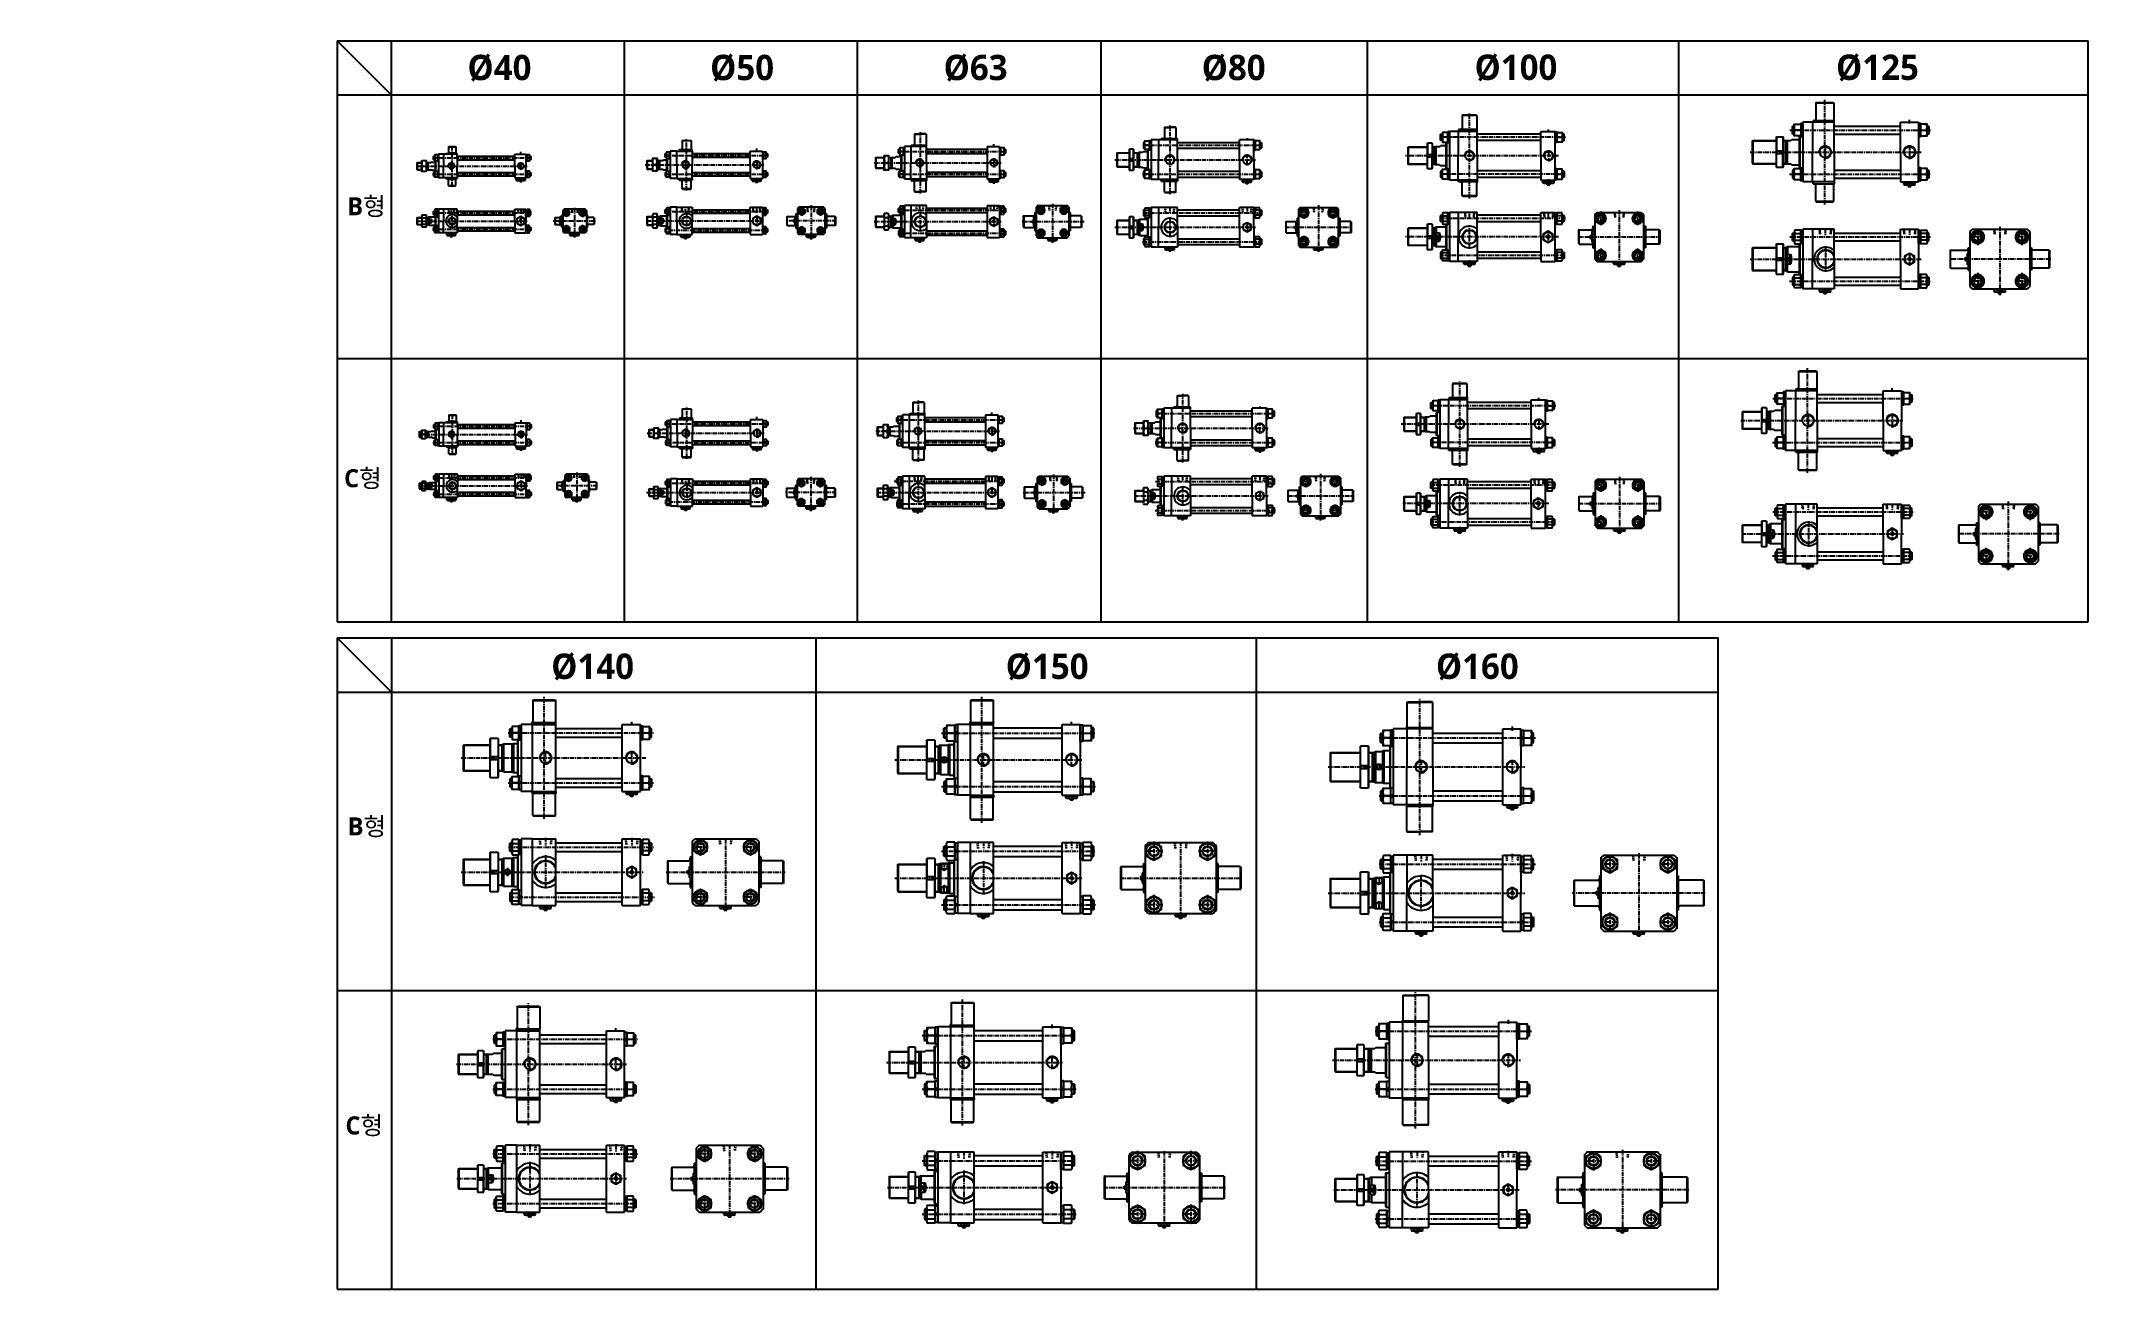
# Model space of a CAD drawing. Extents: x -819 to 4840, y 0 to 3452.
import ezdxf

# ---------------------------------------------------------------- set-up
doc = ezdxf.new("R2010")
doc.units = 0
doc.header["$LTSCALE"] = 10
doc.header["$MEASUREMENT"] = 0
for name, pattern in [('CENTER', [2, 1.25, -0.25, 0.25, -0.25]), ('CENTERX2', [4, 2.5, -0.5, 0.5, -0.5]), ('HIDDEN', [0.375, 0.25, -0.125])]:
    doc.linetypes.add(name, pattern=pattern)
doc.layers.get('0').update_dxf_attribs({"linetype": 'CONTINUOUS'})
doc.layers.get('DEFPOINTS').update_dxf_attribs({"linetype": 'CONTINUOUS'})
for name, color, linetype in [('CEN', 1, 'CENTERX2'), ('CENTER', 1, 'CENTER'), ('DIM', 2, 'CONTINUOUS'), ('Line', 7, 'CONTINUOUS'), ('ML', 7, 'CONTINUOUS'), ('THIN', 3, 'CONTINUOUS'), ('외형선', 3, 'CONTINUOUS'), ('중심선', 1, 'CENTER')]:
    doc.layers.add(name, color=color, linetype=linetype)
doc.styles.add('GHS', font='romans', dxfattribs={"bigfont": 'ghs'})
doc.styles.add('문자', font='romans.shx')

msp = doc.modelspace()

# ---------------------------------------------------------------- texts
at = {"attachment_point": 1, "style": '문자'}
for s, width, gutter_width, heights, insert, char_height in [('{\\fMalgun Gothic|b1|i0|c129|p50;%%C40}', 124.533, 16, [-75.6], (359.9, 3413.8), 70), ('{\\fMalgun Gothic|b1|i0|c129|p50;%%C50}', 124.533, 16, [-75.6], (1030.7, 3413.8), 70), ('{\\fMalgun Gothic|b1|i0|c129|p50;%%C63}', 124.533, 16, [-75.6], (1676.2, 3413.8), 70), ('{\\fMalgun Gothic|b1|i0|c129|p50;%%C80}', 124.533, 16, [-75.6], (2389.7, 3413.8), 70), ('{\\fMalgun Gothic|b1|i0|c129|p50;%%C100}', 124.533, 16, [-75.6], (3144.1, 3414.4), 70), ('{\\fMalgun Gothic|b1|i0|c129|p50;%%C125}', 124.533, 16, [-75.6], (4143.4, 3414.4), 70), ('{\\fMalgun Gothic|b1|i0|c129|p50;B형}', 655.383, 160, [-66.4], (27.5, 3020.1), 50), ('{\\fMalgun Gothic|b1|i0|c129|p50;C형}', 655.383, 160, [-66.4], (18.7, 2267.8), 50), ('{\\fMalgun Gothic|b1|i0|c129|p50;%%C140}', 124.533, 16, [-75.6], (591.4, 1757.6), 70), ('{\\fMalgun Gothic|b1|i0|c129|p50;%%C150}', 124.533, 16, [-75.6], (1848, 1757.6), 70), ('{\\fMalgun Gothic|b1|i0|c129|p50;%%C160}', 124.533, 16, [-75.6], (3037.3, 1757.6), 70), ('{\\fMalgun Gothic|b1|i0|c129|p50;B형}', 655.383, 160, [-66.4], (28.8, 1304.7), 50), ('{\\fMalgun Gothic|b1|i0|c129|p50;C형}', 655.383, 160, [-66.4], (22.5, 477.7), 50)]:
    msp.add_mtext_dynamic_manual_height_columns(s, width=width, gutter_width=gutter_width, heights=heights, dxfattribs=dict(at, insert=insert, char_height=char_height))
at = {"layer": 'ML', "color": 2, "insert": (-819.3, 74.1), "char_height": 3, "attachment_point": 7, "style": 'GHS'}
msp.add_mtext('\\A1;', dxfattribs=at)

# ---------------------------------------------------------------- linework, layer by layer
for p, q in [((0, 3452.3), (0, 1845.5)), ((0, 3452.3), (4840.2, 3452.3)), ((150, 3302.3), (0, 3452.3)), ((150, 1845.5), (150, 3452.3)), ((794, 1845.5), (794, 3452.3)), ((1438, 1845.5), (1438, 3452.3)), ((2111.7, 1845.5), (2111.7, 3452.3)), ((2847.8, 1845.5), (2847.8, 3452.3)), ((3708.6, 1845.5), (3708.6, 3452.3)), ((4840.2, 1845.5), (4840.2, 3452.3)), ((4840.2, 3302.3), (0, 3302.3)), ((504.2, 3063.8), (504.7, 3063.3)), ((504.2, 3063.8), (510.2, 3063.8)), ((504.7, 3063.3), (509.7, 3063.3)), ((510.2, 3063.8), (509.7, 3063.3)), ((1156.5, 3061.8), (1157, 3061.3)), ((1156.5, 3061.8), (1162.5, 3061.8)), ((1157, 3061.3), (1162, 3061.3)), ((1162.5, 3061.8), (1162, 3061.3)), ((1811.9, 3060.3), (1812.4, 3059.8)), ((1811.9, 3060.3), (1817.9, 3060.3)), ((1812.4, 3059.8), (1817.4, 3059.8)), ((1817.9, 3060.3), (1817.4, 3059.8)), ((2512.2, 3058.8), (2512.7, 3058.3)), ((2512.2, 3058.8), (2518.2, 3058.8)), ((2512.7, 3058.3), (2517.7, 3058.3)), ((2518.2, 3058.8), (2517.7, 3058.3)), ((613.6, 2957.2), (613.1, 2956.7)), ((613.1, 2956.7), (613.1, 2951.7)), ((613.6, 2951.2), (613.1, 2951.7)), ((613.6, 2957.2), (613.6, 2951.2)), ((1262, 2957.5), (1261.5, 2957)), ((1261.5, 2957), (1261.5, 2952)), ((1262, 2951.5), (1261.5, 2952)), ((1262, 2957.5), (1262, 2951.5)), ((1922.2, 2955.4), (1921.7, 2954.9)), ((1921.7, 2954.9), (1921.7, 2949.9)), ((1922.2, 2949.4), (1921.7, 2949.9)), ((1922.2, 2955.4), (1922.2, 2949.4)), ((312.2, 2911.8), (312.7, 2911.3)), ((312.2, 2911.8), (318.2, 2911.8)), ((312.7, 2911.3), (317.7, 2911.3)), ((318.2, 2911.8), (317.7, 2911.3)), ((653, 2911.8), (653.5, 2911.3)), ((653, 2911.8), (659, 2911.8)), ((653.5, 2911.3), (658.5, 2911.3)), ((659, 2911.8), (658.5, 2911.3)), ((959.5, 2906.6), (960, 2906.1)), ((959.5, 2906.6), (965.5, 2906.6)), ((960, 2906.1), (965, 2906.1)), ((965.5, 2906.6), (965, 2906.1)), ((1306.9, 2906.6), (1307.4, 2906.1)), ((1306.9, 2906.6), (1312.9, 2906.6)), ((1307.4, 2906.1), (1312.4, 2906.1)), ((1312.9, 2906.6), (1312.4, 2906.1)), ((1606.9, 2897.5), (1607.4, 2897)), ((1606.9, 2897.5), (1612.9, 2897.5)), ((1607.4, 2897), (1612.4, 2897)), ((1612.9, 2897.5), (1612.4, 2897)), ((1974.1, 2897.5), (1974.6, 2897)), ((1974.1, 2897.5), (1980.1, 2897.5)), ((1974.6, 2897), (1979.6, 2897)), ((1980.1, 2897.5), (1979.6, 2897)), ((2647.6, 2939.9), (2647.1, 2939.4)), ((2647.1, 2939.4), (2647.1, 2934.4)), ((2647.6, 2933.9), (2647.1, 2934.4)), ((2647.6, 2939.9), (2647.6, 2933.9)), ((2298.7, 2872), (2299.2, 2871.5)), ((2298.7, 2872), (2304.7, 2872)), ((2299.2, 2871.5), (2304.2, 2871.5)), ((2304.7, 2872), (2304.2, 2871.5)), ((2709.5, 2872), (2710, 2871.5)), ((2709.5, 2872), (2715.5, 2872)), ((2710, 2871.5), (2715, 2871.5)), ((2715.5, 2872), (2715, 2871.5)), ((0, 2573.9), (4840.2, 2573.9)), ((504.9, 2321.5), (505.4, 2321)), ((504.9, 2321.5), (510.9, 2321.5)), ((505.4, 2321), (510.4, 2321)), ((510.9, 2321.5), (510.4, 2321)), ((1157.2, 2319.5), (1157.7, 2319)), ((1157.2, 2319.5), (1163.2, 2319.5)), ((1157.7, 2319), (1162.7, 2319)), ((1163.2, 2319.5), (1162.7, 2319)), ((1807, 2318), (1807.5, 2317.5)), ((1807, 2318), (1813, 2318)), ((1807.5, 2317.5), (1812.5, 2317.5)), ((1813, 2318), (1812.5, 2317.5)), ((2547.4, 2316.5), (2547.9, 2316)), ((2547.4, 2316.5), (2553.4, 2316.5)), ((2547.9, 2316), (2552.9, 2316)), ((2553.4, 2316.5), (2552.9, 2316)), ((619.4, 2224.5), (618.9, 2224)), ((618.9, 2224), (618.9, 2219)), ((619.4, 2218.5), (618.9, 2219)), ((619.4, 2224.5), (619.4, 2218.5)), ((312.9, 2179.1), (313.4, 2178.6)), ((312.9, 2179.1), (318.9, 2179.1)), ((313.4, 2178.6), (318.4, 2178.6)), ((318.9, 2179.1), (318.4, 2178.6)), ((658.8, 2179.1), (659.3, 2178.6)), ((658.8, 2179.1), (664.8, 2179.1)), ((659.3, 2178.6), (664.3, 2178.6)), ((664.8, 2179.1), (664.3, 2178.6)), ((960.2, 2155.3), (960.7, 2154.8)), ((960.2, 2155.3), (966.2, 2155.3)), ((960.7, 2154.8), (965.7, 2154.8)), ((966.2, 2155.3), (965.7, 2154.8)), ((1261.2, 2206.2), (1260.7, 2205.7)), ((1260.7, 2205.7), (1260.7, 2200.7)), ((1261.2, 2200.2), (1260.7, 2200.7)), ((1261.2, 2206.2), (1261.2, 2200.2)), ((1306.1, 2155.3), (1306.6, 2154.8)), ((1306.1, 2155.3), (1312.1, 2155.3)), ((1306.6, 2154.8), (1311.6, 2154.8)), ((1312.1, 2155.3), (1311.6, 2154.8)), ((1924.9, 2206.3), (1924.4, 2205.8)), ((1924.4, 2205.8), (1924.4, 2200.8)), ((1924.9, 2200.3), (1924.4, 2200.8)), ((1924.9, 2206.3), (1924.9, 2200.3)), ((2653.2, 2196.7), (2652.7, 2196.2)), ((2652.7, 2196.2), (2652.7, 2191.2)), ((2653.2, 2190.7), (2652.7, 2191.2)), ((2653.2, 2196.7), (2653.2, 2190.7)), ((1602, 2148.4), (1602.5, 2147.9)), ((1602, 2148.4), (1608, 2148.4)), ((1602.5, 2147.9), (1607.5, 2147.9)), ((1608, 2148.4), (1607.5, 2147.9)), ((1976.8, 2148.4), (1977.3, 2147.9)), ((1976.8, 2148.4), (1982.8, 2148.4)), ((1977.3, 2147.9), (1982.3, 2147.9)), ((1982.8, 2148.4), (1982.3, 2147.9)), ((2333.9, 2128.8), (2334.4, 2128.3)), ((2333.9, 2128.8), (2339.9, 2128.8)), ((2334.4, 2128.3), (2339.4, 2128.3)), ((2339.9, 2128.8), (2339.4, 2128.3)), ((2715.1, 2128.8), (2715.6, 2128.3)), ((2715.1, 2128.8), (2721.1, 2128.8)), ((2715.6, 2128.3), (2720.6, 2128.3)), ((2721.1, 2128.8), (2720.6, 2128.3)), ((0, 1845.5), (4840.2, 1845.5)), ((0, 1801.1), (3817.3, 1801.1)), ((0, 1801.1), (0, 0)), ((0, 1801.1), (150, 1651.1)), ((150, 1801.1), (150, 0)), ((1323.8, 0), (1323.8, 1801.1)), ((2541.3, 0), (2541.3, 1801.1)), ((3817.3, 0), (3817.3, 1801.1)), ((0, 1651.1), (3817.3, 1651.1)), ((0, 825.6), (3817.3, 825.6)), ((0, 0), (3817.3, 0))]:
    msp.add_line(p, q)
at = {"color": 7, "linetype": 'Continuous'}
for p, q in [((494.5, 3067.3), (494.5, 3071.7)), ((494.5, 3071.7), (507.2, 3071.7)), ((495.2, 3073.7), (519.2, 3073.7)), ((495.2, 3071.7), (495.2, 3073.7)), ((497.6, 3066.3), (516.7, 3066.3)), ((500.8, 3067.3), (500.8, 3071.7)), ((504.2, 3063.8), (504.2, 3066.3)), ((507.2, 3071.7), (519.9, 3071.7)), ((510.2, 3063.8), (510.2, 3066.3)), ((513.5, 3067.3), (513.5, 3071.7)), ((519.2, 3071.7), (519.2, 3073.7)), ((519.9, 3067.3), (519.9, 3071.7)), ((1146.8, 3065.3), (1146.8, 3069.7)), ((1146.8, 3069.7), (1159.5, 3069.7)), ((1147.5, 3071.7), (1171.5, 3071.7)), ((1147.5, 3069.7), (1147.5, 3071.7)), ((1150, 3064.3), (1169, 3064.3)), ((1153.1, 3065.3), (1153.1, 3069.7)), ((1156.5, 3061.8), (1156.5, 3064.3)), ((1159.5, 3069.7), (1172.2, 3069.7)), ((1162.5, 3061.8), (1162.5, 3064.3)), ((1165.8, 3065.3), (1165.8, 3069.7)), ((1171.5, 3069.7), (1171.5, 3071.7)), ((1172.2, 3065.3), (1172.2, 3069.7)), ((1802.2, 3063.8), (1802.2, 3068.2)), ((1802.2, 3068.2), (1814.9, 3068.2)), ((1802.9, 3070.2), (1826.9, 3070.2)), ((1802.9, 3068.2), (1802.9, 3070.2)), ((1805.4, 3062.8), (1824.4, 3062.8)), ((1808.5, 3063.8), (1808.5, 3068.2)), ((1811.9, 3060.3), (1811.9, 3062.8)), ((1814.9, 3068.2), (1827.6, 3068.2)), ((1817.9, 3060.3), (1817.9, 3062.8)), ((1821.2, 3063.8), (1821.2, 3068.2)), ((1826.9, 3068.2), (1826.9, 3070.2)), ((1827.6, 3063.8), (1827.6, 3068.2)), ((2502.5, 3062.3), (2502.5, 3066.7)), ((2502.5, 3066.7), (2515.2, 3066.7)), ((2503.2, 3068.7), (2527.2, 3068.7)), ((2503.2, 3066.7), (2503.2, 3068.7)), ((2505.7, 3061.3), (2524.7, 3061.3)), ((2508.9, 3062.3), (2508.9, 3066.7)), ((2512.2, 3058.8), (2512.2, 3061.3)), ((2515.2, 3066.7), (2527.9, 3066.7)), ((2518.2, 3058.8), (2518.2, 3061.3)), ((2521.6, 3062.3), (2521.6, 3066.7)), ((2527.2, 3066.7), (2527.2, 3068.7)), ((2527.9, 3062.3), (2527.9, 3066.7)), ((3332.9, 3060.2), (3332.9, 3065.2)), ((3332.9, 3065.2), (3339.2, 3065.2)), ((3333.9, 3065.2), (3333.9, 3067.2)), ((3333.9, 3067.2), (3363, 3067.2)), ((3336, 3059.2), (3360.9, 3059.2)), ((3339.2, 3065.2), (3364, 3065.2)), ((3340.7, 3060.2), (3340.7, 3065.2)), ((3344.5, 3059.4), (3344.5, 3059.4)), ((3344.5, 3054.7), (3344.5, 3059.2)), ((3352.5, 3054.7), (3352.5, 3059.2)), ((3356.2, 3060.2), (3356.2, 3065.2)), ((3363, 3065.2), (3363, 3067.2)), ((3364, 3060.2), (3364, 3065.2)), ((4330.9, 3055.2), (4330.9, 3060.2)), ((4330.9, 3060.2), (4337.2, 3060.2)), ((4331.9, 3060.2), (4331.9, 3062.2)), ((4331.9, 3062.2), (4361.1, 3062.2)), ((4337.2, 3060.2), (4362.1, 3060.2)), ((4338.7, 3055.2), (4338.7, 3060.2)), ((4354.3, 3055.2), (4354.3, 3060.2)), ((4361.1, 3060.2), (4361.1, 3062.2)), ((4362.1, 3055.2), (4362.1, 3060.2)), ((3344.5, 3054.7), (3345, 3054.2)), ((3352.5, 3054.7), (3344.5, 3054.7)), ((3345, 3054.2), (3352, 3054.2)), ((3352.5, 3054.7), (3352, 3054.2)), ((4334.1, 3054.2), (4358.9, 3054.2)), ((4342.5, 3054.4), (4342.5, 3054.4)), ((4342.5, 3049.7), (4342.5, 3054.2)), ((4342.5, 3049.7), (4343, 3049.2)), ((4350.5, 3049.7), (4342.5, 3049.7)), ((4343, 3049.2), (4350, 3049.2)), ((4350.5, 3049.7), (4350, 3049.2)), ((4350.5, 3049.7), (4350.5, 3054.2)), ((613.6, 2957.2), (616.1, 2957.2)), ((613.6, 2951.2), (616.1, 2951.2)), ((616.1, 2963.7), (616.1, 2944.7)), ((617.1, 2966.9), (621.5, 2966.9)), ((617.1, 2960.5), (621.5, 2960.5)), ((617.1, 2947.8), (621.5, 2947.8)), ((621.5, 2966.9), (621.5, 2954.2)), ((621.5, 2966.2), (623.5, 2966.2)), ((621.5, 2954.2), (621.5, 2941.5)), ((623.5, 2966.2), (623.5, 2942.2)), ((1262, 2957.5), (1264.5, 2957.5)), ((1262, 2951.5), (1264.5, 2951.5)), ((1264.5, 2964.1), (1264.5, 2945)), ((1265.5, 2967.2), (1269.9, 2967.2)), ((1265.5, 2960.9), (1269.9, 2960.9)), ((1265.5, 2948.2), (1269.9, 2948.2)), ((1269.9, 2967.2), (1269.9, 2954.5)), ((1269.9, 2966.5), (1271.9, 2966.5)), ((1269.9, 2954.5), (1269.9, 2941.8)), ((1271.9, 2966.5), (1271.9, 2942.5)), ((1922.2, 2955.4), (1924.7, 2955.4)), ((1922.2, 2949.4), (1924.7, 2949.4)), ((1924.7, 2962), (1924.7, 2942.9)), ((1925.6, 2965.2), (1930.1, 2965.2)), ((1925.6, 2958.8), (1930.1, 2958.8)), ((1925.6, 2946.1), (1930.1, 2946.1)), ((1930.1, 2965.2), (1930.1, 2952.4)), ((1930.1, 2964.4), (1932.1, 2964.4)), ((1930.1, 2952.4), (1930.1, 2939.7)), ((1932.1, 2964.4), (1932.1, 2940.4)), ((2650.1, 2946.5), (2650.1, 2927.4)), ((2651.1, 2949.6), (2655.5, 2949.6)), ((2651.1, 2943.3), (2655.5, 2943.3)), ((2655.5, 2949.6), (2655.5, 2936.9)), ((2655.5, 2948.9), (2657.5, 2948.9)), ((2657.5, 2948.9), (2657.5, 2924.9)), ((302.5, 2915.3), (302.5, 2919.7)), ((302.5, 2919.7), (315.2, 2919.7)), ((303.2, 2921.7), (327.2, 2921.7)), ((303.2, 2919.7), (303.2, 2921.7)), ((305.6, 2914.3), (324.7, 2914.3)), ((308.8, 2915.3), (308.8, 2919.7)), ((312.2, 2911.8), (312.2, 2914.3)), ((315.2, 2919.7), (327.9, 2919.7)), ((318.2, 2911.8), (318.2, 2914.3)), ((321.5, 2915.3), (321.5, 2919.7)), ((327.2, 2919.7), (327.2, 2921.7)), ((327.9, 2915.3), (327.9, 2919.7)), ((617.1, 2941.5), (621.5, 2941.5)), ((621.5, 2942.2), (623.5, 2942.2)), ((643.3, 2915.3), (643.3, 2919.7)), ((643.3, 2919.7), (656, 2919.7)), ((644, 2921.7), (668, 2921.7)), ((644, 2919.7), (644, 2921.7)), ((646.5, 2914.3), (665.5, 2914.3)), ((649.6, 2915.3), (649.6, 2919.7)), ((653, 2911.8), (653, 2914.3)), ((656, 2919.7), (668.7, 2919.7)), ((659, 2911.8), (659, 2914.3)), ((662.3, 2915.3), (662.3, 2919.7)), ((668, 2919.7), (668, 2921.7)), ((668.7, 2915.3), (668.7, 2919.7)), ((949.8, 2910.1), (949.8, 2914.5)), ((949.8, 2914.5), (962.5, 2914.5)), ((950.5, 2916.5), (974.5, 2916.5)), ((950.5, 2914.5), (950.5, 2916.5)), ((953, 2909.1), (972, 2909.1)), ((956.1, 2910.1), (956.1, 2914.5)), ((959.5, 2906.6), (959.5, 2909.1)), ((962.5, 2914.5), (975.2, 2914.5)), ((965.5, 2906.6), (965.5, 2909.1)), ((968.8, 2910.1), (968.8, 2914.5)), ((974.5, 2914.5), (974.5, 2916.5)), ((975.2, 2910.1), (975.2, 2914.5)), ((1265.5, 2941.8), (1269.9, 2941.8)), ((1269.9, 2942.5), (1271.9, 2942.5)), ((1297.2, 2910.1), (1297.2, 2914.5)), ((1297.2, 2914.5), (1309.9, 2914.5)), ((1297.9, 2916.5), (1321.9, 2916.5)), ((1297.9, 2914.5), (1297.9, 2916.5)), ((1300.3, 2909.1), (1319.4, 2909.1)), ((1303.5, 2910.1), (1303.5, 2914.5)), ((1306.9, 2906.6), (1306.9, 2909.1)), ((1309.9, 2914.5), (1322.6, 2914.5)), ((1312.9, 2906.6), (1312.9, 2909.1)), ((1316.2, 2910.1), (1316.2, 2914.5)), ((1321.9, 2914.5), (1321.9, 2916.5)), ((1322.6, 2910.1), (1322.6, 2914.5)), ((1597.2, 2901), (1597.2, 2905.4)), ((1597.2, 2905.4), (1609.9, 2905.4)), ((1597.9, 2907.4), (1621.9, 2907.4)), ((1597.9, 2905.4), (1597.9, 2907.4)), ((1600.4, 2900), (1619.4, 2900)), ((1603.5, 2901), (1603.5, 2905.4)), ((1606.9, 2897.5), (1606.9, 2900)), ((1609.9, 2905.4), (1622.6, 2905.4)), ((1612.9, 2897.5), (1612.9, 2900)), ((1616.2, 2901), (1616.2, 2905.4)), ((1621.9, 2905.4), (1621.9, 2907.4)), ((1622.6, 2901), (1622.6, 2905.4)), ((1925.6, 2939.7), (1930.1, 2939.7)), ((1930.1, 2940.4), (1932.1, 2940.4)), ((1964.4, 2901), (1964.4, 2905.4)), ((1964.4, 2905.4), (1977.1, 2905.4)), ((1965.1, 2907.4), (1989.1, 2907.4)), ((1965.1, 2905.4), (1965.1, 2907.4)), ((1967.5, 2900), (1986.6, 2900)), ((1970.7, 2901), (1970.7, 2905.4)), ((1974.1, 2897.5), (1974.1, 2900)), ((1977.1, 2905.4), (1989.8, 2905.4)), ((1980.1, 2897.5), (1980.1, 2900)), ((1983.4, 2901), (1983.4, 2905.4)), ((1989.1, 2905.4), (1989.1, 2907.4)), ((1989.8, 2901), (1989.8, 2905.4)), ((2647.6, 2939.9), (2650.1, 2939.9)), ((2647.6, 2933.9), (2650.1, 2933.9)), ((2651.1, 2930.6), (2655.5, 2930.6)), ((2651.1, 2924.2), (2655.5, 2924.2)), ((2655.5, 2936.9), (2655.5, 2924.2)), ((2655.5, 2924.9), (2657.5, 2924.9)), ((3463.9, 2914.1), (3463.4, 2913.6)), ((3463.4, 2913.6), (3463.4, 2906.6)), ((3463.9, 2906.1), (3463.4, 2906.6)), ((3463.9, 2914.1), (3468.4, 2914.1)), ((3463.9, 2906.1), (3463.9, 2914.1)), ((3463.9, 2906.1), (3468.4, 2906.1)), ((3468.4, 2922.6), (3468.4, 2897.7)), ((3468.6, 2914.1), (3468.6, 2914.1)), ((3469.3, 2925.7), (3474.4, 2925.7)), ((3469.3, 2917.9), (3474.4, 2917.9)), ((3469.3, 2902.4), (3474.4, 2902.4)), ((3469.3, 2894.6), (3474.4, 2894.6)), ((3474.4, 2925.7), (3474.4, 2919.4)), ((3474.4, 2924.7), (3476.4, 2924.7)), ((3474.4, 2919.4), (3474.4, 2894.6)), ((3474.4, 2895.6), (3476.4, 2895.6)), ((3476.4, 2924.7), (3476.4, 2895.6)), ((2289, 2875.5), (2289, 2879.9)), ((2289, 2879.9), (2301.7, 2879.9)), ((2289.7, 2881.9), (2313.7, 2881.9)), ((2289.7, 2879.9), (2289.7, 2881.9)), ((2292.2, 2874.5), (2311.2, 2874.5)), ((2295.4, 2875.5), (2295.4, 2879.9)), ((2298.7, 2872), (2298.7, 2874.5)), ((2301.7, 2879.9), (2314.4, 2879.9)), ((2304.7, 2872), (2304.7, 2874.5)), ((2308.1, 2875.5), (2308.1, 2879.9)), ((2313.7, 2879.9), (2313.7, 2881.9)), ((2314.4, 2875.5), (2314.4, 2879.9)), ((2699.8, 2875.5), (2699.8, 2879.9)), ((2699.8, 2879.9), (2712.5, 2879.9)), ((2700.5, 2881.9), (2724.5, 2881.9)), ((2700.5, 2879.9), (2700.5, 2881.9)), ((2702.9, 2874.5), (2722, 2874.5)), ((2706.1, 2875.5), (2706.1, 2879.9)), ((2709.5, 2872), (2709.5, 2874.5)), ((2712.5, 2879.9), (2725.2, 2879.9)), ((2715.5, 2872), (2715.5, 2874.5)), ((2718.8, 2875.5), (2718.8, 2879.9)), ((2724.5, 2879.9), (2724.5, 2881.9)), ((2725.2, 2875.5), (2725.2, 2879.9)), ((3114.4, 2835.6), (3114.4, 2840.6)), ((3114.4, 2840.6), (3120.7, 2840.6)), ((3115.4, 2840.6), (3115.4, 2842.6)), ((3115.4, 2842.6), (3144.5, 2842.6)), ((3117.5, 2834.6), (3142.4, 2834.6)), ((3120.7, 2840.6), (3145.5, 2840.6)), ((3122.2, 2835.6), (3122.2, 2840.6)), ((3126, 2834.9), (3126, 2834.9)), ((3126, 2830.1), (3126, 2834.6)), ((3126, 2830.1), (3126.5, 2829.6)), ((3134, 2830.1), (3126, 2830.1)), ((3134, 2830.1), (3133.5, 2829.6)), ((3134, 2830.1), (3134, 2834.6)), ((3137.7, 2835.6), (3137.7, 2840.6)), ((3144.5, 2840.6), (3144.5, 2842.6)), ((3145.5, 2835.6), (3145.5, 2840.6)), ((3528.3, 2835.6), (3528.3, 2840.6)), ((3528.3, 2840.6), (3534.6, 2840.6)), ((3529.3, 2840.6), (3529.3, 2842.6)), ((3529.3, 2842.6), (3558.5, 2842.6)), ((3531.5, 2834.6), (3556.3, 2834.6)), ((3534.6, 2840.6), (3559.5, 2840.6)), ((3536.1, 2835.6), (3536.1, 2840.6)), ((3539.9, 2834.9), (3539.9, 2834.9)), ((3539.9, 2830.1), (3539.9, 2834.6)), ((3539.9, 2830.1), (3540.4, 2829.6)), ((3547.9, 2830.1), (3539.9, 2830.1)), ((3547.9, 2830.1), (3547.4, 2829.6)), ((3547.9, 2830.1), (3547.9, 2834.6)), ((3551.7, 2835.6), (3551.7, 2840.6)), ((3558.5, 2840.6), (3558.5, 2842.6)), ((3559.5, 2835.6), (3559.5, 2840.6)), ((4501.3, 2853), (4500.8, 2852.5)), ((4500.8, 2852.5), (4500.8, 2845.5)), ((4501.3, 2845), (4500.8, 2845.5)), ((4501.3, 2853), (4505.8, 2853)), ((4501.3, 2845), (4501.3, 2853)), ((4501.3, 2845), (4505.8, 2845)), ((4505.8, 2861.4), (4505.8, 2836.6)), ((4506.1, 2853), (4506.1, 2853)), ((4506.8, 2864.6), (4511.8, 2864.6)), ((4506.8, 2856.8), (4511.8, 2856.8)), ((4506.8, 2841.2), (4511.8, 2841.2)), ((4506.8, 2833.4), (4511.8, 2833.4)), ((4511.8, 2864.6), (4511.8, 2858.3)), ((4511.8, 2863.6), (4513.8, 2863.6)), ((4511.8, 2858.3), (4511.8, 2833.4)), ((4511.8, 2834.4), (4513.8, 2834.4)), ((4513.8, 2863.6), (4513.8, 2834.4)), ((3126.5, 2829.6), (3133.5, 2829.6)), ((3540.4, 2829.6), (3547.4, 2829.6)), ((4097.9, 2759.5), (4097.9, 2764.5)), ((4097.9, 2764.5), (4104.2, 2764.5)), ((4098.9, 2764.5), (4098.9, 2766.5)), ((4098.9, 2766.5), (4128.1, 2766.5)), ((4101.1, 2758.5), (4125.9, 2758.5)), ((4104.2, 2764.5), (4129.1, 2764.5)), ((4105.7, 2759.5), (4105.7, 2764.5)), ((4109.5, 2758.8), (4109.5, 2758.8)), ((4109.5, 2754), (4109.5, 2758.5)), ((4109.5, 2754), (4110, 2753.5)), ((4117.5, 2754), (4109.5, 2754)), ((4110, 2753.5), (4117, 2753.5)), ((4117.5, 2754), (4117, 2753.5)), ((4117.5, 2754), (4117.5, 2758.5)), ((4121.3, 2759.5), (4121.3, 2764.5)), ((4128.1, 2764.5), (4128.1, 2766.5)), ((4129.1, 2759.5), (4129.1, 2764.5)), ((4580.7, 2759.5), (4580.7, 2764.5)), ((4580.7, 2764.5), (4587.1, 2764.5)), ((4581.7, 2764.5), (4581.7, 2766.5)), ((4581.7, 2766.5), (4610.9, 2766.5)), ((4583.9, 2758.5), (4608.7, 2758.5)), ((4587.1, 2764.5), (4611.9, 2764.5)), ((4588.5, 2759.5), (4588.5, 2764.5)), ((4592.3, 2758.8), (4592.3, 2758.8)), ((4592.3, 2754), (4592.3, 2758.5)), ((4592.3, 2754), (4592.8, 2753.5)), ((4600.3, 2754), (4592.3, 2754)), ((4592.8, 2753.5), (4599.8, 2753.5)), ((4600.3, 2754), (4599.8, 2753.5)), ((4600.3, 2754), (4600.3, 2758.5)), ((4604.1, 2759.5), (4604.1, 2764.5)), ((4610.9, 2764.5), (4610.9, 2766.5)), ((4611.9, 2759.5), (4611.9, 2764.5)), ((495.2, 2325), (495.2, 2329.4)), ((495.2, 2329.4), (507.9, 2329.4)), ((495.9, 2331.4), (519.9, 2331.4)), ((495.9, 2329.4), (495.9, 2331.4)), ((498.4, 2324), (517.4, 2324)), ((501.6, 2325), (501.6, 2329.4)), ((504.9, 2321.5), (504.9, 2324)), ((507.9, 2329.4), (520.6, 2329.4)), ((510.9, 2321.5), (510.9, 2324)), ((514.3, 2325), (514.3, 2329.4)), ((519.9, 2329.4), (519.9, 2331.4)), ((520.6, 2325), (520.6, 2329.4)), ((1147.5, 2323), (1147.5, 2327.4)), ((1147.5, 2327.4), (1160.2, 2327.4)), ((1148.2, 2329.4), (1172.2, 2329.4)), ((1148.2, 2327.4), (1148.2, 2329.4)), ((1150.7, 2322), (1169.8, 2322)), ((1153.9, 2323), (1153.9, 2327.4)), ((1157.2, 2319.5), (1157.2, 2322)), ((1160.2, 2327.4), (1172.9, 2327.4)), ((1163.2, 2319.5), (1163.2, 2322)), ((1166.6, 2323), (1166.6, 2327.4)), ((1172.2, 2327.4), (1172.2, 2329.4)), ((1172.9, 2323), (1172.9, 2327.4)), ((1797.3, 2321.5), (1797.3, 2325.9)), ((1797.3, 2325.9), (1810, 2325.9)), ((1798, 2327.9), (1822, 2327.9)), ((1798, 2325.9), (1798, 2327.9)), ((1800.4, 2320.5), (1819.5, 2320.5)), ((1803.6, 2321.5), (1803.6, 2325.9)), ((1807, 2318), (1807, 2320.5)), ((1810, 2325.9), (1822.7, 2325.9)), ((1813, 2318), (1813, 2320.5)), ((1816.3, 2321.5), (1816.3, 2325.9)), ((1822, 2325.9), (1822, 2327.9)), ((1822.7, 2321.5), (1822.7, 2325.9)), ((2537.7, 2320), (2537.7, 2324.4)), ((2537.7, 2324.4), (2550.4, 2324.4)), ((2538.4, 2326.4), (2562.4, 2326.4)), ((2538.4, 2324.4), (2538.4, 2326.4)), ((2544.1, 2320), (2544.1, 2324.4)), ((2550.4, 2324.4), (2563.1, 2324.4)), ((2556.8, 2320), (2556.8, 2324.4)), ((2562.4, 2324.4), (2562.4, 2326.4)), ((2563.1, 2320), (2563.1, 2324.4)), ((3306.1, 2317.9), (3306.1, 2322.9)), ((3306.1, 2322.9), (3312.4, 2322.9)), ((3307.1, 2322.9), (3307.1, 2324.9)), ((3307.1, 2324.9), (3336.2, 2324.9)), ((3312.4, 2322.9), (3337.2, 2322.9)), ((3313.9, 2317.9), (3313.9, 2322.9)), ((3329.4, 2317.9), (3329.4, 2322.9)), ((3336.2, 2322.9), (3336.2, 2324.9)), ((3337.2, 2317.9), (3337.2, 2322.9)), ((2540.9, 2319), (2560, 2319)), ((2547.4, 2316.5), (2547.4, 2319)), ((2553.4, 2316.5), (2553.4, 2319)), ((3309.2, 2316.9), (3334.1, 2316.9)), ((3317.7, 2317.1), (3317.7, 2317.1)), ((3317.7, 2312.4), (3317.7, 2316.9)), ((3317.7, 2312.4), (3318.2, 2311.9)), ((3325.7, 2312.4), (3317.7, 2312.4)), ((3318.2, 2311.9), (3325.2, 2311.9)), ((3325.7, 2312.4), (3325.2, 2311.9)), ((3325.7, 2312.4), (3325.7, 2316.9)), ((4283.4, 2312.9), (4283.4, 2317.9)), ((4283.4, 2317.9), (4289.7, 2317.9)), ((4284.4, 2317.9), (4284.4, 2319.9)), ((4284.4, 2319.9), (4313.5, 2319.9)), ((4286.5, 2311.9), (4311.4, 2311.9)), ((4289.7, 2317.9), (4314.5, 2317.9)), ((4291.2, 2312.9), (4291.2, 2317.9)), ((4295, 2312.1), (4295, 2312.1)), ((4295, 2307.4), (4295, 2311.9)), ((4295, 2307.4), (4295.5, 2306.9)), ((4303, 2307.4), (4295, 2307.4)), ((4295.5, 2306.9), (4302.5, 2306.9)), ((4303, 2307.4), (4302.5, 2306.9)), ((4303, 2307.4), (4303, 2311.9)), ((4306.8, 2312.9), (4306.8, 2317.9)), ((4313.5, 2317.9), (4313.5, 2319.9)), ((4314.5, 2312.9), (4314.5, 2317.9)), ((619.4, 2224.5), (621.9, 2224.5)), ((619.4, 2218.5), (621.9, 2218.5)), ((621.9, 2231), (621.9, 2212)), ((622.9, 2234.2), (627.3, 2234.2)), ((622.9, 2227.8), (627.3, 2227.8)), ((622.9, 2215.1), (627.3, 2215.1)), ((622.9, 2208.8), (627.3, 2208.8)), ((627.3, 2234.2), (627.3, 2221.5)), ((627.3, 2233.5), (629.3, 2233.5)), ((627.3, 2221.5), (627.3, 2208.8)), ((627.3, 2209.5), (629.3, 2209.5)), ((629.3, 2233.5), (629.3, 2209.5)), ((1263.7, 2212.7), (1263.7, 2193.7)), ((1264.7, 2215.9), (1269.1, 2215.9)), ((1264.7, 2209.6), (1269.1, 2209.6)), ((1269.1, 2215.9), (1269.1, 2203.2)), ((1269.1, 2215.2), (1271.1, 2215.2)), ((1271.1, 2215.2), (1271.1, 2191.2)), ((1927.4, 2212.8), (1927.4, 2193.7)), ((1928.3, 2216), (1932.8, 2216)), ((1928.3, 2209.6), (1932.8, 2209.6)), ((1932.8, 2216), (1932.8, 2203.3)), ((1932.8, 2215.3), (1934.8, 2215.3)), ((1934.8, 2215.3), (1934.8, 2191.3)), ((303.2, 2182.6), (303.2, 2187)), ((303.2, 2187), (315.9, 2187)), ((303.2, 2187), (315.9, 2187)), ((303.9, 2189), (327.9, 2189)), ((303.9, 2187), (303.9, 2189)), ((306.4, 2181.6), (325.4, 2181.6)), ((309.6, 2182.6), (309.6, 2187)), ((312.9, 2179.1), (312.9, 2181.6)), ((315.9, 2187), (328.6, 2187)), ((315.9, 2187), (328.6, 2187)), ((318.9, 2179.1), (318.9, 2181.6)), ((322.3, 2182.6), (322.3, 2187)), ((327.9, 2187), (327.9, 2189)), ((328.6, 2182.6), (328.6, 2187)), ((649.1, 2182.6), (649.1, 2187)), ((649.1, 2187), (661.8, 2187)), ((649.1, 2187), (661.8, 2187)), ((649.8, 2189), (673.8, 2189)), ((649.8, 2187), (649.8, 2189)), ((652.3, 2181.6), (671.3, 2181.6)), ((655.5, 2182.6), (655.5, 2187)), ((658.8, 2179.1), (658.8, 2181.6)), ((661.8, 2187), (674.5, 2187)), ((661.8, 2187), (674.5, 2187)), ((664.8, 2179.1), (664.8, 2181.6)), ((668.2, 2182.6), (668.2, 2187)), ((673.8, 2187), (673.8, 2189)), ((674.5, 2182.6), (674.5, 2187)), ((950.5, 2158.8), (950.5, 2163.2)), ((950.5, 2163.2), (963.2, 2163.2)), ((950.5, 2163.2), (963.2, 2163.2)), ((951.2, 2165.2), (975.2, 2165.2)), ((951.2, 2163.2), (951.2, 2165.2)), ((953.7, 2157.8), (972.8, 2157.8)), ((956.9, 2158.8), (956.9, 2163.2)), ((960.2, 2155.3), (960.2, 2157.8)), ((963.2, 2163.2), (975.9, 2163.2)), ((963.2, 2163.2), (975.9, 2163.2)), ((966.2, 2155.3), (966.2, 2157.8)), ((969.6, 2158.8), (969.6, 2163.2)), ((975.2, 2163.2), (975.2, 2165.2)), ((975.9, 2158.8), (975.9, 2163.2)), ((1261.2, 2206.2), (1263.7, 2206.2)), ((1261.2, 2200.2), (1263.7, 2200.2)), ((1264.7, 2196.9), (1269.1, 2196.9)), ((1264.7, 2190.5), (1269.1, 2190.5)), ((1269.1, 2203.2), (1269.1, 2190.5)), ((1269.1, 2191.2), (1271.1, 2191.2)), ((1296.4, 2158.8), (1296.4, 2163.2)), ((1296.4, 2163.2), (1309.1, 2163.2)), ((1296.4, 2163.2), (1309.1, 2163.2)), ((1297.1, 2165.2), (1321.1, 2165.2)), ((1297.1, 2163.2), (1297.1, 2165.2)), ((1299.6, 2157.8), (1318.6, 2157.8)), ((1302.8, 2158.8), (1302.8, 2163.2)), ((1306.1, 2155.3), (1306.1, 2157.8)), ((1309.1, 2163.2), (1321.8, 2163.2)), ((1309.1, 2163.2), (1321.8, 2163.2)), ((1312.1, 2155.3), (1312.1, 2157.8)), ((1315.5, 2158.8), (1315.5, 2163.2)), ((1321.1, 2163.2), (1321.1, 2165.2)), ((1321.8, 2158.8), (1321.8, 2163.2)), ((1592.3, 2151.9), (1592.3, 2156.3)), ((1592.3, 2156.3), (1605, 2156.3)), ((1593, 2158.3), (1617, 2158.3)), ((1593, 2156.3), (1593, 2158.3)), ((1595.4, 2150.9), (1614.5, 2150.9)), ((1598.6, 2151.9), (1598.6, 2156.3)), ((1602, 2148.4), (1602, 2150.9)), ((1605, 2156.3), (1617.7, 2156.3)), ((1608, 2148.4), (1608, 2150.9)), ((1611.3, 2151.9), (1611.3, 2156.3)), ((1617, 2156.3), (1617, 2158.3)), ((1617.7, 2151.9), (1617.7, 2156.3)), ((1924.9, 2206.3), (1927.4, 2206.3)), ((1924.9, 2200.3), (1927.4, 2200.3)), ((1928.3, 2196.9), (1932.8, 2196.9)), ((1928.3, 2190.6), (1932.8, 2190.6)), ((1932.8, 2203.3), (1932.8, 2190.6)), ((1932.8, 2191.3), (1934.8, 2191.3)), ((1967.1, 2151.9), (1967.1, 2156.3)), ((1967.1, 2156.3), (1979.8, 2156.3)), ((1967.8, 2158.3), (1991.8, 2158.3)), ((1967.8, 2156.3), (1967.8, 2158.3)), ((1970.2, 2150.9), (1989.3, 2150.9)), ((1973.4, 2151.9), (1973.4, 2156.3)), ((1976.8, 2148.4), (1976.8, 2150.9)), ((1979.8, 2156.3), (1992.5, 2156.3)), ((1982.8, 2148.4), (1982.8, 2150.9)), ((1986.1, 2151.9), (1986.1, 2156.3)), ((1991.8, 2156.3), (1991.8, 2158.3)), ((1992.5, 2151.9), (1992.5, 2156.3)), ((2653.2, 2196.7), (2655.7, 2196.7)), ((2653.2, 2190.7), (2655.7, 2190.7)), ((2655.7, 2203.2), (2655.7, 2184.2)), ((2656.7, 2206.4), (2661.1, 2206.4)), ((2656.7, 2200.1), (2661.1, 2200.1)), ((2656.7, 2187.4), (2661.1, 2187.4)), ((2656.7, 2181), (2661.1, 2181)), ((2661.1, 2206.4), (2661.1, 2193.7)), ((2661.1, 2205.7), (2663.1, 2205.7)), ((2661.1, 2193.7), (2661.1, 2181)), ((2661.1, 2181.7), (2663.1, 2181.7)), ((2663.1, 2205.7), (2663.1, 2181.7)), ((3464.6, 2176.4), (3464.1, 2175.9)), ((3464.1, 2175.9), (3464.1, 2168.9)), ((3464.6, 2168.4), (3464.1, 2168.9)), ((3464.6, 2176.4), (3469.1, 2176.4)), ((3464.6, 2168.4), (3464.6, 2176.4)), ((3464.6, 2168.4), (3469.1, 2168.4)), ((3469.1, 2184.8), (3469.1, 2160)), ((3469.4, 2176.4), (3469.4, 2176.4)), ((3470.1, 2188), (3475.1, 2188)), ((3470.1, 2180.2), (3475.1, 2180.2)), ((3470.1, 2164.6), (3475.1, 2164.6)), ((3470.1, 2156.8), (3475.1, 2156.8)), ((3475.1, 2188), (3475.1, 2181.6)), ((3475.1, 2187), (3477.1, 2187)), ((3475.1, 2181.6), (3475.1, 2156.8)), ((3475.1, 2157.8), (3477.1, 2157.8)), ((3477.1, 2187), (3477.1, 2157.8)), ((2324.2, 2132.3), (2324.2, 2136.7)), ((2324.2, 2136.7), (2336.9, 2136.7)), ((2324.9, 2138.7), (2348.9, 2138.7)), ((2324.9, 2136.7), (2324.9, 2138.7)), ((2327.4, 2131.3), (2346.5, 2131.3)), ((2330.6, 2132.3), (2330.6, 2136.7)), ((2333.9, 2128.8), (2333.9, 2131.3)), ((2336.9, 2136.7), (2349.6, 2136.7)), ((2339.9, 2128.8), (2339.9, 2131.3)), ((2343.3, 2132.3), (2343.3, 2136.7)), ((2348.9, 2136.7), (2348.9, 2138.7)), ((2349.6, 2132.3), (2349.6, 2136.7)), ((2705.4, 2132.3), (2705.4, 2136.7)), ((2705.4, 2136.7), (2718.1, 2136.7)), ((2706.1, 2138.7), (2730.1, 2138.7)), ((2706.1, 2136.7), (2706.1, 2138.7)), ((2708.6, 2131.3), (2727.6, 2131.3)), ((2711.7, 2132.3), (2711.7, 2136.7)), ((2715.1, 2128.8), (2715.1, 2131.3)), ((2718.1, 2136.7), (2730.8, 2136.7)), ((2721.1, 2128.8), (2721.1, 2131.3)), ((2724.4, 2132.3), (2724.4, 2136.7)), ((2730.1, 2136.7), (2730.1, 2138.7)), ((2730.8, 2132.3), (2730.8, 2136.7)), ((3087.6, 2097.9), (3087.6, 2102.9)), ((3087.6, 2102.9), (3093.9, 2102.9)), ((3088.6, 2102.9), (3088.6, 2104.9)), ((3088.6, 2104.9), (3117.7, 2104.9)), ((3090.7, 2096.9), (3115.6, 2096.9)), ((3093.9, 2102.9), (3118.7, 2102.9)), ((3095.4, 2097.9), (3095.4, 2102.9)), ((3099.2, 2097.1), (3099.2, 2097.1)), ((3099.2, 2092.4), (3099.2, 2096.9)), ((3107.2, 2092.4), (3107.2, 2096.9)), ((3110.9, 2097.9), (3110.9, 2102.9)), ((3117.7, 2102.9), (3117.7, 2104.9)), ((3118.7, 2097.9), (3118.7, 2102.9)), ((3529, 2097.9), (3529, 2102.9)), ((3529, 2102.9), (3535.4, 2102.9)), ((3530, 2102.9), (3530, 2104.9)), ((3530, 2104.9), (3559.2, 2104.9)), ((3532.2, 2096.9), (3557, 2096.9)), ((3535.4, 2102.9), (3560.2, 2102.9)), ((3536.8, 2097.9), (3536.8, 2102.9)), ((3540.6, 2097.1), (3540.6, 2097.1)), ((3540.6, 2092.4), (3540.6, 2096.9)), ((3548.6, 2092.4), (3548.6, 2096.9)), ((3552.4, 2097.9), (3552.4, 2102.9)), ((3559.2, 2102.9), (3559.2, 2104.9)), ((3560.2, 2097.9), (3560.2, 2102.9)), ((4529, 2101.1), (4529, 2076.3)), ((4530, 2104.3), (4535, 2104.3)), ((4530, 2096.5), (4535, 2096.5)), ((4535, 2104.3), (4535, 2097.9)), ((4535, 2103.3), (4537, 2103.3)), ((4535, 2097.9), (4535, 2073.1)), ((4537, 2103.3), (4537, 2074.1)), ((3099.2, 2092.4), (3099.7, 2091.9)), ((3107.2, 2092.4), (3099.2, 2092.4)), ((3099.7, 2091.9), (3106.7, 2091.9)), ((3107.2, 2092.4), (3106.7, 2091.9)), ((3540.6, 2092.4), (3541.1, 2091.9)), ((3548.6, 2092.4), (3540.6, 2092.4)), ((3541.1, 2091.9), (3548.1, 2091.9)), ((3548.6, 2092.4), (3548.1, 2091.9)), ((4524.5, 2092.7), (4524, 2092.2)), ((4524, 2092.2), (4524, 2085.2)), ((4524.5, 2084.7), (4524, 2085.2)), ((4524.5, 2092.7), (4529, 2092.7)), ((4524.5, 2084.7), (4524.5, 2092.7)), ((4524.5, 2084.7), (4529, 2084.7)), ((4529.2, 2092.7), (4529.2, 2092.7)), ((4530, 2080.9), (4535, 2080.9)), ((4530, 2073.1), (4535, 2073.1)), ((4535, 2074.1), (4537, 2074.1)), ((4050.4, 1999.2), (4050.4, 2004.2)), ((4050.4, 2004.2), (4056.7, 2004.2)), ((4051.4, 2004.2), (4051.4, 2006.2)), ((4051.4, 2006.2), (4080.5, 2006.2)), ((4053.5, 1998.2), (4078.4, 1998.2)), ((4056.7, 2004.2), (4081.5, 2004.2)), ((4058.2, 1999.2), (4058.2, 2004.2)), ((4062, 1998.4), (4062, 1998.4)), ((4062, 1993.7), (4062, 1998.2)), ((4062, 1993.7), (4062.5, 1993.2)), ((4070, 1993.7), (4062, 1993.7)), ((4062.5, 1993.2), (4069.5, 1993.2)), ((4070, 1993.7), (4069.5, 1993.2)), ((4070, 1993.7), (4070, 1998.2)), ((4073.8, 1999.2), (4073.8, 2004.2)), ((4080.5, 2004.2), (4080.5, 2006.2)), ((4081.5, 1999.2), (4081.5, 2004.2)), ((4603.9, 1999.2), (4603.9, 2004.2)), ((4603.9, 2004.2), (4610.2, 2004.2)), ((4604.9, 2004.2), (4604.9, 2006.2)), ((4604.9, 2006.2), (4634.1, 2006.2)), ((4607.1, 1998.2), (4631.9, 1998.2)), ((4610.2, 2004.2), (4635.1, 2004.2)), ((4611.7, 1999.2), (4611.7, 2004.2)), ((4615.5, 1998.4), (4615.5, 1998.4)), ((4615.5, 1993.7), (4615.5, 1998.2)), ((4615.5, 1993.7), (4616, 1993.2)), ((4623.5, 1993.7), (4615.5, 1993.7)), ((4616, 1993.2), (4623, 1993.2)), ((4623.5, 1993.7), (4623, 1993.2)), ((4623.5, 1993.7), (4623.5, 1998.2)), ((4627.3, 1999.2), (4627.3, 2004.2)), ((4634.1, 2004.2), (4634.1, 2006.2)), ((4635.1, 1999.2), (4635.1, 2004.2)), ((798.3, 1369.7), (798.3, 1374.7)), ((798.3, 1374.7), (804.6, 1374.7)), ((799.3, 1374.7), (799.3, 1376.7)), ((799.3, 1376.7), (828.5, 1376.7)), ((801.4, 1368.7), (826.3, 1368.7)), ((804.6, 1374.7), (829.5, 1374.7)), ((806.1, 1369.7), (806.1, 1374.7)), ((809.9, 1369), (809.9, 1369)), ((809.9, 1364.2), (809.9, 1368.7)), ((809.9, 1364.2), (810.4, 1363.7)), ((817.9, 1364.2), (809.9, 1364.2)), ((810.4, 1363.7), (817.4, 1363.7)), ((817.9, 1364.2), (817.4, 1363.7)), ((817.9, 1364.2), (817.9, 1368.7)), ((821.7, 1369.7), (821.7, 1374.7)), ((828.5, 1374.7), (828.5, 1376.7)), ((829.5, 1369.7), (829.5, 1374.7)), ((2014.6, 1358.9), (2014.6, 1363.9)), ((2014.6, 1363.9), (2021, 1363.9)), ((2015.6, 1363.9), (2015.6, 1365.9)), ((2015.6, 1365.9), (2044.8, 1365.9)), ((2021, 1363.9), (2045.8, 1363.9)), ((2022.4, 1358.9), (2022.4, 1363.9)), ((2038, 1358.9), (2038, 1363.9)), ((2044.8, 1363.9), (2044.8, 1365.9)), ((2045.8, 1358.9), (2045.8, 1363.9)), ((2017.8, 1357.9), (2042.6, 1357.9)), ((2026.2, 1358.2), (2026.2, 1358.2)), ((2026.2, 1353.4), (2026.2, 1357.9)), ((2026.2, 1353.4), (2026.7, 1352.9)), ((2034.2, 1353.4), (2026.2, 1353.4)), ((2026.7, 1352.9), (2033.7, 1352.9)), ((2034.2, 1353.4), (2033.7, 1352.9)), ((2034.2, 1353.4), (2034.2, 1357.9)), ((3232.9, 1332.3), (3232.9, 1337.3)), ((3232.9, 1337.3), (3239.3, 1337.3)), ((3233.9, 1337.3), (3233.9, 1339.3)), ((3233.9, 1339.3), (3263.1, 1339.3)), ((3236.1, 1331.3), (3260.9, 1331.3)), ((3239.3, 1337.3), (3264.1, 1337.3)), ((3240.7, 1332.3), (3240.7, 1337.3)), ((3244.5, 1331.6), (3244.5, 1331.6)), ((3244.5, 1326.8), (3244.5, 1331.3)), ((3244.5, 1326.8), (3245, 1326.3)), ((3252.5, 1326.8), (3244.5, 1326.8)), ((3245, 1326.3), (3252, 1326.3)), ((3252.5, 1326.8), (3252, 1326.3)), ((3252.5, 1326.8), (3252.5, 1331.3)), ((3256.3, 1332.3), (3256.3, 1337.3)), ((3263.1, 1337.3), (3263.1, 1339.3)), ((3264.1, 1332.3), (3264.1, 1337.3)), ((968.3, 1157.3), (967.8, 1156.8)), ((967.8, 1156.8), (967.8, 1149.8)), ((968.3, 1149.3), (967.8, 1149.8)), ((968.3, 1157.3), (972.8, 1157.3)), ((968.3, 1149.3), (968.3, 1157.3)), ((968.3, 1149.3), (972.8, 1149.3)), ((972.8, 1165.7), (972.8, 1140.9)), ((973.1, 1157.3), (973.1, 1157.3)), ((973.8, 1168.9), (978.8, 1168.9)), ((973.8, 1161.1), (978.8, 1161.1)), ((973.8, 1145.5), (978.8, 1145.5)), ((973.8, 1137.7), (978.8, 1137.7)), ((978.8, 1168.9), (978.8, 1162.6)), ((978.8, 1167.9), (980.8, 1167.9)), ((978.8, 1162.6), (978.8, 1137.7)), ((978.8, 1138.7), (980.8, 1138.7)), ((980.8, 1167.9), (980.8, 1138.7)), ((2221.1, 1140.9), (2220.6, 1140.4)), ((2220.6, 1140.4), (2220.6, 1133.4)), ((2221.1, 1132.9), (2220.6, 1133.4)), ((2221.1, 1140.9), (2225.6, 1140.9)), ((2221.1, 1132.9), (2221.1, 1140.9)), ((2221.1, 1132.9), (2225.6, 1132.9)), ((2225.6, 1149.3), (2225.6, 1124.5)), ((2225.9, 1140.9), (2225.9, 1140.9)), ((2226.6, 1152.5), (2231.6, 1152.5)), ((2226.6, 1144.7), (2231.6, 1144.7)), ((2231.6, 1152.5), (2231.6, 1146.2)), ((2231.6, 1151.5), (2233.6, 1151.5)), ((2231.6, 1146.2), (2231.6, 1121.3)), ((2233.6, 1151.5), (2233.6, 1122.3)), ((2226.6, 1129.1), (2231.6, 1129.1)), ((2226.6, 1121.3), (2231.6, 1121.3)), ((2231.6, 1122.3), (2233.6, 1122.3)), ((3480.9, 1099.3), (3480.4, 1098.8)), ((3480.4, 1098.8), (3480.4, 1091.8)), ((3480.9, 1091.3), (3480.4, 1091.8)), ((3480.9, 1099.3), (3485.4, 1099.3)), ((3480.9, 1091.3), (3480.9, 1099.3)), ((3480.9, 1091.3), (3485.4, 1091.3)), ((3485.4, 1107.7), (3485.4, 1082.8)), ((3485.6, 1099.3), (3485.6, 1099.3)), ((3486.4, 1110.8), (3491.4, 1110.8)), ((3486.4, 1103.1), (3491.4, 1103.1)), ((3486.4, 1087.5), (3491.4, 1087.5)), ((3486.4, 1079.7), (3491.4, 1079.7)), ((3491.4, 1110.8), (3491.4, 1104.5)), ((3491.4, 1109.8), (3493.4, 1109.8)), ((3491.4, 1104.5), (3491.4, 1079.7)), ((3491.4, 1080.7), (3493.4, 1080.7)), ((3493.4, 1109.8), (3493.4, 1080.7)), ((560.3, 1053.8), (560.3, 1058.8)), ((560.3, 1058.8), (566.6, 1058.8)), ((561.3, 1058.8), (561.3, 1060.8)), ((561.3, 1060.8), (590.5, 1060.8)), ((563.4, 1052.8), (588.3, 1052.8)), ((566.6, 1058.8), (591.5, 1058.8)), ((568.1, 1053.8), (568.1, 1058.8)), ((571.9, 1053.1), (571.9, 1053.1)), ((571.9, 1048.3), (571.9, 1052.8)), ((571.9, 1048.3), (572.4, 1047.8)), ((579.9, 1048.3), (571.9, 1048.3)), ((572.4, 1047.8), (579.4, 1047.8)), ((579.9, 1048.3), (579.4, 1047.8)), ((579.9, 1048.3), (579.9, 1052.8)), ((583.7, 1053.8), (583.7, 1058.8)), ((590.5, 1058.8), (590.5, 1060.8)), ((591.5, 1053.8), (591.5, 1058.8)), ((1057.7, 1053.8), (1057.7, 1058.8)), ((1057.7, 1058.8), (1064.1, 1058.8)), ((1058.7, 1058.8), (1058.7, 1060.8)), ((1058.7, 1060.8), (1087.9, 1060.8)), ((1060.9, 1052.8), (1085.7, 1052.8)), ((1064.1, 1058.8), (1088.9, 1058.8)), ((1065.5, 1053.8), (1065.5, 1058.8)), ((1069.3, 1053.1), (1069.3, 1053.1)), ((1069.3, 1048.3), (1069.3, 1052.8)), ((1069.3, 1048.3), (1069.8, 1047.8)), ((1077.3, 1048.3), (1069.3, 1048.3)), ((1069.8, 1047.8), (1076.8, 1047.8)), ((1077.3, 1048.3), (1076.8, 1047.8)), ((1077.3, 1048.3), (1077.3, 1052.8)), ((1081.1, 1053.8), (1081.1, 1058.8)), ((1087.9, 1058.8), (1087.9, 1060.8)), ((1088.9, 1053.8), (1088.9, 1058.8)), ((1770.6, 1031.9), (1770.6, 1036.9)), ((1770.6, 1036.9), (1777, 1036.9)), ((1771.6, 1036.9), (1771.6, 1038.9)), ((1771.6, 1038.9), (1800.8, 1038.9)), ((1773.8, 1030.9), (1798.6, 1030.9)), ((1777, 1036.9), (1801.8, 1036.9)), ((1778.4, 1031.9), (1778.4, 1036.9)), ((1782.2, 1031.2), (1782.2, 1031.2)), ((1782.2, 1026.4), (1782.2, 1030.9)), ((1782.2, 1026.4), (1782.7, 1025.9)), ((1790.2, 1026.4), (1782.2, 1026.4)), ((1782.7, 1025.9), (1789.7, 1025.9)), ((1790.2, 1026.4), (1789.7, 1025.9)), ((1790.2, 1026.4), (1790.2, 1030.9)), ((1794, 1031.9), (1794, 1036.9)), ((1800.8, 1036.9), (1800.8, 1038.9)), ((1801.8, 1031.9), (1801.8, 1036.9)), ((2316.1, 1031.9), (2316.1, 1036.9)), ((2316.1, 1036.9), (2322.4, 1036.9)), ((2317.1, 1036.9), (2317.1, 1038.9)), ((2317.1, 1038.9), (2346.2, 1038.9)), ((2319.2, 1030.9), (2344.1, 1030.9)), ((2322.4, 1036.9), (2347.2, 1036.9)), ((2323.8, 1031.9), (2323.8, 1036.9)), ((2327.6, 1031.2), (2327.6, 1031.2)), ((2327.6, 1026.4), (2327.6, 1030.9)), ((2327.6, 1026.4), (2328.1, 1025.9)), ((2335.6, 1026.4), (2327.6, 1026.4)), ((2328.1, 1025.9), (2335.1, 1025.9)), ((2335.6, 1026.4), (2335.1, 1025.9)), ((2335.6, 1026.4), (2335.6, 1030.9)), ((2339.4, 1031.9), (2339.4, 1036.9)), ((2346.2, 1036.9), (2346.2, 1038.9)), ((2347.2, 1031.9), (2347.2, 1036.9)), ((2980.9, 983.2), (2980.9, 988.3)), ((2980.9, 988.3), (2987.3, 988.3)), ((2981.9, 988.3), (2981.9, 990.3)), ((2981.9, 990.3), (3011.1, 990.3)), ((2984.1, 982.3), (3008.9, 982.3)), ((2987.3, 988.3), (3012.1, 988.3)), ((2988.7, 983.2), (2988.7, 988.3)), ((2992.5, 982.5), (2992.5, 982.5)), ((2992.5, 977.8), (2992.5, 982.3)), ((2992.5, 977.8), (2993, 977.3)), ((3000.5, 977.8), (2992.5, 977.8)), ((2993, 977.3), (3000, 977.3)), ((3000.5, 977.8), (3000, 977.3)), ((3000.5, 977.8), (3000.5, 982.3)), ((3004.3, 983.2), (3004.3, 988.3)), ((3011.1, 988.3), (3011.1, 990.3)), ((3012.1, 983.2), (3012.1, 988.3)), ((3582.8, 983.2), (3582.8, 988.3)), ((3582.8, 988.3), (3589.1, 988.3)), ((3583.8, 988.3), (3583.8, 990.3)), ((3583.8, 990.3), (3613, 990.3)), ((3586, 982.3), (3610.8, 982.3)), ((3589.1, 988.3), (3614, 988.3)), ((3590.6, 983.2), (3590.6, 988.3)), ((3594.4, 982.5), (3594.4, 982.5)), ((3594.4, 977.8), (3594.4, 982.3)), ((3594.4, 977.8), (3594.9, 977.3)), ((3602.4, 977.8), (3594.4, 977.8)), ((3594.9, 977.3), (3601.9, 977.3)), ((3602.4, 977.8), (3601.9, 977.3)), ((3602.4, 977.8), (3602.4, 982.3)), ((3606.2, 983.2), (3606.2, 988.3)), ((3613, 988.3), (3613, 990.3)), ((3614, 983.2), (3614, 988.3)), ((754.9, 522.6), (754.9, 527.6)), ((754.9, 527.6), (761.2, 527.6)), ((755.9, 527.6), (755.9, 529.6)), ((755.9, 529.6), (785, 529.6)), ((758, 521.6), (782.9, 521.6)), ((761.2, 527.6), (786, 527.6)), ((762.6, 522.6), (762.6, 527.6)), ((766.4, 521.8), (766.4, 521.8)), ((766.4, 517.1), (766.4, 521.6)), ((766.4, 517.1), (766.9, 516.6)), ((774.4, 517.1), (766.4, 517.1)), ((766.9, 516.6), (773.9, 516.6)), ((774.4, 517.1), (773.9, 516.6)), ((774.4, 517.1), (774.4, 521.6)), ((778.2, 522.6), (778.2, 527.6)), ((785, 527.6), (785, 529.6)), ((786, 522.6), (786, 527.6)), ((1960.8, 522.1), (1960.8, 527.1)), ((1960.8, 527.1), (1967.1, 527.1)), ((1961.8, 527.1), (1961.8, 529.1)), ((1961.8, 529.1), (1991, 529.1)), ((1964, 521.1), (1988.8, 521.1)), ((1967.1, 527.1), (1992, 527.1)), ((1968.6, 522.1), (1968.6, 527.1)), ((1972.4, 521.3), (1972.4, 521.3)), ((1972.4, 516.6), (1972.4, 521.1)), ((1972.4, 516.6), (1972.9, 516.1)), ((1980.4, 516.6), (1972.4, 516.6)), ((1972.9, 516.1), (1979.9, 516.1)), ((1980.4, 516.6), (1979.9, 516.1)), ((1980.4, 516.6), (1980.4, 521.1)), ((1984.2, 522.1), (1984.2, 527.1)), ((1991, 527.1), (1991, 529.1)), ((1992, 522.1), (1992, 527.1)), ((3221.5, 521.1), (3221.5, 526.1)), ((3221.5, 526.1), (3227.8, 526.1)), ((3222.5, 526.1), (3222.5, 528.1)), ((3222.5, 528.1), (3251.7, 528.1)), ((3224.7, 520.1), (3249.5, 520.1)), ((3227.8, 526.1), (3252.7, 526.1)), ((3229.3, 521.1), (3229.3, 526.1)), ((3233.1, 520.3), (3233.1, 520.3)), ((3233.1, 515.6), (3233.1, 520.1)), ((3233.1, 515.6), (3233.6, 515.1)), ((3241.1, 515.6), (3233.1, 515.6)), ((3233.6, 515.1), (3240.6, 515.1)), ((3241.1, 515.6), (3240.6, 515.1)), ((3241.1, 515.6), (3241.1, 520.1)), ((3244.9, 521.1), (3244.9, 526.1)), ((3251.7, 526.1), (3251.7, 528.1)), ((3252.7, 521.1), (3252.7, 526.1)), ((979.5, 309.4), (979, 308.9)), ((979, 308.9), (979, 301.9)), ((979.5, 301.4), (979, 301.9)), ((979.5, 309.4), (984, 309.4)), ((979.5, 301.4), (979.5, 309.4)), ((979.5, 301.4), (984, 301.4)), ((984, 317.8), (984, 293)), ((984.2, 309.4), (984.2, 309.4)), ((984.9, 321), (990, 321)), ((984.9, 313.2), (990, 313.2)), ((984.9, 297.6), (990, 297.6)), ((984.9, 289.8), (990, 289.8)), ((990, 321), (990, 314.7)), ((990, 320), (992, 320)), ((990, 314.7), (990, 289.8)), ((990, 290.8), (992, 290.8)), ((992, 320), (992, 290.8)), ((2175.6, 285), (2175.1, 284.5)), ((2175.1, 284.5), (2175.1, 277.5)), ((2175.6, 285), (2180.1, 285)), ((2175.6, 277), (2175.6, 285)), ((2180.1, 293.4), (2180.1, 268.6)), ((2180.3, 285), (2180.3, 285)), ((2181, 296.6), (2186.1, 296.6)), ((2181, 288.8), (2186.1, 288.8)), ((2186.1, 296.6), (2186.1, 290.3)), ((2186.1, 295.6), (2188.1, 295.6)), ((2186.1, 290.3), (2186.1, 265.4)), ((2188.1, 295.6), (2188.1, 266.4)), ((3439.7, 286.6), (3439.7, 261.8)), ((3440.7, 289.8), (3445.7, 289.8)), ((3445.7, 289.8), (3445.7, 283.4)), ((3445.7, 288.8), (3447.7, 288.8)), ((3445.7, 283.4), (3445.7, 258.6)), ((3447.7, 288.8), (3447.7, 259.6)), ((2175.6, 277), (2175.1, 277.5)), ((2175.6, 277), (2180.1, 277)), ((2181, 273.2), (2186.1, 273.2)), ((2181, 265.4), (2186.1, 265.4)), ((2186.1, 266.4), (2188.1, 266.4)), ((3435.2, 278.2), (3434.7, 277.7)), ((3434.7, 277.7), (3434.7, 270.7)), ((3435.2, 270.2), (3434.7, 270.7)), ((3435.2, 278.2), (3439.7, 278.2)), ((3435.2, 270.2), (3435.2, 278.2)), ((3435.2, 270.2), (3439.7, 270.2)), ((3440, 278.2), (3440, 278.2)), ((3440.7, 282), (3445.7, 282)), ((3440.7, 266.4), (3445.7, 266.4)), ((3440.7, 258.6), (3445.7, 258.6)), ((3445.7, 259.6), (3447.7, 259.6)), ((516.9, 205.9), (516.9, 210.9)), ((516.9, 210.9), (523.2, 210.9)), ((517.9, 210.9), (517.9, 212.9)), ((517.9, 212.9), (547, 212.9)), ((520, 204.9), (544.9, 204.9)), ((523.2, 210.9), (548, 210.9)), ((524.6, 205.9), (524.6, 210.9)), ((528.4, 205.2), (528.4, 205.2)), ((528.4, 200.4), (528.4, 204.9)), ((528.4, 200.4), (528.9, 199.9)), ((536.4, 200.4), (528.4, 200.4)), ((528.9, 199.9), (535.9, 199.9)), ((536.4, 200.4), (535.9, 199.9)), ((536.4, 200.4), (536.4, 204.9)), ((540.2, 205.9), (540.2, 210.9)), ((547, 210.9), (547, 212.9)), ((548, 205.9), (548, 210.9)), ((1068.9, 205.9), (1068.9, 210.9)), ((1068.9, 210.9), (1075.2, 210.9)), ((1069.9, 210.9), (1069.9, 212.9)), ((1069.9, 212.9), (1099, 212.9)), ((1072, 204.9), (1096.9, 204.9)), ((1075.2, 210.9), (1100, 210.9)), ((1076.7, 205.9), (1076.7, 210.9)), ((1080.5, 205.2), (1080.5, 205.2)), ((1080.5, 200.4), (1080.5, 204.9)), ((1080.5, 200.4), (1081, 199.9)), ((1088.5, 200.4), (1080.5, 200.4)), ((1081, 199.9), (1088, 199.9)), ((1088.5, 200.4), (1088, 199.9)), ((1088.5, 200.4), (1088.5, 204.9)), ((1092.2, 205.9), (1092.2, 210.9)), ((1099, 210.9), (1099, 212.9)), ((1100, 205.9), (1100, 210.9)), ((1716.8, 176), (1716.8, 181)), ((1716.8, 181), (1723.1, 181)), ((1717.8, 181), (1717.8, 183)), ((1717.8, 183), (1747, 183)), ((1720, 175), (1744.8, 175)), ((1723.1, 181), (1748, 181)), ((1724.6, 176), (1724.6, 181)), ((1728.4, 175.3), (1728.4, 175.3)), ((1728.4, 170.5), (1728.4, 175)), ((1728.4, 170.5), (1728.9, 170)), ((1736.4, 170.5), (1728.4, 170.5)), ((1728.9, 170), (1735.9, 170)), ((1736.4, 170.5), (1735.9, 170)), ((1736.4, 170.5), (1736.4, 175)), ((1740.2, 176), (1740.2, 181)), ((1747, 181), (1747, 183)), ((1748, 176), (1748, 181)), ((2270.5, 176), (2270.5, 181)), ((2270.5, 181), (2276.8, 181)), ((2271.5, 181), (2271.5, 183)), ((2271.5, 183), (2300.6, 183)), ((2273.6, 175), (2298.5, 175)), ((2276.8, 181), (2301.6, 181)), ((2278.3, 176), (2278.3, 181)), ((2282.1, 175.3), (2282.1, 175.3)), ((2282.1, 170.5), (2282.1, 175)), ((2282.1, 170.5), (2282.6, 170)), ((2290.1, 170.5), (2282.1, 170.5)), ((2282.6, 170), (2289.6, 170)), ((2290.1, 170.5), (2289.6, 170)), ((2290.1, 170.5), (2290.1, 175)), ((2293.9, 176), (2293.9, 181)), ((2300.6, 181), (2300.6, 183)), ((2301.6, 176), (2301.6, 181)), ((2969.5, 162.2), (2969.5, 167.2)), ((2969.5, 167.2), (2975.8, 167.2)), ((2970.5, 167.2), (2970.5, 169.2)), ((2970.5, 169.2), (2999.7, 169.2)), ((2972.7, 161.2), (2997.5, 161.2)), ((2975.8, 167.2), (3000.7, 167.2)), ((2977.3, 162.2), (2977.3, 167.2)), ((2981.1, 161.4), (2981.1, 161.4)), ((2981.1, 156.7), (2981.1, 161.2)), ((2981.1, 156.7), (2981.6, 156.2)), ((2989.1, 156.7), (2981.1, 156.7)), ((2981.6, 156.2), (2988.6, 156.2)), ((2989.1, 156.7), (2988.6, 156.2)), ((2989.1, 156.7), (2989.1, 161.2)), ((2992.9, 162.2), (2992.9, 167.2)), ((2999.7, 167.2), (2999.7, 169.2)), ((3000.7, 162.2), (3000.7, 167.2)), ((3537.1, 162.2), (3537.1, 167.2)), ((3537.1, 167.2), (3543.4, 167.2)), ((3538.1, 167.2), (3538.1, 169.2)), ((3538.1, 169.2), (3567.3, 169.2)), ((3540.3, 161.2), (3565.1, 161.2)), ((3543.4, 167.2), (3568.3, 167.2)), ((3544.9, 162.2), (3544.9, 167.2)), ((3548.7, 161.4), (3548.7, 161.4)), ((3548.7, 156.7), (3548.7, 161.2)), ((3548.7, 156.7), (3549.2, 156.2)), ((3556.7, 156.7), (3548.7, 156.7)), ((3549.2, 156.2), (3556.2, 156.2)), ((3556.7, 156.7), (3556.2, 156.2)), ((3556.7, 156.7), (3556.7, 161.2)), ((3560.5, 162.2), (3560.5, 167.2)), ((3567.3, 167.2), (3567.3, 169.2)), ((3568.3, 162.2), (3568.3, 167.2))]:
    msp.add_line(p, q, dxfattribs=at)
for points in [[(496.2, 2947.8), (507.2, 2941.5), (518.2, 2947.8), (518.2, 2960.5), (507.2, 2966.9), (496.2, 2960.5)], [(506.3, 2955.7), (505.4, 2954.2), (506.3, 2952.7), (508, 2952.7), (508.9, 2954.2), (508, 2955.7)], [(1148.5, 2948.2), (1159.5, 2941.8), (1170.5, 2948.2), (1170.5, 2960.9), (1159.5, 2967.2), (1148.5, 2960.9)], [(1158.6, 2956), (1157.8, 2954.5), (1158.6, 2953), (1160.3, 2953), (1161.2, 2954.5), (1160.3, 2956)], [(1803.9, 2946.1), (1814.9, 2939.7), (1825.9, 2946.1), (1825.9, 2958.8), (1814.9, 2965.2), (1803.9, 2958.8)], [(1814, 2953.9), (1813.2, 2952.4), (1814, 2950.9), (1815.8, 2950.9), (1816.6, 2952.4), (1815.8, 2953.9)], [(2504.2, 2930.6), (2515.2, 2924.2), (2526.2, 2930.6), (2526.2, 2943.3), (2515.2, 2949.6), (2504.2, 2943.3)], [(2514.3, 2938.4), (2513.5, 2936.9), (2514.3, 2935.4), (2516.1, 2935.4), (2516.9, 2936.9), (2516.1, 2938.4)], [(3333.7, 2902.4), (3347.2, 2894.6), (3360.7, 2902.4), (3360.7, 2917.9), (3347.2, 2925.7), (3333.7, 2917.9)], [(3345.8, 2912.6), (3344.3, 2910.1), (3345.8, 2907.6), (3348.6, 2907.6), (3350.1, 2910.1), (3348.6, 2912.6)], [(4333, 2841.2), (4346.5, 2833.4), (4360, 2841.2), (4360, 2856.8), (4346.5, 2864.6), (4333, 2856.8)], [(4345, 2851.5), (4343.6, 2849), (4345, 2846.5), (4347.9, 2846.5), (4349.4, 2849), (4347.9, 2851.5)], [(496.9, 2215.1), (507.9, 2208.8), (518.9, 2215.1), (518.9, 2227.8), (507.9, 2234.2), (496.9, 2227.8)], [(507.1, 2223), (506.2, 2221.5), (507.1, 2220), (508.8, 2220), (509.7, 2221.5), (508.8, 2223)], [(1149.2, 2196.9), (1160.2, 2190.5), (1171.2, 2196.9), (1171.2, 2209.6), (1160.2, 2215.9), (1149.2, 2209.6)], [(1799, 2196.9), (1810, 2190.6), (1821, 2196.9), (1821, 2209.6), (1810, 2216), (1799, 2209.6)], [(1159.4, 2204.7), (1158.5, 2203.2), (1159.4, 2201.7), (1161.1, 2201.7), (1162, 2203.2), (1161.1, 2204.7)], [(1809.1, 2204.8), (1808.2, 2203.3), (1809.1, 2201.8), (1810.8, 2201.8), (1811.7, 2203.3), (1810.8, 2204.8)], [(2539.4, 2187.4), (2550.4, 2181), (2561.4, 2187.4), (2561.4, 2200.1), (2550.4, 2206.4), (2539.4, 2200.1)], [(2549.6, 2195.2), (2548.7, 2193.7), (2549.6, 2192.2), (2551.3, 2192.2), (2552.2, 2193.7), (2551.3, 2195.2)], [(3306.9, 2164.6), (3320.4, 2156.8), (3333.9, 2164.6), (3333.9, 2180.2), (3320.4, 2188), (3306.9, 2180.2)], [(3319, 2174.9), (3317.5, 2172.4), (3319, 2169.9), (3321.8, 2169.9), (3323.3, 2172.4), (3321.8, 2174.9)], [(4285.5, 2080.9), (4299, 2073.1), (4312.5, 2080.9), (4312.5, 2096.5), (4299, 2104.3), (4285.5, 2096.5)], [(4297.5, 2091.2), (4296.1, 2088.7), (4297.5, 2086.2), (4300.4, 2086.2), (4301.8, 2088.7), (4300.4, 2091.2)], [(800.4, 1145.5), (813.9, 1137.7), (827.4, 1145.5), (827.4, 1161.1), (813.9, 1168.9), (800.4, 1161.1)], [(812.4, 1155.8), (811, 1153.3), (812.4, 1150.8), (815.3, 1150.8), (816.7, 1153.3), (815.3, 1155.8)], [(2016.7, 1129.1), (2030.2, 1121.3), (2043.7, 1129.1), (2043.7, 1144.7), (2030.2, 1152.5), (2016.7, 1144.7)], [(2028.8, 1139.4), (2027.3, 1136.9), (2028.8, 1134.4), (2031.7, 1134.4), (2033.1, 1136.9), (2031.7, 1139.4)], [(3235, 1087.5), (3248.5, 1079.7), (3262, 1087.5), (3262, 1103.1), (3248.5, 1110.8), (3235, 1103.1)], [(3247.1, 1097.8), (3245.6, 1095.3), (3247.1, 1092.8), (3250, 1092.8), (3251.4, 1095.3), (3250, 1097.8)], [(756.9, 297.6), (770.4, 289.8), (783.9, 297.6), (783.9, 313.2), (770.4, 321), (756.9, 313.2)], [(769, 307.9), (767.6, 305.4), (769, 302.9), (771.9, 302.9), (773.3, 305.4), (771.9, 307.9)], [(1962.9, 273.2), (1976.4, 265.4), (1989.9, 273.2), (1989.9, 288.8), (1976.4, 296.6), (1962.9, 288.8)], [(1974.9, 283.5), (1973.5, 281), (1974.9, 278.5), (1977.8, 278.5), (1979.3, 281), (1977.8, 283.5)], [(3223.6, 266.4), (3237.1, 258.6), (3250.6, 266.4), (3250.6, 282), (3237.1, 289.8), (3223.6, 282)], [(3235.6, 276.7), (3234.2, 274.2), (3235.6, 271.7), (3238.5, 271.7), (3240, 274.2), (3238.5, 276.7)]]:
    msp.add_lwpolyline(points, close=True, dxfattribs=at)
for centre, radius in [((507.2, 2954.2), 11), ((507.2, 2954.2), 2.5), ((1159.5, 2954.5), 11), ((1159.5, 2954.5), 2.5), ((1814.9, 2952.4), 11), ((1814.9, 2952.4), 2.5), ((2515.2, 2936.9), 11), ((2515.2, 2936.9), 2.5), ((3347.2, 2910.1), 13.5), ((3347.2, 2910.1), 3.5), ((4346.5, 2849), 13.5), ((4346.5, 2849), 3.5), ((507.9, 2221.5), 11), ((507.9, 2221.5), 2.5), ((1160.2, 2203.2), 11), ((1810, 2203.3), 11), ((1160.2, 2203.2), 2.5), ((1810, 2203.3), 2.5), ((2550.4, 2193.7), 11), ((2550.4, 2193.7), 2.5), ((3320.4, 2172.4), 13.5), ((3320.4, 2172.4), 3.5), ((4299, 2088.7), 13.5), ((4299, 2088.7), 3.5), ((813.9, 1153.3), 13.5), ((813.9, 1153.3), 3.5), ((2030.2, 1136.9), 13.5), ((2030.2, 1136.9), 3.5), ((3248.5, 1095.3), 13.5), ((3248.5, 1095.3), 3.5), ((770.4, 305.4), 13.5), ((770.4, 305.4), 3.5), ((1976.4, 281), 13.5), ((1976.4, 281), 3.5), ((3237.1, 274.2), 13.5), ((3237.1, 274.2), 3.5)]:
    msp.add_circle(centre, radius, dxfattribs=at)
for centre, radius, start, end in [((497.6, 3071.9), 5.62, 235.6158, 270), ((497.6, 3071.9), 5.62, 235.6158, 304.3842), ((507.2, 3087.3), 21, 252.412, 270), ((507.2, 3087.3), 21, 270, 287.588), ((516.7, 3071.9), 5.62, 235.6158, 304.3842), ((1150, 3069.9), 5.62, 235.6158, 270), ((1150, 3069.9), 5.62, 235.6158, 304.3842), ((1159.5, 3085.3), 21, 252.412, 270), ((1159.5, 3085.3), 21, 270, 287.588), ((1169, 3069.9), 5.62, 235.6158, 304.3842), ((1805.4, 3068.4), 5.62, 235.6158, 270), ((1805.4, 3068.4), 5.62, 235.6158, 304.3842), ((1814.9, 3083.8), 21, 252.412, 270), ((1814.9, 3083.8), 21, 270, 287.588), ((1824.4, 3068.4), 5.62, 235.6158, 304.3842), ((2505.7, 3066.9), 5.62, 235.6158, 270), ((2505.7, 3066.9), 5.62, 235.6158, 304.3842), ((2515.2, 3082.3), 21, 252.412, 270), ((2515.2, 3082.3), 21, 270, 287.588), ((2524.7, 3066.9), 5.62, 235.6158, 304.3842), ((3336, 3064.8), 5.62, 235.6158, 270), ((3336.8, 3067.4), 8.22, 241.7006, 298.2994), ((3348.4, 3090.5), 31.3, 255.6172, 270.0141), ((3348.5, 3090.5), 31.3, 269.9859, 284.3828), ((3360.1, 3067.4), 8.22, 241.7006, 298.2994), ((4334.1, 3059.8), 5.62, 235.6158, 270), ((4334.8, 3062.4), 8.22, 241.7006, 298.2994), ((4346.5, 3085.5), 31.3, 255.6172, 270.0141), ((4346.5, 3085.5), 31.3, 269.9859, 284.3828), ((4358.2, 3062.4), 8.22, 241.7006, 298.2994), ((621.7, 2963.7), 5.62, 145.6158, 180), ((621.7, 2963.7), 5.62, 145.6158, 214.3842), ((637.1, 2954.2), 21, 162.412, 180), ((637.1, 2954.2), 21, 180, 197.588), ((621.7, 2944.7), 5.62, 145.6158, 214.3842), ((1270.1, 2964.1), 5.62, 145.6158, 180), ((1270.1, 2964.1), 5.62, 145.6158, 214.3842), ((1285.5, 2954.5), 21, 162.412, 180), ((1285.5, 2954.5), 21, 180, 197.588), ((1270.1, 2945), 5.62, 145.6158, 214.3842), ((1930.3, 2962), 5.62, 145.6158, 180), ((1930.3, 2962), 5.62, 145.6158, 214.3842), ((1945.7, 2952.4), 21, 162.412, 180), ((1945.7, 2952.4), 21, 180, 197.588), ((1930.3, 2942.9), 5.62, 145.6158, 214.3842), ((2655.7, 2946.5), 5.62, 145.6158, 180), ((2655.7, 2946.5), 5.62, 145.6158, 214.3842), ((2671.1, 2936.9), 21, 162.412, 180), ((305.6, 2919.9), 5.62, 235.6158, 270), ((305.6, 2919.9), 5.62, 235.6158, 304.3842), ((315.2, 2935.3), 21, 252.412, 270), ((315.2, 2935.3), 21, 270, 287.588), ((324.7, 2919.9), 5.62, 235.6158, 304.3842), ((646.5, 2919.9), 5.62, 235.6158, 270), ((646.5, 2919.9), 5.62, 235.6158, 304.3842), ((656, 2935.3), 21, 252.412, 270), ((656, 2935.3), 21, 270, 287.588), ((665.5, 2919.9), 5.62, 235.6158, 304.3842), ((953, 2914.8), 5.62, 235.6158, 270), ((953, 2914.8), 5.62, 235.6158, 304.3842), ((962.5, 2930.1), 21, 252.412, 270), ((962.5, 2930.1), 21, 270, 287.588), ((972, 2914.8), 5.62, 235.6158, 304.3842), ((1300.3, 2914.8), 5.62, 235.6158, 270), ((1300.3, 2914.8), 5.62, 235.6158, 304.3842), ((1309.9, 2930.1), 21, 252.412, 270), ((1309.9, 2930.1), 21, 270, 287.588), ((1319.4, 2914.8), 5.62, 235.6158, 304.3842), ((1600.4, 2905.7), 5.62, 235.6158, 270), ((1600.4, 2905.7), 5.62, 235.6158, 304.3842), ((1609.9, 2921.1), 21, 252.412, 270), ((1609.9, 2921.1), 21, 270, 287.588), ((1619.4, 2905.7), 5.62, 235.6158, 304.3842), ((1967.5, 2905.7), 5.62, 235.6158, 270), ((1967.5, 2905.7), 5.62, 235.6158, 304.3842), ((1977.1, 2921.1), 21, 252.412, 270), ((1977.1, 2921.1), 21, 270, 287.588), ((1986.6, 2905.7), 5.62, 235.6158, 304.3842), ((2671.1, 2936.9), 21, 180, 197.588), ((2655.7, 2927.4), 5.62, 145.6158, 214.3842), ((3474, 2922.6), 5.62, 145.6158, 180), ((3476.6, 2921.8), 8.22, 151.7006, 208.2994), ((3499.7, 2910.2), 31.3, 165.6172, 180.0141), ((3499.7, 2910.1), 31.3, 179.9859, 194.3828), ((3476.6, 2898.5), 8.22, 151.7006, 208.2994), ((2292.2, 2880.1), 5.62, 235.6158, 270), ((2292.2, 2880.1), 5.62, 235.6158, 304.3842), ((2301.7, 2895.5), 21, 252.412, 270), ((2301.7, 2895.5), 21, 270, 287.588), ((2311.2, 2880.1), 5.62, 235.6158, 304.3842), ((2702.9, 2880.1), 5.62, 235.6158, 270), ((2702.9, 2880.1), 5.62, 235.6158, 304.3842), ((2712.5, 2895.5), 21, 252.412, 270), ((2712.5, 2895.5), 21, 270, 287.588), ((2722, 2880.1), 5.62, 235.6158, 304.3842), ((3117.5, 2840.3), 5.62, 235.6158, 270), ((3118.3, 2842.9), 8.22, 241.7006, 298.2994), ((3129.9, 2866), 31.3, 255.6172, 270.0141), ((3130, 2866), 31.3, 269.9859, 284.3828), ((3141.6, 2842.9), 8.22, 241.7006, 298.2994), ((3531.5, 2840.3), 5.62, 235.6158, 270), ((3532.2, 2842.9), 8.22, 241.7006, 298.2994), ((3543.9, 2866), 31.3, 255.6172, 270.0141), ((3543.9, 2866), 31.3, 269.9859, 284.3828), ((3555.6, 2842.9), 8.22, 241.7006, 298.2994), ((4511.4, 2861.4), 5.62, 145.6158, 180), ((4514, 2860.7), 8.22, 151.7006, 208.2994), ((4537.2, 2849), 31.3, 165.6172, 180.0141), ((4537.2, 2849), 31.3, 179.9859, 194.3828), ((4514, 2837.3), 8.22, 151.7006, 208.2994), ((4101.1, 2764.1), 5.62, 235.6158, 270), ((4101.8, 2766.7), 8.22, 241.7006, 298.2994), ((4113.5, 2789.9), 31.3, 255.6172, 270.0141), ((4113.5, 2789.9), 31.3, 269.9859, 284.3828), ((4125.2, 2766.7), 8.22, 241.7006, 298.2994), ((4583.9, 2764.1), 5.62, 235.6158, 270), ((4584.6, 2766.7), 8.22, 241.7006, 298.2994), ((4596.3, 2789.9), 31.3, 255.6172, 270.0141), ((4596.3, 2789.9), 31.3, 269.9859, 284.3828), ((4608, 2766.7), 8.22, 241.7006, 298.2994), ((498.4, 2329.6), 5.62, 235.6158, 270), ((498.4, 2329.6), 5.62, 235.6158, 304.3842), ((507.9, 2345), 21, 252.412, 270), ((507.9, 2345), 21, 270, 287.588), ((517.4, 2329.6), 5.62, 235.6158, 304.3842), ((1150.7, 2327.6), 5.62, 235.6158, 270), ((1150.7, 2327.6), 5.62, 235.6158, 304.3842), ((1160.2, 2343), 21, 252.412, 270), ((1160.2, 2343), 21, 270, 287.588), ((1169.8, 2327.6), 5.62, 235.6158, 304.3842), ((1800.4, 2326.1), 5.62, 235.6158, 270), ((1800.4, 2326.1), 5.62, 235.6158, 304.3842), ((1810, 2341.5), 21, 252.412, 270), ((1810, 2341.5), 21, 270, 287.588), ((1819.5, 2326.1), 5.62, 235.6158, 304.3842), ((2540.9, 2324.6), 5.62, 235.6158, 270), ((2540.9, 2324.6), 5.62, 235.6158, 304.3842), ((2550.4, 2340), 21, 252.412, 270), ((2550.4, 2340), 21, 270, 287.588), ((2560, 2324.6), 5.62, 235.6158, 304.3842), ((3309.2, 2322.5), 5.62, 235.6158, 270), ((3310, 2325.1), 8.22, 241.7006, 298.2994), ((3321.6, 2348.2), 31.3, 255.6172, 270.0141), ((3321.7, 2348.2), 31.3, 269.9859, 284.3828), ((3333.3, 2325.1), 8.22, 241.7006, 298.2994), ((4286.5, 2317.5), 5.62, 235.6158, 270), ((4287.3, 2320.1), 8.22, 241.7006, 298.2994), ((4299, 2343.2), 31.3, 255.6172, 270.0141), ((4299, 2343.2), 31.3, 269.9859, 284.3828), ((4310.7, 2320.1), 8.22, 241.7006, 298.2994), ((627.5, 2231), 5.62, 145.6158, 180), ((627.5, 2231), 5.62, 145.6158, 214.3842), ((642.9, 2221.5), 21, 162.412, 180), ((642.9, 2221.5), 21, 180, 197.588), ((627.5, 2212), 5.62, 145.6158, 214.3842), ((1269.3, 2212.7), 5.62, 145.6158, 180), ((1269.3, 2212.7), 5.62, 145.6158, 214.3842), ((1284.7, 2203.2), 21, 162.412, 180), ((1933, 2212.8), 5.62, 145.6158, 180), ((1933, 2212.8), 5.62, 145.6158, 214.3842), ((1948.4, 2203.3), 21, 162.412, 180), ((306.4, 2187.2), 5.62, 235.6158, 270), ((306.4, 2187.2), 5.62, 235.6158, 304.3842), ((315.9, 2202.6), 21, 252.412, 270), ((315.9, 2202.6), 21, 270, 287.588), ((325.4, 2187.2), 5.62, 235.6158, 304.3842), ((652.3, 2187.2), 5.62, 235.6158, 270), ((652.3, 2187.2), 5.62, 235.6158, 304.3842), ((661.8, 2202.6), 21, 252.412, 270), ((661.8, 2202.6), 21, 270, 287.588), ((671.3, 2187.2), 5.62, 235.6158, 304.3842), ((953.7, 2163.4), 5.62, 235.6158, 270), ((953.7, 2163.4), 5.62, 235.6158, 304.3842), ((963.2, 2178.8), 21, 252.412, 270), ((963.2, 2178.8), 21, 270, 287.588), ((972.8, 2163.4), 5.62, 235.6158, 304.3842), ((1284.7, 2203.2), 21, 180, 197.588), ((1269.3, 2193.7), 5.62, 145.6158, 214.3842), ((1299.6, 2163.4), 5.62, 235.6158, 270), ((1299.6, 2163.4), 5.62, 235.6158, 304.3842), ((1309.1, 2178.8), 21, 252.412, 270), ((1309.1, 2178.8), 21, 270, 287.588), ((1318.6, 2163.4), 5.62, 235.6158, 304.3842), ((1595.4, 2156.5), 5.62, 235.6158, 270), ((1595.4, 2156.5), 5.62, 235.6158, 304.3842), ((1605, 2171.9), 21, 252.412, 270), ((1605, 2171.9), 21, 270, 287.588), ((1614.5, 2156.5), 5.62, 235.6158, 304.3842), ((1948.4, 2203.3), 21, 180, 197.588), ((1933, 2193.7), 5.62, 145.6158, 214.3842), ((1970.2, 2156.5), 5.62, 235.6158, 270), ((1970.2, 2156.5), 5.62, 235.6158, 304.3842), ((1979.8, 2171.9), 21, 252.412, 270), ((1979.8, 2171.9), 21, 270, 287.588), ((1989.3, 2156.5), 5.62, 235.6158, 304.3842), ((2661.3, 2203.2), 5.62, 145.6158, 180), ((2661.3, 2203.2), 5.62, 145.6158, 214.3842), ((2676.7, 2193.7), 21, 162.412, 180), ((2676.7, 2193.7), 21, 180, 197.588), ((2661.3, 2184.2), 5.62, 145.6158, 214.3842), ((3474.7, 2184.8), 5.62, 145.6158, 180), ((3477.3, 2184.1), 8.22, 151.7006, 208.2994), ((3500.5, 2172.4), 31.3, 165.6172, 180.0141), ((3500.5, 2172.4), 31.3, 179.9859, 194.3828), ((3477.3, 2160.7), 8.22, 151.7006, 208.2994), ((2327.4, 2136.9), 5.62, 235.6158, 270), ((2327.4, 2136.9), 5.62, 235.6158, 304.3842), ((2336.9, 2152.3), 21, 252.412, 270), ((2336.9, 2152.3), 21, 270, 287.588), ((2346.5, 2136.9), 5.62, 235.6158, 304.3842), ((2708.6, 2136.9), 5.62, 235.6158, 270), ((2708.6, 2136.9), 5.62, 235.6158, 304.3842), ((2718.1, 2152.3), 21, 252.412, 270), ((2718.1, 2152.3), 21, 270, 287.588), ((2727.6, 2136.9), 5.62, 235.6158, 304.3842), ((3090.7, 2102.5), 5.62, 235.6158, 270), ((3091.5, 2105.1), 8.22, 241.7006, 298.2994), ((3103.1, 2128.2), 31.3, 255.6172, 270.0141), ((3103.2, 2128.2), 31.3, 269.9859, 284.3828), ((3114.8, 2105.1), 8.22, 241.7006, 298.2994), ((3532.2, 2102.5), 5.62, 235.6158, 270), ((3532.9, 2105.1), 8.22, 241.7006, 298.2994), ((3544.6, 2128.2), 31.3, 255.6172, 270.0141), ((3544.6, 2128.2), 31.3, 269.9859, 284.3828), ((3556.3, 2105.1), 8.22, 241.7006, 298.2994), ((4534.6, 2101.1), 5.62, 145.6158, 180), ((4537.2, 2100.4), 8.22, 151.7006, 208.2994), ((4560.3, 2088.7), 31.3, 165.6172, 180.0141), ((4560.3, 2088.7), 31.3, 179.9859, 194.3828), ((4537.2, 2077), 8.22, 151.7006, 208.2994), ((4053.5, 2003.8), 5.62, 235.6158, 270), ((4054.3, 2006.4), 8.22, 241.7006, 298.2994), ((4066, 2029.5), 31.3, 255.6172, 270.0141), ((4066, 2029.5), 31.3, 269.9859, 284.3828), ((4077.7, 2006.4), 8.22, 241.7006, 298.2994), ((4607.1, 2003.8), 5.62, 235.6158, 270), ((4607.8, 2006.4), 8.22, 241.7006, 298.2994), ((4619.5, 2029.5), 31.3, 255.6172, 270.0141), ((4619.5, 2029.5), 31.3, 269.9859, 284.3828), ((4631.2, 2006.4), 8.22, 241.7006, 298.2994), ((801.4, 1374.3), 5.62, 235.6158, 270), ((802.2, 1376.9), 8.22, 241.7006, 298.2994), ((813.9, 1400), 31.3, 255.6172, 270.0141), ((813.9, 1400), 31.3, 269.9859, 284.3828), ((825.6, 1376.9), 8.22, 241.7006, 298.2994), ((2017.8, 1363.5), 5.62, 235.6158, 270), ((2018.5, 1366.1), 8.22, 241.7006, 298.2994), ((2030.2, 1389.3), 31.3, 255.6172, 270.0141), ((2030.2, 1389.3), 31.3, 269.9859, 284.3828), ((2041.9, 1366.1), 8.22, 241.7006, 298.2994), ((3236.1, 1337), 5.62, 235.6158, 270), ((3236.8, 1339.6), 8.22, 241.7006, 298.2994), ((3248.5, 1362.7), 31.3, 255.6172, 270.0141), ((3248.5, 1362.7), 31.3, 269.9859, 284.3828), ((3260.2, 1339.6), 8.22, 241.7006, 298.2994), ((978.4, 1165.7), 5.62, 145.6158, 180), ((981, 1165), 8.22, 151.7006, 208.2994), ((1004.2, 1153.3), 31.3, 165.6172, 180.0141), ((1004.2, 1153.3), 31.3, 179.9859, 194.3828), ((981, 1141.6), 8.22, 151.7006, 208.2994), ((2231.3, 1149.3), 5.62, 145.6158, 180), ((2233.9, 1148.6), 8.22, 151.7006, 208.2994), ((2257, 1136.9), 31.3, 165.6172, 180.0141), ((2257, 1136.9), 31.3, 179.9859, 194.3828), ((2233.9, 1125.2), 8.22, 151.7006, 208.2994), ((3491, 1107.7), 5.62, 145.6158, 180), ((3493.6, 1106.9), 8.22, 151.7006, 208.2994), ((3516.7, 1095.3), 31.3, 165.6172, 180.0141), ((3516.7, 1095.3), 31.3, 179.9859, 194.3828), ((3493.6, 1083.6), 8.22, 151.7006, 208.2994), ((563.4, 1058.4), 5.62, 235.6158, 270), ((564.2, 1061), 8.22, 241.7006, 298.2994), ((575.9, 1084.2), 31.3, 255.6172, 270.0141), ((575.9, 1084.2), 31.3, 269.9859, 284.3828), ((587.6, 1061), 8.22, 241.7006, 298.2994), ((1060.9, 1058.4), 5.62, 235.6158, 270), ((1061.6, 1061), 8.22, 241.7006, 298.2994), ((1073.3, 1084.2), 31.3, 255.6172, 270.0141), ((1073.3, 1084.2), 31.3, 269.9859, 284.3828), ((1085, 1061), 8.22, 241.7006, 298.2994), ((1773.8, 1036.5), 5.62, 235.6158, 270), ((1774.5, 1039.1), 8.22, 241.7006, 298.2994), ((1786.2, 1062.3), 31.3, 255.6172, 270.0141), ((1786.2, 1062.3), 31.3, 269.9859, 284.3828), ((1797.9, 1039.1), 8.22, 241.7006, 298.2994), ((2319.2, 1036.5), 5.62, 235.6158, 270), ((2320, 1039.1), 8.22, 241.7006, 298.2994), ((2331.6, 1062.3), 31.3, 255.6172, 270.0141), ((2331.7, 1062.3), 31.3, 269.9859, 284.3828), ((2343.3, 1039.1), 8.22, 241.7006, 298.2994), ((2984.1, 987.9), 5.62, 235.6158, 270), ((2984.8, 990.5), 8.22, 241.7006, 298.2994), ((2996.5, 1013.6), 31.3, 255.6172, 270.0141), ((2996.5, 1013.6), 31.3, 269.9859, 284.3828), ((3008.2, 990.5), 8.22, 241.7006, 298.2994), ((3586, 987.9), 5.62, 235.6158, 270), ((3586.7, 990.5), 8.22, 241.7006, 298.2994), ((3598.4, 1013.6), 31.3, 255.6172, 270.0141), ((3598.4, 1013.6), 31.3, 269.9859, 284.3828), ((3610.1, 990.5), 8.22, 241.7006, 298.2994), ((758, 527.2), 5.62, 235.6158, 270), ((758.8, 529.8), 8.22, 241.7006, 298.2994), ((770.4, 552.9), 31.3, 255.6172, 270.0141), ((770.5, 552.9), 31.3, 269.9859, 284.3828), ((782.1, 529.8), 8.22, 241.7006, 298.2994), ((1964, 526.7), 5.62, 235.6158, 270), ((1964.7, 529.3), 8.22, 241.7006, 298.2994), ((1976.4, 552.4), 31.3, 255.6172, 270.0141), ((1976.4, 552.4), 31.3, 269.9859, 284.3828), ((1988.1, 529.3), 8.22, 241.7006, 298.2994), ((3224.7, 525.7), 5.62, 235.6158, 270), ((3225.4, 528.3), 8.22, 241.7006, 298.2994), ((3237.1, 551.4), 31.3, 255.6172, 270.0141), ((3237.1, 551.4), 31.3, 269.9859, 284.3828), ((3248.8, 528.3), 8.22, 241.7006, 298.2994), ((989.6, 317.8), 5.62, 145.6158, 180), ((992.2, 317.1), 8.22, 151.7006, 208.2994), ((1015.3, 305.4), 31.3, 165.6172, 180.0141), ((1015.3, 305.4), 31.3, 179.9859, 194.3828), ((992.2, 293.7), 8.22, 151.7006, 208.2994), ((2185.7, 293.4), 5.62, 145.6158, 180), ((2188.3, 292.7), 8.22, 151.7006, 208.2994), ((2211.4, 281), 31.3, 165.6172, 180.0141), ((3445.3, 286.6), 5.62, 145.6158, 180), ((3447.9, 285.9), 8.22, 151.7006, 208.2994), ((2211.4, 281), 31.3, 179.9859, 194.3828), ((2188.3, 269.3), 8.22, 151.7006, 208.2994), ((3471, 274.2), 31.3, 165.6172, 180.0141), ((3471, 274.2), 31.3, 179.9859, 194.3828), ((3447.9, 262.5), 8.22, 151.7006, 208.2994), ((520, 210.5), 5.62, 235.6158, 270), ((520.8, 213.1), 8.22, 241.7006, 298.2994), ((532.4, 236.3), 31.3, 255.6172, 270.0141), ((532.5, 236.3), 31.3, 269.9859, 284.3828), ((544.1, 213.1), 8.22, 241.7006, 298.2994), ((1072, 210.5), 5.62, 235.6158, 270), ((1072.8, 213.1), 8.22, 241.7006, 298.2994), ((1084.4, 236.3), 31.3, 255.6172, 270.0141), ((1084.5, 236.3), 31.3, 269.9859, 284.3828), ((1096.1, 213.1), 8.22, 241.7006, 298.2994), ((1720, 180.7), 5.62, 235.6158, 270), ((1720.7, 183.3), 8.22, 241.7006, 298.2994), ((1732.4, 206.4), 31.3, 255.6172, 270.0141), ((1732.4, 206.4), 31.3, 269.9859, 284.3828), ((1744.1, 183.3), 8.22, 241.7006, 298.2994), ((2273.6, 180.7), 5.62, 235.6158, 270), ((2274.4, 183.3), 8.22, 241.7006, 298.2994), ((2286, 206.4), 31.3, 255.6172, 270.0141), ((2286.1, 206.4), 31.3, 269.9859, 284.3828), ((2297.7, 183.3), 8.22, 241.7006, 298.2994), ((2972.7, 166.8), 5.62, 235.6158, 270), ((2973.4, 169.4), 8.22, 241.7006, 298.2994), ((2985.1, 192.5), 31.3, 255.6172, 270.0141), ((2985.1, 192.5), 31.3, 269.9859, 284.3828), ((2996.8, 169.4), 8.22, 241.7006, 298.2994), ((3540.3, 166.8), 5.62, 235.6158, 270), ((3541, 169.4), 8.22, 241.7006, 298.2994), ((3552.7, 192.5), 31.3, 255.6172, 270.0141), ((3552.7, 192.5), 31.3, 269.9859, 284.3828), ((3564.4, 169.4), 8.22, 241.7006, 298.2994)]:
    msp.add_arc(centre, radius, start, end, dxfattribs=at)
at = {"layer": 'CEN', "color": 1, "linetype": 'CENTER'}
msp.add_line((470.4, 1164.8), (470.4, 1141.8), dxfattribs=at)
at = {"layer": 'CENTER'}
for p, q in [((642.9, 2976.7), (624, 2976.7)), ((633.5, 2987.6), (633.5, 2965.8)), ((669, 2976.7), (687.9, 2976.7)), ((678.5, 2987.6), (678.5, 2965.8)), ((1293.3, 2980.5), (1274.4, 2980.5)), ((1283.9, 2969.6), (1283.9, 2991.4)), ((1345.3, 2980.5), (1326.4, 2980.5)), ((1335.9, 2969.6), (1335.9, 2991.4)), ((1956.1, 2983.9), (1935, 2983.9)), ((1945.6, 2996.1), (1945.6, 2971.8)), ((1998, 2983.9), (2019.1, 2983.9)), ((2008.6, 2996.1), (2008.6, 2971.8)), ((2686.4, 2976.9), (2658.5, 2976.9)), ((2672.5, 2993), (2672.5, 2960.8)), ((2766.4, 2976.9), (2738.5, 2976.9)), ((2752.5, 2993), (2752.5, 2960.8)), ((3509.3, 2961.1), (3476.4, 2961.1)), ((3492.9, 2980.1), (3492.9, 2942.2)), ((3611.3, 2961.1), (3578.4, 2961.1)), ((3594.9, 2980.1), (3594.9, 2942.2)), ((642.9, 2931.7), (624, 2931.7)), ((633.5, 2920.8), (633.5, 2942.6)), ((669, 2931.7), (687.9, 2931.7)), ((678.5, 2920.8), (678.5, 2942.6)), ((1293.3, 2928.5), (1274.4, 2928.5)), ((1283.9, 2917.6), (1283.9, 2939.4)), ((1345.3, 2928.5), (1326.4, 2928.5)), ((1335.9, 2917.6), (1335.9, 2939.4)), ((1956.1, 2920.9), (1935, 2920.9)), ((1945.6, 2908.8), (1945.6, 2933.1)), ((1998, 2920.9), (2019.1, 2920.9)), ((2008.6, 2908.8), (2008.6, 2933.1)), ((2686.4, 2896.9), (2658.5, 2896.9)), ((2672.5, 2913), (2672.5, 2880.8)), ((2766.4, 2896.9), (2738.5, 2896.9)), ((2752.5, 2913), (2752.5, 2880.8)), ((4554.8, 2910), (4515.9, 2910)), ((4535.3, 2932.5), (4535.3, 2887.5)), ((4676.8, 2910), (4637.9, 2910)), ((4657.3, 2932.5), (4657.3, 2887.5)), ((3509.3, 2859.1), (3476.4, 2859.1)), ((3492.9, 2878.1), (3492.9, 2840.2)), ((3611.3, 2859.1), (3578.4, 2859.1)), ((3594.9, 2878.1), (3594.9, 2840.2)), ((4554.8, 2788), (4515.9, 2788)), ((4535.3, 2810.5), (4535.3, 2765.5)), ((4676.8, 2788), (4637.9, 2788)), ((4657.3, 2810.5), (4657.3, 2765.5)), ((648.8, 2244), (629.9, 2244)), ((639.3, 2254.9), (639.3, 2233.1)), ((639.3, 2188.1), (639.3, 2209.9)), ((674.9, 2244), (693.8, 2244)), ((684.3, 2254.9), (684.3, 2233.1)), ((684.3, 2188.1), (684.3, 2209.9)), ((1292.5, 2229.2), (1273.6, 2229.2)), ((1283.1, 2218.3), (1283.1, 2240.1)), ((1344.5, 2229.2), (1325.6, 2229.2)), ((1335.1, 2218.3), (1335.1, 2240.1)), ((1958.8, 2234.8), (1937.7, 2234.8)), ((1948.3, 2246.9), (1948.3, 2222.6)), ((2000.7, 2234.8), (2021.8, 2234.8)), ((2011.3, 2246.9), (2011.3, 2222.6)), ((2692.1, 2233.7), (2664.1, 2233.7)), ((2678.1, 2249.8), (2678.1, 2217.6)), ((2772.1, 2233.7), (2744.1, 2233.7)), ((2758.1, 2249.8), (2758.1, 2217.6)), ((3510, 2223.4), (3477.2, 2223.4)), ((3493.6, 2242.3), (3493.6, 2204.4)), ((3612, 2223.4), (3579.2, 2223.4)), ((3595.6, 2242.3), (3595.6, 2204.4)), ((648.8, 2199), (629.9, 2199)), ((674.9, 2199), (693.8, 2199)), ((1292.5, 2177.2), (1273.6, 2177.2)), ((1283.1, 2166.3), (1283.1, 2188.1)), ((1344.5, 2177.2), (1325.6, 2177.2)), ((1335.1, 2166.3), (1335.1, 2188.1)), ((1958.8, 2171.8), (1937.7, 2171.8)), ((1948.3, 2159.6), (1948.3, 2183.9)), ((2000.7, 2171.8), (2021.8, 2171.8)), ((2011.3, 2159.6), (2011.3, 2183.9)), ((2692.1, 2153.7), (2664.1, 2153.7)), ((2678.1, 2169.8), (2678.1, 2137.6)), ((2772.1, 2153.7), (2744.1, 2153.7)), ((2758.1, 2169.8), (2758.1, 2137.6)), ((4558.5, 2172.1), (4558.5, 2127.2)), ((4680.5, 2172.1), (4680.5, 2127.2)), ((3510, 2121.4), (3477.2, 2121.4)), ((3493.6, 2140.3), (3493.6, 2102.4)), ((3612, 2121.4), (3579.2, 2121.4)), ((3595.6, 2140.3), (3595.6, 2102.4)), ((4577.9, 2149.7), (4539, 2149.7)), ((4699.9, 2149.7), (4661, 2149.7)), ((4558.5, 2050.1), (4558.5, 2005.2)), ((4680.5, 2050.1), (4680.5, 2005.2)), ((4577.9, 2027.7), (4539, 2027.7)), ((4699.9, 2027.7), (4661, 2027.7)), ((1004.3, 1245.3), (1004.3, 1199.4)), ((1142.3, 1245.3), (1142.3, 1199.4)), ((1024.2, 1222.3), (984.4, 1222.3)), ((1162.2, 1222.3), (1122.4, 1222.3)), ((2281.1, 1210.9), (2234.2, 1210.9)), ((2257.6, 1238), (2257.6, 1183.8)), ((2429.1, 1210.9), (2382.2, 1210.9)), ((2405.6, 1238), (2405.6, 1183.8)), ((3518.4, 1201.4), (3518.4, 1149.1)), ((3678.4, 1201.4), (3678.4, 1149.1)), ((3541, 1175.3), (3495.7, 1175.3)), ((3701, 1175.3), (3655.7, 1175.3)), ((1024.2, 1084.3), (984.4, 1084.3)), ((1004.3, 1107.3), (1004.3, 1061.4)), ((1162.2, 1084.3), (1122.4, 1084.3)), ((1142.3, 1107.3), (1142.3, 1061.4)), ((2257.6, 1090), (2257.6, 1035.8)), ((2405.6, 1090), (2405.6, 1035.8)), ((2281.1, 1062.9), (2234.2, 1062.9)), ((2429.1, 1062.9), (2382.2, 1062.9)), ((3518.4, 1041.4), (3518.4, 989.1)), ((3678.4, 1041.4), (3678.4, 989.1)), ((3541, 1015.3), (3495.7, 1015.3)), ((3701, 1015.3), (3655.7, 1015.3)), ((1015.5, 397.4), (1015.5, 351.4)), ((1153.5, 397.4), (1153.5, 351.4)), ((1035.4, 374.4), (995.6, 374.4)), ((1173.4, 374.4), (1133.6, 374.4)), ((2235.5, 355), (2188.6, 355)), ((2212.1, 382.1), (2212.1, 327.9)), ((2383.5, 355), (2336.6, 355)), ((2360.1, 382.1), (2360.1, 327.9)), ((3495.3, 354.2), (3450, 354.2)), ((3472.7, 380.3), (3472.7, 328)), ((3655.3, 354.2), (3610, 354.2)), ((3632.7, 380.3), (3632.7, 328)), ((1035.4, 236.4), (995.6, 236.4)), ((1015.5, 259.4), (1015.5, 213.4)), ((1173.4, 236.4), (1133.6, 236.4)), ((1153.5, 259.4), (1153.5, 213.4)), ((2212.1, 234.1), (2212.1, 179.9)), ((2360.1, 234.1), (2360.1, 179.9)), ((2235.5, 207), (2188.6, 207)), ((2383.5, 207), (2336.6, 207)), ((3495.3, 194.2), (3450, 194.2)), ((3472.7, 220.3), (3472.7, 168)), ((3655.3, 194.2), (3610, 194.2)), ((3632.7, 220.3), (3632.7, 168))]:
    msp.add_line(p, q, dxfattribs=at)
at = {"layer": 'DEFPOINTS', "color": 0, "linetype": 'ByBlock'}
for p in [(1928.1, 2927.4), (2653.5, 2911.9), (2771.5, 2911.9), (3471.4, 2880.1), (3616.4, 2880.1), (4508.8, 2818), (4683.8, 2818), (1930.8, 2178.3), (2659.1, 2168.7), (2777.1, 2168.7), (3472.1, 2142.4), (3617.1, 2142.4), (4532, 2057.7), (4707, 2057.7), (497.9, 1113.3), (975.8, 1110.8), (1170.8, 1110.8), (2228.6, 1096.9), (2434.6, 1096.9), (3489.4, 1047.8), (3707.4, 1047.8), (987, 262.9), (1182, 262.9), (2183.1, 241), (2389.1, 241), (3443.7, 226.7), (3661.7, 226.7)]:
    msp.add_point(p, dxfattribs=at)
at = {"layer": 'DIM'}
for p, q in [((504.7, 3063.3), (504.7, 3066.3)), ((509.7, 3063.3), (509.7, 3066.3)), ((1157, 3061.3), (1157, 3064.3)), ((1162, 3061.3), (1162, 3064.3)), ((1812.4, 3059.8), (1812.4, 3062.8)), ((1817.4, 3059.8), (1817.4, 3062.8)), ((2512.7, 3058.3), (2512.7, 3061.3)), ((2517.7, 3058.3), (2517.7, 3061.3)), ((613.1, 2956.7), (616.1, 2956.7)), ((613.1, 2951.7), (616.1, 2951.7)), ((1261.5, 2957), (1264.5, 2957)), ((1261.5, 2952), (1264.5, 2952)), ((1921.7, 2954.9), (1924.7, 2954.9)), ((1921.7, 2949.9), (1924.7, 2949.9)), ((312.7, 2911.3), (312.7, 2914.3)), ((317.7, 2911.3), (317.7, 2914.3)), ((653.5, 2911.3), (653.5, 2914.3)), ((658.5, 2911.3), (658.5, 2914.3)), ((960, 2906.1), (960, 2909.1)), ((965, 2906.1), (965, 2909.1)), ((1307.4, 2906.1), (1307.4, 2909.1)), ((1312.4, 2906.1), (1312.4, 2909.1)), ((1607.4, 2897), (1607.4, 2900)), ((1612.4, 2897), (1612.4, 2900)), ((1974.6, 2897), (1974.6, 2900)), ((1979.6, 2897), (1979.6, 2900)), ((2647.1, 2939.4), (2650.1, 2939.4)), ((2647.1, 2934.4), (2650.1, 2934.4)), ((2299.2, 2871.5), (2299.2, 2874.5)), ((2304.2, 2871.5), (2304.2, 2874.5)), ((2710, 2871.5), (2710, 2874.5)), ((2715, 2871.5), (2715, 2874.5)), ((505.4, 2321), (505.4, 2324)), ((510.4, 2321), (510.4, 2324)), ((1157.7, 2319), (1157.7, 2322)), ((1162.7, 2319), (1162.7, 2322)), ((1807.5, 2317.5), (1807.5, 2320.5)), ((1812.5, 2317.5), (1812.5, 2320.5)), ((2547.9, 2316), (2547.9, 2319)), ((2552.9, 2316), (2552.9, 2319)), ((618.9, 2224), (621.9, 2224)), ((618.9, 2219), (621.9, 2219)), ((313.4, 2178.6), (313.4, 2181.6)), ((318.4, 2178.6), (318.4, 2181.6)), ((659.3, 2178.6), (659.3, 2181.6)), ((664.3, 2178.6), (664.3, 2181.6)), ((960.7, 2154.8), (960.7, 2157.8)), ((965.7, 2154.8), (965.7, 2157.8)), ((1260.7, 2205.7), (1263.7, 2205.7)), ((1260.7, 2200.7), (1263.7, 2200.7)), ((1306.6, 2154.8), (1306.6, 2157.8)), ((1311.6, 2154.8), (1311.6, 2157.8)), ((1602.5, 2147.9), (1602.5, 2150.9)), ((1607.5, 2147.9), (1607.5, 2150.9)), ((1924.4, 2205.8), (1927.4, 2205.8)), ((1924.4, 2200.8), (1927.4, 2200.8)), ((1977.3, 2147.9), (1977.3, 2150.9)), ((1982.3, 2147.9), (1982.3, 2150.9)), ((2652.7, 2196.2), (2655.7, 2196.2)), ((2652.7, 2191.2), (2655.7, 2191.2)), ((2334.4, 2128.3), (2334.4, 2131.3)), ((2339.4, 2128.3), (2339.4, 2131.3)), ((2715.6, 2128.3), (2715.6, 2131.3)), ((2720.6, 2128.3), (2720.6, 2131.3))]:
    msp.add_line(p, q, dxfattribs=at)
for centre in [(507.2, 2954.2), (1159.5, 2954.5), (1814.9, 2952.4), (2515.2, 2936.9), (507.9, 2221.5), (1160.2, 2203.2), (1810, 2203.3), (2550.4, 2193.7)]:
    msp.add_arc(centre, 3, 270, 180, dxfattribs=at)
at = {"layer": 'Line', "color": 6, "linetype": 'HIDDEN'}
for p, q in [((3116.7, 2977.6), (3118, 2963.6)), ((3117.9, 2977.6), (3119.2, 2963.1)), ((3142, 2977.6), (3140.7, 2963.1)), ((3143.2, 2977.6), (3142, 2963.6)), ((3335.2, 2977.6), (3336.5, 2963.6)), ((3336.4, 2977.6), (3337.7, 2963.1)), ((3360.5, 2977.6), (3359.2, 2963.1)), ((3361.7, 2977.6), (3360.5, 2963.6)), ((3530.6, 2977.6), (3531.9, 2963.6)), ((3531.8, 2977.6), (3533.1, 2963.1)), ((3555.9, 2977.6), (3554.7, 2963.1)), ((3557.1, 2977.6), (3555.9, 2963.6)), ((3089.9, 2239.9), (3091.2, 2225.9)), ((3091.1, 2239.9), (3092.4, 2225.3)), ((3115.2, 2239.9), (3113.9, 2225.3)), ((3116.4, 2239.9), (3115.1, 2225.9)), ((3308.4, 2239.9), (3309.7, 2225.9)), ((3309.6, 2239.9), (3310.9, 2225.3)), ((3333.7, 2239.9), (3332.4, 2225.3)), ((3334.9, 2239.9), (3333.6, 2225.9)), ((3531.4, 2239.9), (3532.6, 2225.9)), ((3532.5, 2239.9), (3533.8, 2225.3)), ((3556.7, 2239.9), (3555.4, 2225.3)), ((3557.8, 2239.9), (3556.6, 2225.9))]:
    msp.add_line(p, q, dxfattribs=at)
at = {"layer": 'ML', "color": 1, "linetype": 'CENTER'}
for p, q in [((4112.5, 3000.3), (4112.5, 3289)), ((3130, 3016.5), (3130, 3252.8)), ((4346.5, 3223.9), (4346.5, 3234.3)), ((965.5, 3038.8), (965.5, 3180.5)), ((1611.9, 3030.6), (1611.9, 3199.7)), ((2302.7, 3028.6), (2302.7, 3218.7)), ((2515.2, 3183.2), (2515.2, 3177.9)), ((3348.5, 3200.1), (3348.5, 3207.7)), ((4016.1, 3205.7), (4404.6, 3205.7)), ((263.5, 3128.7), (537.6, 3128.7)), ((315.2, 3097), (315.2, 3115.3)), ((317.7, 3049), (317.7, 3161.8)), ((507.2, 3136.7), (507.2, 3145.4)), ((507.2, 3097), (507.2, 3115.3)), ((905.4, 3135.7), (1191.1, 3135.7)), ((962.5, 3121.2), (962.5, 3098.1)), ((1159.5, 3145.7), (1159.5, 3154.4)), ((1159.5, 3121.2), (1159.5, 3098.1)), ((1483.8, 3115.2), (1835.8, 3115.2)), ((1549.8, 3146.7), (1850.4, 3146.7)), ((1609.9, 3126.7), (1609.9, 3103.6)), ((1814.9, 3158.2), (1814.9, 3166.9)), ((1814.9, 3126.7), (1814.9, 3103.6)), ((2301.7, 3109.1), (2301.7, 3138.2)), ((2515.2, 3109.1), (2515.2, 3138.2)), ((3348.5, 3149.2), (3348.5, 3120.1)), ((3906, 3144.7), (4380.7, 3144.7)), ((4113.5, 3163), (4113.5, 3126.4)), ((4346.5, 3163), (4346.5, 3126.4)), ((217.7, 3106.2), (525.1, 3106.2)), ((263.5, 3083.7), (537.6, 3083.7)), ((507.2, 3075.9), (507.2, 3065.5)), ((851.6, 3109.7), (1179.1, 3109.7)), ((905.6, 3083.7), (1191.9, 3083.7)), ((1159.5, 3073.9), (1159.5, 3063.5)), ((1549.8, 3083.7), (1849.5, 3083.7)), ((1814.9, 3072.4), (1814.9, 3062)), ((2515.2, 3069.6), (2515.2, 3060.6)), ((3348.5, 3070.2), (3348.5, 3058.6)), ((4015, 3083.7), (4403.4, 3083.7)), ((4346.5, 3063), (4346.5, 3053.5)), ((1977.1, 3001.9), (1977.1, 2902.9)), ((217.7, 2954.2), (525.1, 2954.2)), ((263.5, 2976.7), (537.6, 2976.7)), ((315.2, 2987.6), (315.2, 2975)), ((317.7, 2934.9), (317.7, 2973.4)), ((507.2, 2988.1), (507.2, 2974.6)), ((507.2, 2961.9), (507.2, 2946.5)), ((713.9, 2954.2), (596.9, 2954.2)), ((656, 2990.4), (656, 2917.9)), ((854.1, 2954.5), (1177.9, 2954.5)), ((905.4, 2980.5), (1191.1, 2980.5)), ((962.5, 2974.7), (962.5, 2993.4)), ((965.5, 2976.5), (965.5, 2932.5)), ((1159.5, 2977.2), (1159.5, 2993.4)), ((1159.5, 2962.2), (1159.5, 2946.8)), ((1380.4, 2954.5), (1239.7, 2954.5)), ((1309.9, 2998), (1309.9, 2912.2)), ((1483.8, 2952.4), (1835.5, 2952.4)), ((1549.8, 2983.9), (1850.4, 2983.9)), ((1609.9, 2998.6), (1609.9, 2980.4)), ((1611.9, 2924.9), (1611.9, 2979.9)), ((1814.9, 2998.6), (1814.9, 2978.9)), ((1814.9, 2960.1), (1814.9, 2944.7)), ((1893.5, 2952.4), (2064.5, 2952.4)), ((2515.2, 2945.7), (2515.2, 2928.1)), ((2712.5, 2997.8), (2712.5, 2877)), ((3130, 2961.5), (3130, 2979.4)), ((3348.5, 2961.5), (3348.5, 2979.4)), ((3543.9, 2984.4), (3543.9, 2835.9)), ((263.5, 2931.7), (537.6, 2931.7)), ((315.2, 2923.9), (315.2, 2913.5)), ((915.6, 2928.5), (1191.9, 2928.5)), ((962.5, 2918.7), (962.5, 2908.4)), ((1549.8, 2920.9), (1849.5, 2920.9)), ((1609.9, 2909.6), (1609.9, 2899.3)), ((2620.4, 2936.9), (2805.2, 2936.9)), ((3347.2, 2918.9), (3347.2, 2901.3)), ((3430.1, 2910.1), (3658.4, 2910.1)), ((4016.1, 2910), (4404.6, 2910)), ((4113.5, 2932.6), (4113.5, 2915.1)), ((4346.5, 2933.3), (4346.5, 2915)), ((4596.3, 2938.5), (4596.3, 2749)), ((2301.7, 2882.8), (2301.7, 2873.9)), ((3130, 2845.7), (3130, 2834)), ((3906, 2849), (4380.7, 2849)), ((4115.5, 2813.3), (4115.5, 2884.8)), ((4346.5, 2860), (4346.5, 2838)), ((4514.7, 2849), (4457.6, 2849)), ((4736.9, 2849), (4505.6, 2849)), ((4015, 2788), (4403.4, 2788)), ((4113.5, 2767.3), (4113.5, 2757.8)), ((3103.2, 2274.3), (3103.2, 2510.5)), ((4065, 2258), (4065, 2546.8)), ((4299, 2481.6), (4299, 2492)), ((966.2, 2296.5), (966.2, 2438.3)), ((1607, 2288.4), (1607, 2457.4)), ((2337.9, 2286.4), (2337.9, 2476.4)), ((2550.4, 2440.9), (2550.4, 2435.6)), ((3321.7, 2457.8), (3321.7, 2465.5)), ((3968.6, 2463.4), (4357.1, 2463.4)), ((264.2, 2386.4), (538.3, 2386.4)), ((318.4, 2306.7), (318.4, 2419.5)), ((507.9, 2394.4), (507.9, 2403.1)), ((906.2, 2393.4), (1191.9, 2393.4)), ((963.2, 2378.9), (963.2, 2355.9)), ((1160.2, 2403.4), (1160.2, 2412.1)), ((1160.2, 2378.9), (1160.2, 2355.9)), ((1544.9, 2404.4), (1845.5, 2404.4)), ((1605, 2384.4), (1605, 2361.4)), ((1810, 2415.9), (1810, 2424.6)), ((1810, 2384.4), (1810, 2361.4)), ((2336.9, 2366.8), (2336.9, 2396)), ((2550.4, 2366.8), (2550.4, 2396)), ((3103.2, 2406.9), (3103.2, 2377.9)), ((3321.7, 2406.9), (3321.7, 2377.9)), ((3880.2, 2402.4), (4327.8, 2402.4)), ((4066, 2420.7), (4066, 2384.1)), ((4299, 2420.7), (4299, 2384.1)), ((224.5, 2363.9), (525.9, 2363.9)), ((264.2, 2341.4), (538.3, 2341.4)), ((315.9, 2354.7), (315.9, 2373.1)), ((507.9, 2354.7), (507.9, 2373.1)), ((507.9, 2333.6), (507.9, 2323.2)), ((857.1, 2367.4), (1179.9, 2367.4)), ((906.3, 2341.4), (1192.6, 2341.4)), ((1160.2, 2331.6), (1160.2, 2321.2)), ((1488.6, 2372.9), (1830.9, 2372.9)), ((1544.9, 2341.4), (1844.6, 2341.4)), ((1810, 2330.1), (1810, 2319.7)), ((2550.4, 2327.3), (2550.4, 2318.4)), ((3321.7, 2327.9), (3321.7, 2316.3)), ((3967.5, 2341.4), (4355.9, 2341.4)), ((4299, 2320.7), (4299, 2311.2)), ((224.5, 2221.5), (525.9, 2221.5)), ((264.2, 2244), (538.3, 2244)), ((315.9, 2254.9), (315.9, 2242.3)), ((318.4, 2202.2), (318.4, 2240.7)), ((507.9, 2255.4), (507.9, 2241.9)), ((507.9, 2229.2), (507.9, 2213.8)), ((719.1, 2221.5), (604.2, 2221.5)), ((661.8, 2258.5), (661.8, 2184.1)), ((906.2, 2229.2), (1191.9, 2229.2)), ((963.2, 2223.4), (963.2, 2242.1)), ((966.2, 2225.2), (966.2, 2181.2)), ((1160.2, 2225.9), (1160.2, 2242.1)), ((1160.2, 2210.9), (1160.2, 2195.5)), ((1309.1, 2246.7), (1309.1, 2160.8)), ((1539.9, 2234.8), (1845.5, 2234.8)), ((1605, 2249.4), (1605, 2231.2)), ((1607, 2175.8), (1607, 2230.8)), ((1810, 2249.4), (1810, 2229.7)), ((1810, 2211), (1810, 2195.6)), ((1979.8, 2252.8), (1979.8, 2153.8)), ((2718.1, 2254.6), (2718.1, 2133.7)), ((3103.2, 2223.7), (3103.2, 2241.6)), ((3321.7, 2223.7), (3321.7, 2241.6)), ((3544.6, 2246.6), (3544.6, 2098.1)), ((264.2, 2199), (538.3, 2199)), ((315.9, 2191.2), (315.9, 2180.8)), ((854.9, 2203.2), (1178.7, 2203.2)), ((916.4, 2177.2), (1192.6, 2177.2)), ((963.2, 2167.4), (963.2, 2157)), ((1379.6, 2203.2), (1238.9, 2203.2)), ((1490.4, 2203.3), (1830.6, 2203.3)), ((1544.9, 2171.8), (1844.6, 2171.8)), ((1605, 2160.5), (1605, 2150.1)), ((1896.2, 2203.3), (2067.2, 2203.3)), ((2550.4, 2202.5), (2550.4, 2184.9)), ((2626.1, 2193.7), (2810.8, 2193.7)), ((3320.4, 2181.2), (3320.4, 2163.6)), ((3430.9, 2172.4), (3659.1, 2172.4)), ((4066, 2172.2), (4066, 2154.8)), ((4299, 2172.9), (4299, 2154.7)), ((4619.5, 2178.1), (4619.5, 1988.7)), ((2336.9, 2139.6), (2336.9, 2130.7)), ((3103.2, 2107.9), (3103.2, 2096.3)), ((3968.6, 2149.7), (4357.1, 2149.7)), ((4068, 2052.9), (4068, 2124.4)), ((4299, 2099.7), (4299, 2077.7)), ((3881.8, 2088.7), (4330.1, 2088.7)), ((4537.8, 2088.7), (4480.7, 2088.7)), ((4760, 2088.7), (4528.7, 2088.7)), ((3967.5, 2027.7), (4355.9, 2027.7)), ((4066, 2007), (4066, 1997.5)), ((571.9, 1300.7), (571.9, 1637.7)), ((1782.2, 1289.6), (1782.2, 1638.2)), ((2992.5, 1255.3), (2992.5, 1633.3)), ((472, 1538.2), (874.5, 1538.2)), ((813.9, 1558.4), (813.9, 1568.8)), ((1670.6, 1537.9), (2093.9, 1537.9)), ((2030.2, 1558.6), (2030.2, 1569)), ((575.9, 1450.9), (575.9, 1487.5)), ((813.9, 1450.9), (813.9, 1487.5)), ((1678.2, 1455.1), (1678.2, 1472.7)), ((1786.2, 1445.7), (1786.2, 1482.2)), ((2030.2, 1445.7), (2030.2, 1482.2)), ((342.8, 1469.2), (852.8, 1469.2)), ((1541, 1463.9), (2059.2, 1463.9)), ((2880, 1453.1), (2880, 1435.5)), ((2996.5, 1462.6), (2996.5, 1426.1)), ((3248.5, 1462.6), (3248.5, 1426.1)), ((472, 1400.2), (874.2, 1400.2)), ((813.9, 1377.5), (813.9, 1368)), ((1670.6, 1389.9), (2096.1, 1389.9)), ((2030.2, 1366.8), (2030.2, 1357.2)), ((3248.5, 1341.6), (3248.5, 1330.1)), ((575.9, 1248.5), (575.9, 1227.2)), ((813.9, 1248.5), (813.9, 1227.2)), ((1073.3, 1247.1), (1073.3, 1048.4)), ((473, 1222.3), (874, 1222.3)), ((575.9, 1200.1), (575.9, 1106.6)), ((1670.6, 1210.9), (2093.9, 1210.9)), ((1786.2, 1237.6), (1786.2, 1216.4)), ((2030.2, 1237.6), (2030.2, 1216.4)), ((2331.6, 1237.5), (2331.6, 1027.7)), ((3598.4, 1205.7), (3598.4, 983.3)), ((342.8, 1153.3), (846, 1153.3)), ((813.9, 1164.3), (813.9, 1142.3)), ((909, 1153.3), (1238.1, 1153.3)), ((1541, 1136.9), (2059.2, 1136.9)), ((1678.2, 1178.7), (1678.2, 1156.7)), ((1786.2, 1183.7), (1786.2, 1090.2)), ((2030.2, 1147.9), (2030.2, 1125.9)), ((2163.5, 1136.9), (2503, 1136.9)), ((2880, 1139.3), (2880, 1117.7)), ((2996, 1145.1), (2996, 1045.4)), ((475.4, 1084.3), (876.7, 1084.3)), ((1678.2, 1095.1), (1678.2, 1117.1)), ((3248.5, 1106.3), (3248.5, 1084.3)), ((3782.1, 1095.3), (3413.8, 1095.3)), ((575.9, 1061.6), (575.9, 1052.1)), ((1670.6, 1062.9), (2096.1, 1062.9)), ((1786.2, 1039.7), (1786.2, 1030.2)), ((2880, 1051.3), (2880, 1072.8)), ((2996.5, 992.5), (2996.5, 981)), ((1728.4, 452.8), (1728.4, 801.4)), ((2981.1, 444.1), (2981.1, 822.1)), ((528.4, 453.6), (528.4, 790.6)), ((429.6, 691.1), (830.5, 691.1)), ((770.4, 711.3), (770.4, 721.7)), ((1616.7, 701.1), (2040, 701.1)), ((1976.4, 721.8), (1976.4, 732.2)), ((532.4, 603.8), (532.4, 640.4)), ((770.4, 603.8), (770.4, 640.4)), ((1517.9, 627.1), (2005.3, 627.1)), ((1732.4, 608.8), (1732.4, 645.4)), ((1976.4, 608.8), (1976.4, 645.4)), ((2985.1, 651.4), (2985.1, 614.8)), ((3237.1, 651.4), (3237.1, 614.8)), ((330, 622.1), (799.5, 622.1)), ((429.6, 553.1), (829.5, 553.1)), ((770.4, 530.4), (770.4, 520.9)), ((1616.7, 553.1), (2042.3, 553.1)), ((1976.4, 529.9), (1976.4, 520.4)), ((3237.1, 530.3), (3237.1, 518.8)), ((532.4, 400.6), (532.4, 379.3)), ((770.4, 400.6), (770.4, 379.3)), ((1084.5, 399.2), (1084.5, 200.5)), ((429.6, 374.4), (830.5, 374.4)), ((532.4, 352.2), (532.4, 258.7)), ((1616.7, 355), (2040, 355)), ((1732.4, 381.7), (1732.4, 360.5)), ((1976.4, 381.7), (1976.4, 360.5)), ((2286.1, 381.6), (2286.1, 171.8)), ((3552.7, 384.7), (3552.7, 162.2)), ((330.8, 305.4), (799.8, 305.4)), ((770.4, 316.4), (770.4, 294.4)), ((920.1, 305.4), (1249.3, 305.4)), ((1732.4, 327.8), (1732.4, 234.3)), ((1976.4, 292), (1976.4, 270)), ((2984.6, 324.1), (2984.6, 224.3)), ((3237.1, 285.2), (3237.1, 263.2)), ((429.6, 236.4), (829.5, 236.4)), ((1521.3, 281), (2005.3, 281)), ((2117.9, 281), (2457.4, 281)), ((3736.4, 274.2), (3368.1, 274.2)), ((532.4, 213.7), (532.4, 204.2)), ((1616.7, 207), (2042.3, 207)), ((1732.4, 183.9), (1732.4, 174.3)), ((2985.1, 171.4), (2985.1, 159.9))]:
    msp.add_line(p, q, dxfattribs=at)
at = {"layer": 'ML'}
for p, q in [((3111.5, 3247.2), (3110, 3245.7)), ((3110, 3245.7), (3110, 3210.2)), ((3150, 3245.7), (3110, 3245.7)), ((3148.5, 3247.2), (3150, 3245.7)), ((3150, 3245.7), (3150, 3209.8)), ((4051.5, 3227.2), (4051.5, 3062.2)), ((4078.5, 3227.2), (4051.5, 3227.2)), ((4078.5, 3227.2), (4078.5, 3144.7)), ((4138.5, 3227.2), (4078.5, 3227.2)), ((4080, 3232.2), (4080, 3227.2)), ((4087.5, 3280.7), (4089, 3282.2)), ((4087.5, 3280.7), (4137.5, 3280.7)), ((4087.5, 3280.7), (4087.5, 3235.2)), ((4136, 3282.2), (4137.5, 3280.7)), ((4137.5, 3280.7), (4137.5, 3234.4)), ((4138.5, 3227.2), (4138.5, 3232.2)), ((4138.5, 3144.7), (4138.5, 3227.2)), ((4321.5, 3144.7), (4321.5, 3227.2)), ((4321.5, 3227.2), (4371.5, 3227.2)), ((4371.5, 3227.2), (4371.5, 3144.7)), ((953, 3176.2), (954, 3177.2)), ((953, 3176.2), (953, 3155.2)), ((978, 3176.2), (953, 3176.2)), ((977, 3177.2), (978, 3176.2)), ((978, 3176.2), (978, 3154.2)), ((1596.1, 3194.7), (1597.1, 3195.7)), ((1596.1, 3194.7), (1611.9, 3194.7)), ((1596.1, 3194.7), (1596.1, 3166.7)), ((1627.6, 3194.7), (1611.9, 3194.7)), ((1627.6, 3194.7), (1626.6, 3195.7)), ((1627.6, 3194.3), (1627.6, 3166.3)), ((2229.8, 3171.7), (2229.8, 3155.7)), ((2249.7, 3178.7), (2249.7, 3068.7)), ((2270.7, 3178.7), (2249.7, 3178.7)), ((2277.7, 3182.7), (2277.7, 3178.7)), ((2304.1, 3178.7), (2283.1, 3178.7)), ((2287, 3213.2), (2288, 3214.2)), ((2287, 3213.2), (2287, 3185.2)), ((2287, 3213.2), (2302.7, 3213.2)), ((2318.5, 3213.2), (2302.7, 3213.2)), ((2318.5, 3213.2), (2317.5, 3214.2)), ((2318.5, 3213.2), (2318.5, 3185.2)), ((2323.2, 3178.7), (2323.2, 3182.7)), ((2553.6, 3171.7), (2553.6, 3155.7)), ((3013, 3168.7), (3014, 3169.7)), ((3014, 3169.7), (3014, 3137.7)), ((3027, 3169.7), (3014, 3169.7)), ((3027, 3169.7), (3027, 3137.7)), ((3027, 3169.7), (3028, 3168.7)), ((3051.7, 3176.7), (3051.7, 3194.7)), ((3070.4, 3185.7), (3056.6, 3185.7)), ((3065, 3172.2), (3065, 3097.2)), ((3066.5, 3172.2), (3066.5, 3097.2)), ((3070.4, 3189.3), (3075, 3184.7)), ((3070.4, 3186.7), (3075, 3182.1)), ((3075, 3202.2), (3075, 3067.2)), ((3099, 3202.2), (3075, 3202.2)), ((3100, 3207.2), (3100, 3202.2)), ((3151.5, 3202.2), (3151.5, 3207.2)), ((3334, 3202.2), (3360.4, 3202.2)), ((3371.6, 3189.3), (3367, 3184.7)), ((3371.6, 3186.7), (3367, 3182.1)), ((3371.6, 3185.7), (3385.3, 3185.7)), ((3390.2, 3176.7), (3390.2, 3194.7)), ((3911.5, 3175.2), (3913, 3176.7)), ((3911.5, 3175.2), (3911.5, 3114.2)), ((3913, 3176.7), (3913, 3112.7)), ((3977.8, 3185.7), (3978.8, 3186.7)), ((3977.8, 3185.7), (3977.8, 3103.7)), ((3978.8, 3186.7), (3978.8, 3148.2)), ((3978.8, 3186.7), (3996.8, 3186.7)), ((3996.8, 3186.7), (3996.8, 3148.2)), ((3996.8, 3186.7), (3997.8, 3185.7)), ((3997.8, 3103.7), (3997.8, 3185.7)), ((4003.5, 3176.7), (4003.5, 3112.7)), ((4006.5, 3177.2), (4006.5, 3112.2)), ((4009.5, 3112.2), (4009.5, 3177.2)), ((4018.5, 3177.2), (4021.5, 3179.7)), ((4024.2, 3194.7), (4024.2, 3216.7)), ((4027.9, 3219.5), (4027.9, 3191.8)), ((4045.9, 3205.7), (4029.3, 3205.7)), ((4041.5, 3187.2), (4041.5, 3099.7)), ((4043, 3187.2), (4043, 3099.7)), ((4045.9, 3210.1), (4051.5, 3204.5)), ((4045.9, 3206.9), (4051.5, 3201.3)), ((4377.1, 3204.5), (4371.5, 3210.1)), ((4377.1, 3201.3), (4371.5, 3206.9)), ((4377.1, 3205.7), (4393.6, 3205.7)), ((4395.1, 3191.8), (4395.1, 3219.5)), ((4398.7, 3216.7), (4398.7, 3194.7)), ((221.2, 3116.2), (221.2, 3096.2)), ((248.2, 3116.2), (248.2, 3096.2)), ((250.2, 3116.2), (250.2, 3096.2)), ((262.2, 3117.4), (259.2, 3116.2)), ((267, 3123.7), (267, 3133.7)), ((270.2, 3120.2), (270.2, 3092.2)), ((270.4, 3128.7), (277.7, 3128.7)), ((271.7, 3120.2), (271.7, 3092.2)), ((277.7, 3130.6), (280.2, 3128.1)), ((277.7, 3129.2), (280.2, 3126.7)), ((280.2, 3138.7), (280.2, 3073.7)), ((293.2, 3138.7), (280.2, 3138.7)), ((331.7, 3138.7), (293.2, 3138.7)), ((293.2, 3138.7), (293.2, 3106.2)), ((300.2, 3140.7), (300.2, 3138.7)), ((307.7, 3159.7), (308.7, 3160.7)), ((307.7, 3159.7), (307.7, 3142.7)), ((307.7, 3159.7), (327.7, 3159.7)), ((307.7, 3142.7), (327.7, 3142.7)), ((326.7, 3160.7), (327.7, 3159.7)), ((327.7, 3159.7), (327.7, 3142.7)), ((331.7, 3138.7), (331.7, 3140.7)), ((331.7, 3131.2), (331.7, 3138.7)), ((331.7, 3131.2), (331.7, 3106.2)), ((490.7, 3106.2), (490.7, 3138.7)), ((490.7, 3138.7), (521.2, 3138.7)), ((521.2, 3138.7), (521.2, 3106.2)), ((523.7, 3128.1), (521.2, 3130.6)), ((523.7, 3126.7), (521.2, 3129.2)), ((530.9, 3128.7), (523.7, 3128.7)), ((534.4, 3133.7), (534.4, 3123.7)), ((855.5, 3120.7), (856.5, 3121.7)), ((855.5, 3120.7), (855.5, 3098.7)), ((856.5, 3121.7), (856.5, 3097.7)), ((888.5, 3121.7), (888.5, 3097.7)), ((890.5, 3121.7), (890.5, 3097.7)), ((890.5, 3121.7), (899.5, 3121.7)), ((899.5, 3121.7), (902.5, 3123.7)), ((907.3, 3130.7), (907.3, 3140.7)), ((910.5, 3127.2), (910.5, 3092.2)), ((910.7, 3135.7), (918, 3135.7)), ((912, 3127.2), (912, 3092.2)), ((918, 3137.6), (920.5, 3135.1)), ((918, 3136.2), (920.5, 3133.7)), ((920.5, 3147.7), (920.5, 3071.7)), ((938.5, 3147.7), (920.5, 3147.7)), ((938.5, 3109.7), (938.5, 3147.7)), ((938.5, 3147.7), (981.5, 3147.7)), ((945.5, 3152.2), (945.5, 3147.7)), ((981.5, 3147.7), (981.5, 3152.2)), ((981.5, 3147.7), (981.5, 3109.7)), ((1141.5, 3109.7), (1141.5, 3147.7)), ((1141.5, 3147.7), (1175.5, 3147.7)), ((1175.5, 3147.7), (1175.5, 3071.7)), ((1178, 3135.1), (1175.5, 3137.6)), ((1178, 3133.7), (1175.5, 3136.2)), ((1185.2, 3135.7), (1178, 3135.7)), ((1188.7, 3140.7), (1188.7, 3130.7)), ((1487.9, 3129.2), (1488.9, 3130.2)), ((1487.9, 3129.2), (1487.9, 3101.2)), ((1488.9, 3130.2), (1488.9, 3100.2)), ((1513.8, 3115.2), (1522.1, 3115.2)), ((1529.9, 3130.2), (1529.9, 3100.2)), ((1532.9, 3130.2), (1532.9, 3100.2)), ((1541.9, 3130.2), (1544.9, 3132.7)), ((1552.3, 3140.7), (1552.3, 3152.7)), ((1564.9, 3146.7), (1555.7, 3146.7)), ((1557.9, 3137.2), (1557.9, 3093.2)), ((1559.4, 3137.2), (1559.4, 3093.2)), ((1564.9, 3149), (1567.9, 3146)), ((1564.9, 3147.3), (1567.9, 3144.3)), ((1567.9, 3160.2), (1567.9, 3070.2)), ((1585.9, 3160.2), (1567.9, 3160.2)), ((1628.9, 3160.2), (1585.9, 3160.2)), ((1585.9, 3160.2), (1585.9, 3115.2)), ((1628.9, 3160.2), (1585.9, 3160.2)), ((1585.9, 3070.2), (1585.9, 3115.2)), ((1586.9, 3164.2), (1586.9, 3160.2)), ((1628.9, 3160.2), (1628.9, 3164.2)), ((1628.9, 3115.2), (1628.9, 3160.2)), ((1628.9, 3115.2), (1628.9, 3070.2)), ((1796.9, 3160.2), (1830.9, 3160.2)), ((1796.9, 3160.2), (1796.9, 3115.2)), ((1796.9, 3115.2), (1796.9, 3070.2)), ((1830.9, 3160.2), (1830.9, 3070.2)), ((1833.9, 3146), (1830.9, 3149)), ((1833.9, 3144.3), (1830.9, 3147.3)), ((1833.9, 3146.7), (1843, 3146.7)), ((1846.5, 3152.7), (1846.5, 3140.7)), ((2154.7, 3142.2), (2155.7, 3143.2)), ((2154.7, 3142.2), (2154.7, 3105.2)), ((2155.7, 3143.2), (2155.7, 3104.2)), ((2189.6, 3152.2), (2190.1, 3152.7)), ((2189.6, 3152.2), (2189.6, 3095.2)), ((2189.6, 3126.7), (2201.6, 3126.7)), ((2189.6, 3120.7), (2201.6, 3120.7)), ((2190.1, 3152.7), (2190.1, 3126.7)), ((2201.1, 3152.7), (2190.1, 3152.7)), ((2190.1, 3120.7), (2190.1, 3094.7)), ((2201.1, 3152.7), (2201.1, 3126.7)), ((2201.1, 3152.7), (2201.6, 3152.2)), ((2201.1, 3120.7), (2201.1, 3094.7)), ((2201.6, 3095.2), (2201.6, 3152.2)), ((2211.7, 3143.2), (2211.7, 3104.2)), ((2214.7, 3144.2), (2214.7, 3103.2)), ((2217.7, 3103.2), (2217.7, 3144.2)), ((2228.7, 3146.2), (2225.7, 3144.2)), ((2245.7, 3163.7), (2233.8, 3163.7)), ((2239.7, 3151.7), (2239.7, 3095.7)), ((2241.2, 3151.7), (2241.2, 3095.7)), ((2245.7, 3162.8), (2249.7, 3166.8)), ((2245.7, 3160.5), (2249.7, 3164.5)), ((2537.7, 3162.8), (2533.7, 3166.8)), ((2537.7, 3160.5), (2533.7, 3164.5)), ((2537.7, 3163.7), (2549.6, 3163.7)), ((2960, 3157.7), (2961, 3158.7)), ((2960, 3157.7), (2960, 3111.7)), ((2961, 3158.7), (2961, 3110.7)), ((3013, 3168.7), (3013, 3100.7)), ((3013, 3137.7), (3028, 3137.7)), ((3013, 3131.7), (3028, 3131.7)), ((3014, 3099.7), (3014, 3131.7)), ((3027, 3099.7), (3027, 3131.7)), ((3028, 3100.7), (3028, 3168.7)), ((3032, 3158.7), (3032, 3110.7)), ((3035, 3159.7), (3035, 3109.7)), ((3038, 3109.7), (3038, 3159.7)), ((3047, 3159.7), (3050, 3162.2)), ((3911.5, 3114.2), (3913, 3112.7)), ((3977.8, 3148.2), (3997.8, 3148.2)), ((3977.8, 3141.2), (3997.8, 3141.2)), ((3978.8, 3102.7), (3978.8, 3141.2)), ((3996.8, 3102.7), (3996.8, 3141.2)), ((4078.5, 3062.2), (4078.5, 3144.7)), ((4138.5, 3144.7), (4138.5, 3062.2)), ((4321.5, 3144.7), (4321.5, 3062.2)), ((4371.5, 3062.2), (4371.5, 3144.7)), ((233.8, 3106.2), (244.5, 3106.2)), ((262.2, 3095), (259.2, 3096.2)), ((267, 3088.7), (267, 3078.7)), ((270.4, 3083.7), (277.7, 3083.7)), ((277.7, 3083.1), (280.2, 3085.6)), ((277.7, 3081.7), (280.2, 3084.2)), ((293.2, 3073.7), (280.2, 3073.7)), ((293.2, 3073.7), (293.2, 3106.2)), ((331.7, 3073.7), (293.2, 3073.7)), ((300.2, 3071.7), (300.2, 3073.7)), ((307.7, 3052.7), (307.7, 3069.7)), ((307.7, 3069.7), (327.7, 3069.7)), ((327.7, 3052.7), (327.7, 3069.7)), ((331.7, 3081.2), (331.7, 3106.2)), ((331.7, 3081.2), (331.7, 3073.7)), ((331.7, 3073.7), (331.7, 3071.7)), ((490.7, 3106.2), (490.7, 3073.7)), ((490.7, 3073.7), (521.2, 3073.7)), ((521.2, 3073.7), (521.2, 3106.2)), ((523.7, 3083.1), (521.2, 3085.6)), ((523.7, 3081.7), (521.2, 3084.2)), ((530.9, 3083.7), (523.7, 3083.7)), ((534.4, 3088.7), (534.4, 3078.7)), ((855.5, 3098.7), (856.5, 3097.7)), ((882.6, 3109.7), (873.8, 3109.7)), ((899.5, 3097.7), (902.5, 3095.7)), ((907.3, 3088.7), (907.3, 3078.7)), ((910.7, 3083.7), (918, 3083.7)), ((918, 3083.1), (920.5, 3085.6)), ((918, 3081.7), (920.5, 3084.2)), ((938.5, 3071.7), (920.5, 3071.7)), ((938.5, 3109.7), (938.5, 3071.7)), ((938.5, 3071.7), (981.5, 3071.7)), ((945.5, 3067.2), (945.5, 3071.7)), ((953, 3043.2), (953, 3064.2)), ((978, 3043.2), (978, 3065.2)), ((981.5, 3071.7), (981.5, 3109.7)), ((981.5, 3071.7), (981.5, 3067.2)), ((1141.5, 3109.7), (1141.5, 3071.7)), ((1141.5, 3071.7), (1175.5, 3071.7)), ((1178, 3083.1), (1175.5, 3085.6)), ((1178, 3081.7), (1175.5, 3084.2)), ((1185.2, 3083.7), (1178, 3083.7)), ((1188.7, 3088.7), (1188.7, 3078.7)), ((1487.9, 3101.2), (1488.9, 3100.2)), ((1541.9, 3100.2), (1544.9, 3097.7)), ((1552.3, 3089.7), (1552.3, 3077.7)), ((1564.9, 3083.7), (1555.7, 3083.7)), ((1564.9, 3083), (1567.9, 3086)), ((1564.9, 3081.3), (1567.9, 3084.3)), ((1585.9, 3070.2), (1567.9, 3070.2)), ((1628.9, 3070.2), (1585.9, 3070.2)), ((1586.9, 3066.2), (1586.9, 3070.2)), ((1596.1, 3035.7), (1596.1, 3063.7)), ((1627.6, 3036), (1627.6, 3064)), ((1628.9, 3070.2), (1628.9, 3066.2)), ((1830.9, 3070.2), (1796.9, 3070.2)), ((1833.9, 3083), (1830.9, 3086)), ((1833.9, 3081.3), (1830.9, 3084.3)), ((1833.9, 3083.7), (1843, 3083.7)), ((1846.5, 3089.7), (1846.5, 3077.7)), ((2154.7, 3105.2), (2155.7, 3104.2)), ((2189.6, 3095.2), (2190.1, 3094.7)), ((2190.1, 3094.7), (2201.1, 3094.7)), ((2201.1, 3094.7), (2201.6, 3095.2)), ((2228.7, 3101.2), (2225.7, 3103.2)), ((2229.8, 3091.7), (2229.8, 3075.7)), ((2245.7, 3083.7), (2233.8, 3083.7)), ((2245.7, 3082.8), (2249.7, 3086.8)), ((2245.7, 3080.5), (2249.7, 3084.5)), ((2270.7, 3068.7), (2249.7, 3068.7)), ((2277.7, 3064.7), (2277.7, 3068.7)), ((2287, 3034.2), (2287, 3062.2)), ((2318.5, 3034.2), (2318.5, 3062.2)), ((2323.2, 3068.7), (2323.2, 3064.7)), ((2537.7, 3082.8), (2533.7, 3086.8)), ((2537.7, 3080.5), (2533.7, 3084.5)), ((2537.7, 3083.7), (2549.6, 3083.7)), ((2553.6, 3091.7), (2553.6, 3075.7)), ((2960, 3111.7), (2961, 3110.7)), ((3013, 3100.7), (3014, 3099.7)), ((3014, 3099.7), (3027, 3099.7)), ((3027, 3099.7), (3028, 3100.7)), ((3047, 3109.7), (3050, 3107.2)), ((3051.7, 3092.7), (3051.7, 3074.7)), ((3070.4, 3083.7), (3056.6, 3083.7)), ((3070.4, 3082.7), (3075, 3087.3)), ((3070.4, 3080.1), (3075, 3084.7)), ((3099, 3067.2), (3075, 3067.2)), ((3100, 3062.2), (3100, 3067.2)), ((3110, 3023.7), (3110, 3059.2)), ((3150, 3023.7), (3150, 3059.6)), ((3151.5, 3067.2), (3151.5, 3062.2)), ((3371.6, 3082.7), (3367, 3087.3)), ((3371.6, 3080.1), (3367, 3084.7)), ((3371.6, 3083.7), (3385.3, 3083.7)), ((3390.2, 3092.7), (3390.2, 3074.7)), ((3977.8, 3103.7), (3978.8, 3102.7)), ((3978.8, 3102.7), (3996.8, 3102.7)), ((3996.8, 3102.7), (3997.8, 3103.7)), ((4018.5, 3112.2), (4021.5, 3109.7)), ((4024.2, 3094.7), (4024.2, 3072.7)), ((4027.9, 3069.8), (4027.9, 3097.5)), ((4045.9, 3083.7), (4029.3, 3083.7)), ((4045.9, 3082.5), (4051.5, 3088.1)), ((4045.9, 3079.3), (4051.5, 3084.9)), ((4078.5, 3062.2), (4051.5, 3062.2)), ((4138.5, 3062.2), (4078.5, 3062.2)), ((4080, 3057.2), (4080, 3062.2)), ((4138.5, 3062.2), (4138.5, 3057.2)), ((4321.5, 3062.2), (4371.5, 3062.2)), ((4377.1, 3082.5), (4371.5, 3088.1)), ((4377.1, 3079.3), (4371.5, 3084.9)), ((4377.1, 3083.7), (4393.6, 3083.7)), ((4395.1, 3069.8), (4395.1, 3097.5)), ((4398.7, 3094.7), (4398.7, 3072.7)), ((307.7, 3052.7), (308.7, 3051.7)), ((307.7, 3052.7), (327.7, 3052.7)), ((326.7, 3051.7), (327.7, 3052.7)), ((953, 3043.2), (954, 3042.2)), ((978, 3043.2), (953, 3043.2)), ((977, 3042.2), (978, 3043.2)), ((1596.1, 3035.7), (1597.1, 3034.7)), ((1596.1, 3035.7), (1611.9, 3035.7)), ((1627.6, 3035.7), (1611.9, 3035.7)), ((1627.6, 3035.7), (1626.6, 3034.7)), ((2287, 3034.2), (2302.7, 3034.2)), ((2287, 3034.2), (2288, 3033.2)), ((2318.5, 3034.2), (2302.7, 3034.2)), ((2318.5, 3034.2), (2317.5, 3033.2)), ((3111.5, 3022.2), (3110, 3023.7)), ((3150, 3023.7), (3110, 3023.7)), ((3148.5, 3022.2), (3150, 3023.7)), ((4087.5, 3008.7), (4087.5, 3054.2)), ((4087.5, 3008.7), (4089, 3007.2)), ((4087.5, 3008.7), (4137.5, 3008.7)), ((4136, 3007.2), (4137.5, 3008.7)), ((4137.5, 3008.7), (4137.5, 3054.9)), ((221.2, 2964.2), (221.2, 2944.2)), ((233.9, 2966.9), (233.9, 2941.4)), ((235.2, 2962.7), (244.5, 2962.7)), ((235.2, 2945.7), (244.5, 2945.7)), ((245.9, 2966.9), (245.9, 2941.4)), ((248.2, 2964.2), (248.2, 2944.2)), ((253.2, 2965.4), (250.2, 2964.2)), ((250.2, 2964.2), (250.2, 2944.2)), ((250.2, 2959.2), (259.5, 2959.2)), ((250.2, 2949.2), (259.2, 2949.2)), ((253.2, 2943), (250.2, 2944.2)), ((253.2, 2965.4), (253.2, 2959.2)), ((253.2, 2949.2), (253.2, 2943)), ((259.2, 2959.2), (259.2, 2949.2)), ((267, 2971.7), (267, 2981.7)), ((269.7, 2984.1), (269.7, 2969.3)), ((270.2, 2967.3), (270.2, 2941.1)), ((270.4, 2981.6), (277.7, 2981.6)), ((270.4, 2971.8), (277.7, 2971.8)), ((271.7, 2966.9), (271.7, 2941.5)), ((277.7, 2978.7), (280.2, 2976.2)), ((277.7, 2977.2), (280.2, 2974.7)), ((293.2, 2986.7), (280.2, 2986.7)), ((280.2, 2986.7), (280.2, 2921.7)), ((293.2, 2986.7), (293.2, 2954.2)), ((331.7, 2986.7), (293.2, 2986.7)), ((293.2, 2921.7), (293.2, 2954.2)), ((331.7, 2979.2), (331.7, 2986.7)), ((331.7, 2979.2), (331.7, 2954.2)), ((331.7, 2929.2), (331.7, 2954.2)), ((490.7, 2986.7), (521.2, 2986.7)), ((490.7, 2954.2), (490.7, 2986.7)), ((490.7, 2954.2), (490.7, 2921.7)), ((521.2, 2986.7), (521.2, 2954.2)), ((523.7, 2978.7), (521.2, 2976.2)), ((523.7, 2977.2), (521.2, 2974.7)), ((521.2, 2921.7), (521.2, 2954.2)), ((530.9, 2981.6), (523.7, 2981.6)), ((530.9, 2971.8), (523.7, 2971.8)), ((531.7, 2984.1), (531.7, 2969.3)), ((534.4, 2971.7), (534.4, 2981.7)), ((602.5, 2964.2), (601.5, 2963.2)), ((601.5, 2963.2), (601.5, 2945.2)), ((601.5, 2945.2), (602.5, 2944.2)), ((602.5, 2964.2), (602.5, 2944.2)), ((602.5, 2964.2), (616.1, 2964.2)), ((602.5, 2944.2), (616.1, 2944.2)), ((621.5, 2936.7), (621.5, 2971.7)), ((621.5, 2971.7), (623, 2971.7)), ((623.5, 2983.1), (623.5, 2925.3)), ((684.9, 2986.7), (627.1, 2986.7)), ((688.5, 2983.1), (688.5, 2925.3)), ((690.5, 2971.7), (689, 2971.7)), ((690.5, 2971.7), (690.5, 2936.7)), ((709.5, 2964.2), (692.5, 2964.2)), ((709.5, 2944.2), (692.5, 2944.2)), ((709.5, 2964.2), (709.5, 2944.2)), ((709.5, 2964.2), (710.5, 2963.2)), ((710.5, 2945.2), (709.5, 2944.2)), ((710.5, 2963.2), (710.5, 2945.2)), ((855.5, 2965.5), (856.5, 2966.5)), ((855.5, 2965.5), (855.5, 2943.5)), ((855.5, 2943.5), (856.5, 2942.5)), ((856.5, 2966.5), (856.5, 2942.5)), ((872.2, 2939.2), (872.2, 2969.9)), ((882.6, 2964.8), (873.8, 2964.8)), ((882.6, 2944.3), (873.8, 2944.3)), ((884.2, 2939.2), (884.2, 2969.9)), ((888.5, 2966.5), (888.5, 2942.5)), ((893.5, 2968.5), (890.5, 2966.8)), ((890.5, 2966.8), (890.5, 2942.3)), ((890.5, 2961.7), (899.5, 2961.7)), ((890.5, 2947.3), (899.5, 2947.3)), ((893.5, 2968.5), (893.5, 2961.7)), ((893.5, 2947.3), (893.5, 2940.5)), ((899.5, 2961.7), (899.5, 2947.3)), ((907.3, 2975.5), (907.3, 2985.5)), ((910, 2987.9), (910, 2973.2)), ((910.5, 2971.1), (910.5, 2937.9)), ((910.7, 2985.4), (918, 2985.4)), ((910.7, 2975.6), (918, 2975.6)), ((912, 2970.7), (912, 2938.3)), ((918, 2982.5), (920.5, 2980)), ((918, 2981.1), (920.5, 2978.6)), ((938.5, 2992.5), (920.5, 2992.5)), ((920.5, 2992.5), (920.5, 2916.5)), ((938.5, 2992.5), (981.5, 2992.5)), ((938.5, 2954.5), (938.5, 2992.5)), ((938.5, 2954.5), (938.5, 2916.5)), ((981.5, 2992.5), (981.5, 2954.5)), ((981.5, 2916.5), (981.5, 2954.5)), ((1141.5, 2954.5), (1141.5, 2992.5)), ((1141.5, 2992.5), (1175.5, 2992.5)), ((1141.5, 2954.5), (1141.5, 2916.5)), ((1175.5, 2992.5), (1175.5, 2916.5)), ((1178, 2980), (1175.5, 2982.5)), ((1178, 2978.6), (1175.5, 2981.1)), ((1185.2, 2985.4), (1178, 2985.4)), ((1185.2, 2975.6), (1178, 2975.6)), ((1186, 2973.2), (1186, 2987.9)), ((1188.7, 2985.5), (1188.7, 2975.5)), ((1243.4, 2967), (1242.4, 2966)), ((1242.4, 2966), (1242.4, 2943)), ((1243.4, 2942), (1242.4, 2943)), ((1243.4, 2967), (1264.9, 2967)), ((1243.4, 2942), (1243.4, 2967)), ((1267.4, 2974.5), (1267.4, 2967.2)), ((1267.4, 2974.5), (1271.4, 2974.5)), ((1271.9, 2988.5), (1271.9, 2920.5)), ((1271.9, 2948.5), (1271.9, 2960.5)), ((1343.9, 2992.5), (1275.9, 2992.5)), ((1347.9, 2988.6), (1347.9, 2920.5)), ((1352.4, 2974.5), (1348.4, 2974.5)), ((1352.4, 2974.5), (1352.4, 2934.5)), ((1376.4, 2967), (1354.9, 2967)), ((1376.4, 2942), (1376.4, 2967)), ((1376.4, 2967), (1377.4, 2966)), ((1376.4, 2942), (1377.4, 2943)), ((1377.4, 2966), (1377.4, 2943)), ((1487.9, 2966.4), (1488.9, 2967.4)), ((1487.9, 2966.4), (1487.9, 2938.4)), ((1488.9, 2967.4), (1488.9, 2937.4)), ((1512, 2970.1), (1512, 2934.8)), ((1513.8, 2964.2), (1522.1, 2964.2)), ((1523.9, 2970.1), (1523.9, 2934.8)), ((1529.9, 2967.4), (1529.9, 2937.4)), ((1535.9, 2969.9), (1532.9, 2968.2)), ((1532.9, 2968.2), (1532.9, 2936.7)), ((1532.9, 2961.5), (1541.9, 2961.5)), ((1532.9, 2943.4), (1541.9, 2943.4)), ((1535.9, 2969.9), (1535.9, 2961.5)), ((1535.9, 2943.4), (1535.9, 2934.9)), ((1541.9, 2961.5), (1541.9, 2943.4)), ((1552.3, 2977.9), (1552.3, 2989.9)), ((1554.9, 2992.2), (1554.9, 2975.7)), ((1555.7, 2989.4), (1564.9, 2989.4)), ((1555.7, 2978.5), (1564.9, 2978.5)), ((1557.9, 2973), (1557.9, 2931.9)), ((1559.4, 2973), (1559.4, 2931.9)), ((1564.9, 2986.3), (1567.9, 2983.3)), ((1564.9, 2984.6), (1567.9, 2981.6)), ((1585.9, 2997.4), (1567.9, 2997.4)), ((1567.9, 2997.4), (1567.9, 2907.4)), ((1628.9, 2997.4), (1585.9, 2997.4)), ((1585.9, 2997.4), (1585.9, 2952.4)), ((1585.9, 2907.4), (1585.9, 2952.4)), ((1628.9, 2952.4), (1628.9, 2997.4)), ((1628.9, 2952.4), (1628.9, 2907.4)), ((1796.9, 2997.4), (1830.9, 2997.4)), ((1796.9, 2997.4), (1796.9, 2952.4)), ((1796.9, 2952.4), (1796.9, 2907.4)), ((1830.9, 2997.4), (1830.9, 2907.4)), ((1833.9, 2983.3), (1830.9, 2986.3)), ((1833.9, 2981.6), (1830.9, 2984.6)), ((1843, 2989.4), (1833.9, 2989.4)), ((1843, 2978.5), (1833.9, 2978.5)), ((1843.9, 2975.7), (1843.9, 2992.2)), ((1846.5, 2989.9), (1846.5, 2977.9)), ((1897.6, 2968.2), (1896.6, 2967.2)), ((1896.6, 2967.2), (1896.6, 2937.7)), ((1897.6, 2968.2), (1925.6, 2968.2)), ((1897.6, 2968.2), (1897.6, 2936.7)), ((1928.1, 2977.4), (1931.6, 2977.4)), ((1928.1, 2977.4), (1928.1, 2970.7)), ((1928.1, 2970.7), (1928.1, 2965.2)), ((1932.1, 2992.1), (1932.1, 2912.8)), ((1937.4, 2997.4), (2016.7, 2997.4)), ((2022.1, 2992.1), (2022.1, 2912.8)), ((2026.1, 2977.4), (2022.6, 2977.4)), ((2026.1, 2977.4), (2026.1, 2927.4)), ((2056.6, 2968.2), (2028.6, 2968.2)), ((2056.6, 2968.2), (2056.6, 2936.7)), ((2056.6, 2968.2), (2057.6, 2967.2)), ((2057.6, 2967.2), (2057.6, 2937.7)), ((2154.7, 2955.4), (2155.7, 2956.4)), ((2154.7, 2955.4), (2154.7, 2918.4)), ((2155.7, 2956.4), (2155.7, 2917.4)), ((2189.6, 2965.4), (2190.1, 2965.9)), ((2189.6, 2965.4), (2189.6, 2908.4)), ((2201.1, 2965.9), (2190.1, 2965.9)), ((2190.1, 2965.9), (2190.1, 2939.9)), ((2201.1, 2965.9), (2201.6, 2965.4)), ((2201.1, 2965.9), (2201.1, 2939.9)), ((2201.6, 2908.4), (2201.6, 2965.4)), ((2211.7, 2956.4), (2211.7, 2917.4)), ((2217.7, 2959.4), (2214.7, 2957.7)), ((2214.7, 2957.7), (2214.7, 2916.2)), ((2214.7, 2946.2), (2225.7, 2946.2)), ((2217.7, 2959.4), (2217.7, 2946.2)), ((2225.7, 2946.2), (2225.7, 2927.7)), ((2229.8, 2984.9), (2229.8, 2968.9)), ((2232.7, 2966.5), (2232.7, 2987.3)), ((2233.8, 2983.9), (2245.7, 2983.9)), ((2233.8, 2970), (2245.7, 2970)), ((2239.7, 2963.1), (2239.7, 2910.8)), ((2241.2, 2963.1), (2241.2, 2910.8)), ((2245.7, 2976.1), (2249.7, 2980.1)), ((2245.7, 2973.8), (2249.7, 2977.8)), ((2270.7, 2991.9), (2249.7, 2991.9)), ((2249.7, 2991.9), (2249.7, 2881.9)), ((2537.7, 2976.1), (2533.7, 2980.1)), ((2537.7, 2973.8), (2533.7, 2977.8)), ((2549.6, 2983.9), (2537.7, 2983.9)), ((2549.6, 2970), (2537.7, 2970)), ((2550.7, 2966.5), (2550.7, 2987.3)), ((2553.6, 2984.9), (2553.6, 2968.9)), ((2623, 2952.7), (2622, 2951.7)), ((2622, 2951.7), (2622, 2922.2)), ((2623, 2952.7), (2651, 2952.7)), ((2623, 2921.2), (2623, 2952.7)), ((2653.5, 2961.9), (2653.5, 2949.6)), ((2653.5, 2961.9), (2657, 2961.9)), ((2657.5, 2987.2), (2657.5, 2886.7)), ((2662.2, 2991.9), (2762.7, 2991.9)), ((2767.5, 2987.2), (2767.5, 2886.7)), ((2771.5, 2961.9), (2768, 2961.9)), ((2771.5, 2961.9), (2771.5, 2911.9)), ((2802, 2952.7), (2774, 2952.7)), ((2802, 2921.2), (2802, 2952.7)), ((2802, 2952.7), (2803, 2951.7)), ((2803, 2951.7), (2803, 2922.2)), ((3013, 2944.1), (3014, 2945.1)), ((3013, 2944.1), (3013, 2876.1)), ((3027, 2945.1), (3014, 2945.1)), ((3014, 2945.1), (3014, 2913.1)), ((3027, 2945.1), (3028, 2944.1)), ((3027, 2945.1), (3027, 2913.1)), ((3028, 2876.1), (3028, 2944.1)), ((3051.7, 2952.1), (3051.7, 2970.1)), ((3055.4, 2972.8), (3055.4, 2949.5)), ((3056.6, 2968.9), (3070.4, 2968.9)), ((3056.6, 2953.4), (3070.4, 2953.4)), ((3065, 2945.6), (3065, 2874.7)), ((3066.5, 2945.6), (3066.5, 2874.7)), ((3070.4, 2964.7), (3075, 2960.1)), ((3070.4, 2962.1), (3075, 2957.5)), ((3099, 2977.6), (3075, 2977.6)), ((3075, 2977.6), (3075, 2842.6)), ((3334, 2977.6), (3360.4, 2977.6)), ((3371.6, 2960.1), (3367, 2964.7)), ((3371.6, 2957.5), (3367, 2962.1)), ((3385.3, 2968.9), (3371.6, 2968.9)), ((3385.3, 2953.4), (3371.6, 2953.4)), ((3386.6, 2949.5), (3386.6, 2972.8)), ((3390.2, 2970.1), (3390.2, 2952.1)), ((3476.4, 2971.2), (3476.4, 2849.1)), ((3482.8, 2977.6), (3604.9, 2977.6)), ((3611.4, 2971.2), (3611.4, 2849.1)), ((267, 2936.7), (267, 2926.7)), ((269.7, 2924.3), (269.7, 2939.1)), ((270.4, 2936.6), (277.7, 2936.6)), ((270.4, 2926.8), (277.7, 2926.8)), ((277.7, 2931.2), (280.2, 2933.7)), ((277.7, 2929.7), (280.2, 2932.2)), ((293.2, 2921.7), (280.2, 2921.7)), ((331.7, 2921.7), (293.2, 2921.7)), ((331.7, 2929.2), (331.7, 2921.7)), ((490.7, 2921.7), (521.2, 2921.7)), ((523.7, 2931.2), (521.2, 2933.7)), ((523.7, 2929.7), (521.2, 2932.2)), ((530.9, 2936.6), (523.7, 2936.6)), ((530.9, 2926.8), (523.7, 2926.8)), ((531.7, 2924.3), (531.7, 2939.1)), ((534.4, 2936.7), (534.4, 2926.7)), ((621.5, 2936.7), (623, 2936.7)), ((684.9, 2921.7), (627.1, 2921.7)), ((690.5, 2936.7), (689, 2936.7)), ((893.5, 2940.5), (890.5, 2942.3)), ((907.3, 2933.5), (907.3, 2923.5)), ((910, 2921.2), (910, 2935.9)), ((910.7, 2933.4), (918, 2933.4)), ((910.7, 2923.6), (918, 2923.6)), ((918, 2928), (920.5, 2930.5)), ((918, 2926.6), (920.5, 2929.1)), ((938.5, 2916.5), (920.5, 2916.5)), ((938.5, 2916.5), (981.5, 2916.5)), ((1141.5, 2916.5), (1175.5, 2916.5)), ((1178, 2928), (1175.5, 2930.5)), ((1178, 2926.6), (1175.5, 2929.1)), ((1185.2, 2933.4), (1178, 2933.4)), ((1185.2, 2923.6), (1178, 2923.6)), ((1186, 2921.2), (1186, 2935.9)), ((1188.7, 2933.5), (1188.7, 2923.5)), ((1243.4, 2942), (1264.9, 2942)), ((1267.4, 2941.8), (1267.4, 2934.5)), ((1267.4, 2934.5), (1271.4, 2934.5)), ((1343.9, 2916.5), (1275.9, 2916.5)), ((1352.4, 2934.5), (1348.4, 2934.5)), ((1376.4, 2942), (1354.9, 2942)), ((1487.9, 2938.4), (1488.9, 2937.4)), ((1513.8, 2940.7), (1522.1, 2940.7)), ((1535.9, 2934.9), (1532.9, 2936.7)), ((1552.3, 2926.9), (1552.3, 2914.9)), ((1554.9, 2912.7), (1554.9, 2929.2)), ((1555.7, 2926.4), (1564.9, 2926.4)), ((1555.7, 2915.5), (1564.9, 2915.5)), ((1564.9, 2920.3), (1567.9, 2923.3)), ((1564.9, 2918.6), (1567.9, 2921.6)), ((1585.9, 2907.4), (1567.9, 2907.4)), ((1628.9, 2907.4), (1585.9, 2907.4)), ((1830.9, 2907.4), (1796.9, 2907.4)), ((1833.9, 2920.3), (1830.9, 2923.3)), ((1833.9, 2918.6), (1830.9, 2921.6)), ((1843, 2926.4), (1833.9, 2926.4)), ((1843, 2915.5), (1833.9, 2915.5)), ((1843.9, 2912.7), (1843.9, 2929.2)), ((1846.5, 2926.9), (1846.5, 2914.9)), ((1896.6, 2937.7), (1897.6, 2936.7)), ((1897.6, 2936.7), (1925.6, 2936.7)), ((1928.1, 2939.7), (1928.1, 2927.4)), ((1928.1, 2927.4), (1931.6, 2927.4)), ((1937.4, 2907.4), (2016.7, 2907.4)), ((2026.1, 2927.4), (2022.6, 2927.4)), ((2056.6, 2936.7), (2028.6, 2936.7)), ((2057.6, 2937.7), (2056.6, 2936.7)), ((2154.7, 2918.4), (2155.7, 2917.4)), ((2189.6, 2939.9), (2201.6, 2939.9)), ((2189.6, 2933.9), (2201.6, 2933.9)), ((2189.6, 2908.4), (2190.1, 2907.9)), ((2190.1, 2933.9), (2190.1, 2907.9)), ((2190.1, 2907.9), (2201.1, 2907.9)), ((2201.1, 2933.9), (2201.1, 2907.9)), ((2201.1, 2907.9), (2201.6, 2908.4)), ((2214.7, 2927.7), (2225.7, 2927.7)), ((2217.7, 2914.4), (2214.7, 2916.2)), ((2217.7, 2927.7), (2217.7, 2914.4)), ((2229.8, 2904.9), (2229.8, 2888.9)), ((2232.7, 2886.5), (2232.7, 2907.3)), ((2233.8, 2903.9), (2245.7, 2903.9)), ((2233.8, 2890), (2245.7, 2890)), ((2245.7, 2896.1), (2249.7, 2900.1)), ((2245.7, 2893.8), (2249.7, 2897.8)), ((2537.7, 2896.1), (2533.7, 2900.1)), ((2537.7, 2893.8), (2533.7, 2897.8)), ((2549.6, 2903.9), (2537.7, 2903.9)), ((2549.6, 2890), (2537.7, 2890)), ((2550.7, 2886.5), (2550.7, 2907.3)), ((2553.6, 2904.9), (2553.6, 2888.9)), ((2623, 2921.2), (2622, 2922.2)), ((2623, 2921.2), (2651, 2921.2)), ((2653.5, 2924.2), (2653.5, 2911.9)), ((2653.5, 2911.9), (2657, 2911.9)), ((2771.5, 2911.9), (2768, 2911.9)), ((2802, 2921.2), (2774, 2921.2)), ((2802, 2921.2), (2803, 2922.2)), ((2960, 2933.1), (2961, 2934.1)), ((2960, 2933.1), (2960, 2887.1)), ((2960, 2887.1), (2961, 2886.1)), ((2961, 2934.1), (2961, 2886.1)), ((3013, 2913.1), (3028, 2913.1)), ((3013, 2907.1), (3028, 2907.1)), ((3014, 2875.1), (3014, 2907.1)), ((3027, 2875.1), (3027, 2907.1)), ((3032, 2934.1), (3032, 2886.1)), ((3038, 2937.6), (3035, 2935.9)), ((3035, 2935.9), (3035, 2884.4)), ((3035, 2921.7), (3047, 2921.7)), ((3035, 2898.6), (3047, 2898.6)), ((3038, 2937.6), (3038, 2921.7)), ((3038, 2898.6), (3038, 2882.6)), ((3047, 2921.7), (3047, 2898.6)), ((3432.9, 2930.1), (3431.4, 2928.6)), ((3431.4, 2928.6), (3431.4, 2891.6)), ((3432.9, 2890.1), (3431.4, 2891.6)), ((3432.9, 2930.1), (3468.4, 2930.1)), ((3432.9, 2890.1), (3432.9, 2930.1)), ((3432.9, 2890.1), (3468.4, 2890.1)), ((3471.4, 2940.1), (3471.4, 2925.7)), ((3471.4, 2940.1), (3475.9, 2940.1)), ((3471.4, 2894.6), (3471.4, 2880.1)), ((3616.4, 2940.1), (3611.9, 2940.1)), ((3616.4, 2940.1), (3616.4, 2880.1)), ((3654.9, 2930.1), (3619.4, 2930.1)), ((3654.9, 2890.1), (3619.4, 2890.1)), ((3654.9, 2890.1), (3654.9, 2930.1)), ((3654.9, 2930.1), (3656.4, 2928.6)), ((3654.9, 2890.1), (3656.4, 2891.6)), ((3656.4, 2928.6), (3656.4, 2891.6)), ((3977.8, 2890), (3978.8, 2891)), ((3977.8, 2890), (3977.8, 2808)), ((3978.8, 2891), (3996.8, 2891)), ((3978.8, 2891), (3978.8, 2852.5)), ((3996.8, 2891), (3997.8, 2890)), ((3996.8, 2891), (3996.8, 2852.5)), ((3997.8, 2808), (3997.8, 2890)), ((4024.2, 2899), (4024.2, 2921)), ((4027.9, 2923.9), (4027.9, 2896.1)), ((4029.3, 2919.2), (4045.9, 2919.2)), ((4029.3, 2900.8), (4045.9, 2900.8)), ((4041.5, 2891.5), (4041.5, 2806.5)), ((4043, 2891.5), (4043, 2806.5)), ((4045.9, 2914.4), (4051.5, 2908.8)), ((4045.9, 2911.2), (4051.5, 2905.6)), ((4078.5, 2931.5), (4051.5, 2931.5)), ((4051.5, 2931.5), (4051.5, 2766.5)), ((4138.5, 2931.5), (4078.5, 2931.5)), ((4078.5, 2931.5), (4078.5, 2849)), ((4138.5, 2849), (4138.5, 2931.5)), ((4321.5, 2931.5), (4371.5, 2931.5)), ((4321.5, 2849), (4321.5, 2931.5)), ((4371.5, 2931.5), (4371.5, 2849)), ((4377.1, 2914.4), (4371.5, 2908.8)), ((4377.1, 2911.2), (4371.5, 2905.6)), ((4393.6, 2919.2), (4377.1, 2919.2)), ((4393.6, 2900.8), (4377.1, 2900.8)), ((4395.1, 2923.9), (4395.1, 2896.1)), ((4398.7, 2899), (4398.7, 2921)), ((4513.8, 2924.8), (4513.8, 2773.3)), ((4520.6, 2931.5), (4672.1, 2931.5)), ((4678.8, 2924.8), (4678.8, 2773.3)), ((2270.7, 2881.9), (2249.7, 2881.9)), ((2662.2, 2881.9), (2762.7, 2881.9)), ((3013, 2876.1), (3014, 2875.1)), ((3014, 2875.1), (3027, 2875.1)), ((3027, 2875.1), (3028, 2876.1)), ((3038, 2882.6), (3035, 2884.4)), ((3051.7, 2868.1), (3051.7, 2850.1)), ((3055.4, 2847.5), (3055.4, 2870.8)), ((3056.6, 2866.9), (3070.4, 2866.9)), ((3056.6, 2851.4), (3070.4, 2851.4)), ((3070.4, 2858.1), (3075, 2862.7)), ((3070.4, 2855.5), (3075, 2860.1)), ((3099, 2842.6), (3075, 2842.6)), ((3371.6, 2858.1), (3367, 2862.7)), ((3371.6, 2855.5), (3367, 2860.1)), ((3385.3, 2866.9), (3371.6, 2866.9)), ((3385.3, 2851.4), (3371.6, 2851.4)), ((3386.6, 2847.5), (3386.6, 2870.8)), ((3390.2, 2868.1), (3390.2, 2850.1)), ((3471.4, 2880.1), (3475.9, 2880.1)), ((3482.8, 2842.6), (3604.9, 2842.6)), ((3616.4, 2880.1), (3611.9, 2880.1)), ((3911.5, 2879.5), (3913, 2881)), ((3911.5, 2879.5), (3911.5, 2818.5)), ((3913, 2881), (3913, 2817)), ((3977.8, 2852.5), (3997.8, 2852.5)), ((3977.8, 2845.5), (3997.8, 2845.5)), ((3978.8, 2807), (3978.8, 2845.5)), ((3996.8, 2807), (3996.8, 2845.5)), ((4003.5, 2881), (4003.5, 2817)), ((4009.5, 2884), (4006.5, 2882.3)), ((4006.5, 2882.3), (4006.5, 2815.7)), ((4006.5, 2862), (4018.5, 2862)), ((4006.5, 2836), (4018.5, 2836)), ((4009.5, 2884), (4009.5, 2862)), ((4009.5, 2814), (4009.5, 2836)), ((4018.5, 2862), (4018.5, 2836)), ((4078.5, 2766.5), (4078.5, 2849)), ((4138.5, 2849), (4138.5, 2766.5)), ((4321.5, 2849), (4321.5, 2766.5)), ((4371.5, 2766.5), (4371.5, 2849)), ((4460.3, 2874), (4458.8, 2872.5)), ((4458.8, 2872.5), (4458.8, 2825.5)), ((4460.3, 2874), (4505.8, 2874)), ((4460.3, 2824), (4460.3, 2874)), ((4508.8, 2880), (4508.8, 2864.6)), ((4508.8, 2880), (4513.3, 2880)), ((4508.8, 2833.4), (4508.8, 2818)), ((4683.8, 2880), (4679.3, 2880)), ((4683.8, 2880), (4683.8, 2818)), ((4732.3, 2874), (4686.8, 2874)), ((4732.3, 2824), (4732.3, 2874)), ((4732.3, 2874), (4733.8, 2872.5)), ((4733.8, 2872.5), (4733.8, 2825.5)), ((3911.5, 2818.5), (3913, 2817)), ((3977.8, 2808), (3978.8, 2807)), ((3978.8, 2807), (3996.8, 2807)), ((3996.8, 2807), (3997.8, 2808)), ((4009.5, 2814), (4006.5, 2815.7)), ((4024.2, 2799), (4024.2, 2777)), ((4027.9, 2774.1), (4027.9, 2801.9)), ((4029.3, 2797.2), (4045.9, 2797.2)), ((4029.3, 2778.8), (4045.9, 2778.8)), ((4045.9, 2786.8), (4051.5, 2792.4)), ((4045.9, 2783.6), (4051.5, 2789.2)), ((4377.1, 2786.8), (4371.5, 2792.4)), ((4377.1, 2783.6), (4371.5, 2789.2)), ((4393.6, 2797.2), (4377.1, 2797.2)), ((4393.6, 2778.8), (4377.1, 2778.8)), ((4395.1, 2774.1), (4395.1, 2801.9)), ((4398.7, 2799), (4398.7, 2777)), ((4460.3, 2824), (4458.8, 2825.5)), ((4460.3, 2824), (4505.8, 2824)), ((4508.8, 2818), (4513.3, 2818)), ((4683.8, 2818), (4679.3, 2818)), ((4732.3, 2824), (4686.8, 2824)), ((4732.3, 2824), (4733.8, 2825.5)), ((4078.5, 2766.5), (4051.5, 2766.5)), ((4138.5, 2766.5), (4078.5, 2766.5)), ((4321.5, 2766.5), (4371.5, 2766.5)), ((4520.6, 2766.5), (4672.1, 2766.5)), ((3084.7, 2504.9), (3083.2, 2503.4)), ((3123.2, 2503.4), (3083.2, 2503.4)), ((3083.2, 2503.4), (3083.2, 2467.9)), ((3121.7, 2504.9), (3123.2, 2503.4)), ((3123.2, 2503.4), (3123.2, 2467.5)), ((4040, 2538.4), (4041.5, 2539.9)), ((4040, 2538.4), (4040, 2492.9)), ((4040, 2538.4), (4090, 2538.4)), ((4088.5, 2539.9), (4090, 2538.4)), ((4090, 2538.4), (4090, 2492.1)), ((953.7, 2433.9), (954.7, 2434.9)), ((978.7, 2433.9), (953.7, 2433.9)), ((953.7, 2433.9), (953.7, 2412.9)), ((977.7, 2434.9), (978.7, 2433.9)), ((978.7, 2433.9), (978.7, 2411.9)), ((1591.2, 2452.4), (1592.2, 2453.4)), ((1591.2, 2452.4), (1591.2, 2424.4)), ((1591.2, 2452.4), (1607, 2452.4)), ((1622.7, 2452.4), (1607, 2452.4)), ((1622.7, 2452.4), (1621.7, 2453.4)), ((1622.7, 2452.1), (1622.7, 2424.1)), ((2284.9, 2436.4), (2284.9, 2326.4)), ((2305.9, 2436.4), (2284.9, 2436.4)), ((2312.9, 2440.4), (2312.9, 2436.4)), ((2322.2, 2470.9), (2323.2, 2471.9)), ((2322.2, 2470.9), (2322.2, 2442.9)), ((2322.2, 2470.9), (2337.9, 2470.9)), ((2353.7, 2470.9), (2337.9, 2470.9)), ((2353.7, 2470.9), (2352.7, 2471.9)), ((2353.7, 2470.9), (2353.7, 2442.9)), ((2358.4, 2436.4), (2358.4, 2440.4)), ((3024.9, 2434.4), (3024.9, 2452.4)), ((3043.6, 2443.4), (3029.8, 2443.4)), ((3043.6, 2447), (3048.2, 2442.4)), ((3043.6, 2444.4), (3048.2, 2439.8)), ((3048.2, 2459.9), (3048.2, 2324.9)), ((3072.2, 2459.9), (3048.2, 2459.9)), ((3073.2, 2464.9), (3073.2, 2459.9)), ((3124.7, 2459.9), (3124.7, 2464.9)), ((3307.2, 2459.9), (3333.6, 2459.9)), ((3344.8, 2447), (3340.2, 2442.4)), ((3344.8, 2444.4), (3340.2, 2439.8)), ((3344.8, 2443.4), (3358.5, 2443.4)), ((3363.4, 2434.4), (3363.4, 2452.4)), ((3937, 2436.4), (3938, 2437.4)), ((3937, 2436.4), (3937, 2368.4)), ((3938, 2437.4), (3938, 2405.4)), ((3951, 2437.4), (3938, 2437.4)), ((3951, 2437.4), (3951, 2405.4)), ((3951, 2437.4), (3952, 2436.4)), ((3952, 2368.4), (3952, 2436.4)), ((3976.7, 2452.4), (3976.7, 2474.4)), ((3980.4, 2477.2), (3980.4, 2449.5)), ((3998.4, 2463.4), (3981.8, 2463.4)), ((3994, 2440.9), (3995.5, 2442.4)), ((3994, 2440.9), (3994, 2363.9)), ((3995.5, 2442.4), (3995.5, 2362.4)), ((3998.4, 2467.8), (4004, 2462.2)), ((3998.4, 2464.6), (4004, 2459)), ((4004, 2484.9), (4004, 2319.9)), ((4031, 2484.9), (4004, 2484.9)), ((4031, 2484.9), (4031, 2402.4)), ((4091, 2484.9), (4031, 2484.9)), ((4032.5, 2489.9), (4032.5, 2484.9)), ((4091, 2484.9), (4091, 2489.9)), ((4091, 2402.4), (4091, 2484.9)), ((4274, 2402.4), (4274, 2484.9)), ((4274, 2484.9), (4324, 2484.9)), ((4324, 2484.9), (4324, 2402.4)), ((4329.6, 2462.2), (4324, 2467.8)), ((4329.6, 2459), (4324, 2464.6)), ((4329.6, 2463.4), (4346.1, 2463.4)), ((4347.6, 2449.5), (4347.6, 2477.2)), ((4351.2, 2474.4), (4351.2, 2452.4)), ((267.7, 2381.4), (267.7, 2391.4)), ((270.9, 2377.9), (270.9, 2349.9)), ((271.2, 2386.4), (278.4, 2386.4)), ((272.4, 2377.9), (272.4, 2349.9)), ((278.4, 2388.3), (280.9, 2385.8)), ((278.4, 2386.9), (280.9, 2384.4)), ((280.9, 2396.4), (280.9, 2331.4)), ((293.9, 2396.4), (280.9, 2396.4)), ((332.4, 2396.4), (293.9, 2396.4)), ((293.9, 2396.4), (293.9, 2363.9)), ((300.9, 2398.4), (300.9, 2396.4)), ((308.4, 2417.4), (309.4, 2418.4)), ((308.4, 2417.4), (308.4, 2400.4)), ((308.4, 2417.4), (328.4, 2417.4)), ((308.4, 2400.4), (328.4, 2400.4)), ((327.4, 2418.4), (328.4, 2417.4)), ((328.4, 2417.4), (328.4, 2400.4)), ((332.4, 2396.4), (332.4, 2398.4)), ((332.4, 2388.9), (332.4, 2396.4)), ((332.4, 2388.9), (332.4, 2363.9)), ((491.4, 2363.9), (491.4, 2396.4)), ((491.4, 2396.4), (521.9, 2396.4)), ((521.9, 2396.4), (521.9, 2363.9)), ((524.4, 2385.8), (521.9, 2388.3)), ((524.4, 2384.4), (521.9, 2386.9)), ((531.7, 2386.4), (524.4, 2386.4)), ((535.1, 2391.4), (535.1, 2381.4)), ((862.2, 2377.4), (862.2, 2357.4)), ((889.2, 2377.4), (889.2, 2357.4)), ((891.2, 2377.4), (891.2, 2357.4)), ((903.2, 2378.6), (900.2, 2377.4)), ((908, 2388.4), (908, 2398.4)), ((911.2, 2384.9), (911.2, 2349.9)), ((911.5, 2393.4), (918.7, 2393.4)), ((912.7, 2384.9), (912.7, 2349.9)), ((918.7, 2395.3), (921.2, 2392.8)), ((918.7, 2393.9), (921.2, 2391.4)), ((921.2, 2405.4), (921.2, 2329.4)), ((939.2, 2405.4), (921.2, 2405.4)), ((939.2, 2367.4), (939.2, 2405.4)), ((939.2, 2405.4), (982.2, 2405.4)), ((946.2, 2409.9), (946.2, 2405.4)), ((982.2, 2405.4), (982.2, 2409.9)), ((982.2, 2405.4), (982.2, 2367.4)), ((1142.2, 2367.4), (1142.2, 2405.4)), ((1142.2, 2405.4), (1176.2, 2405.4)), ((1176.2, 2405.4), (1176.2, 2329.4)), ((1178.7, 2392.8), (1176.2, 2395.3)), ((1178.7, 2391.4), (1176.2, 2393.9)), ((1186, 2393.4), (1178.7, 2393.4)), ((1189.4, 2398.4), (1189.4, 2388.4)), ((1493, 2383.9), (1494, 2384.9)), ((1493, 2383.9), (1493, 2361.9)), ((1494, 2384.9), (1494, 2360.9)), ((1526, 2384.9), (1526, 2360.9)), ((1528, 2384.9), (1528, 2360.9)), ((1528, 2384.9), (1537, 2384.9)), ((1537, 2384.9), (1540, 2386.9)), ((1547.4, 2398.4), (1547.4, 2410.4)), ((1560, 2404.4), (1550.8, 2404.4)), ((1553, 2394.9), (1553, 2350.9)), ((1554.5, 2394.9), (1554.5, 2350.9)), ((1560, 2406.7), (1563, 2403.7)), ((1560, 2405), (1563, 2402)), ((1563, 2417.9), (1563, 2327.9)), ((1581, 2417.9), (1563, 2417.9)), ((1624, 2417.9), (1581, 2417.9)), ((1581, 2417.9), (1581, 2372.9)), ((1582, 2421.9), (1582, 2417.9)), ((1624, 2417.9), (1624, 2421.9)), ((1624, 2372.9), (1624, 2417.9)), ((1792, 2417.9), (1826, 2417.9)), ((1792, 2417.9), (1792, 2372.9)), ((1826, 2417.9), (1826, 2327.9)), ((1829, 2403.7), (1826, 2406.7)), ((1829, 2402), (1826, 2405)), ((1829, 2404.4), (1838.1, 2404.4)), ((1841.5, 2410.4), (1841.5, 2398.4)), ((2204.9, 2395.4), (2205.9, 2396.4)), ((2204.9, 2395.4), (2204.9, 2367.4)), ((2205.9, 2396.4), (2205.9, 2366.4)), ((2230.8, 2381.4), (2239.2, 2381.4)), ((2246.9, 2396.4), (2246.9, 2366.4)), ((2249.9, 2396.4), (2249.9, 2366.4)), ((2252.9, 2366.4), (2252.9, 2396.4)), ((2258.9, 2396.4), (2261.9, 2398.9)), ((2265, 2429.4), (2265, 2413.4)), ((2280.9, 2421.4), (2269, 2421.4)), ((2274.9, 2407.4), (2276.4, 2408.9)), ((2274.9, 2407.4), (2274.9, 2355.4)), ((2276.4, 2408.9), (2276.4, 2353.9)), ((2280.9, 2420.5), (2284.9, 2424.5)), ((2280.9, 2418.3), (2284.9, 2422.3)), ((2572.9, 2420.5), (2568.9, 2424.5)), ((2572.9, 2418.3), (2568.9, 2422.3)), ((2572.9, 2421.4), (2584.9, 2421.4)), ((2588.9, 2429.4), (2588.9, 2413.4)), ((2948.2, 2410.9), (2949.2, 2411.9)), ((2948.2, 2410.9), (2948.2, 2373.9)), ((2949.2, 2411.9), (2949.2, 2372.9)), ((2983, 2420.9), (2983.5, 2421.4)), ((2983, 2420.9), (2983, 2363.9)), ((2983, 2395.4), (2995, 2395.4)), ((2983, 2389.4), (2995, 2389.4)), ((2983.5, 2421.4), (2983.5, 2395.4)), ((2994.5, 2421.4), (2983.5, 2421.4)), ((2983.5, 2389.4), (2983.5, 2363.4)), ((2994.5, 2421.4), (2994.5, 2395.4)), ((2994.5, 2421.4), (2995, 2420.9)), ((2994.5, 2389.4), (2994.5, 2363.4)), ((2995, 2363.9), (2995, 2420.9)), ((3005.2, 2411.9), (3005.2, 2372.9)), ((3008.2, 2412.9), (3008.2, 2371.9)), ((3011.2, 2371.9), (3011.2, 2412.9)), ((3022.2, 2414.9), (3019.2, 2412.9)), ((3038.2, 2423.4), (3039.7, 2424.9)), ((3038.2, 2423.4), (3038.2, 2361.4)), ((3039.7, 2424.9), (3039.7, 2359.9)), ((3884, 2425.4), (3885, 2426.4)), ((3884, 2425.4), (3884, 2379.4)), ((3884, 2379.4), (3885, 2378.4)), ((3885, 2426.4), (3885, 2378.4)), ((3937, 2405.4), (3952, 2405.4)), ((3937, 2399.4), (3952, 2399.4)), ((3938, 2367.4), (3938, 2399.4)), ((3951, 2367.4), (3951, 2399.4)), ((3956, 2426.4), (3956, 2378.4)), ((3959, 2427.4), (3959, 2377.4)), ((3962, 2377.4), (3962, 2427.4)), ((3971, 2427.4), (3974, 2429.9)), ((3971, 2377.4), (3974, 2374.9)), ((4031, 2319.9), (4031, 2402.4)), ((4091, 2402.4), (4091, 2319.9)), ((4274, 2402.4), (4274, 2319.9)), ((4324, 2319.9), (4324, 2402.4)), ((225.9, 2370.9), (226.9, 2371.9)), ((225.9, 2370.9), (225.9, 2356.9)), ((225.9, 2356.9), (226.9, 2355.9)), ((226.9, 2371.9), (226.9, 2355.9)), ((244.1, 2363.9), (235.2, 2363.9)), ((248.9, 2371.9), (248.9, 2355.9)), ((250.9, 2371.9), (250.9, 2355.9)), ((262.9, 2372.9), (259.9, 2371.9)), ((262.9, 2354.9), (259.9, 2355.9)), ((267.7, 2346.4), (267.7, 2336.4)), ((271.2, 2341.4), (278.4, 2341.4)), ((278.4, 2340.8), (280.9, 2343.3)), ((278.4, 2339.4), (280.9, 2341.9)), ((293.9, 2331.4), (280.9, 2331.4)), ((293.9, 2331.4), (293.9, 2363.9)), ((332.4, 2331.4), (293.9, 2331.4)), ((300.9, 2329.4), (300.9, 2331.4)), ((308.4, 2310.4), (308.4, 2327.4)), ((308.4, 2327.4), (328.4, 2327.4)), ((328.4, 2310.4), (328.4, 2327.4)), ((332.4, 2338.9), (332.4, 2363.9)), ((332.4, 2338.9), (332.4, 2331.4)), ((332.4, 2331.4), (332.4, 2329.4)), ((491.4, 2363.9), (491.4, 2331.4)), ((491.4, 2331.4), (521.9, 2331.4)), ((521.9, 2331.4), (521.9, 2363.9)), ((524.4, 2340.8), (521.9, 2343.3)), ((524.4, 2339.4), (521.9, 2341.9)), ((531.7, 2341.4), (524.4, 2341.4)), ((535.1, 2346.4), (535.1, 2336.4)), ((874.9, 2367.4), (885.5, 2367.4)), ((903.2, 2356.2), (900.2, 2357.4)), ((908, 2346.4), (908, 2336.4)), ((911.5, 2341.4), (918.7, 2341.4)), ((918.7, 2340.8), (921.2, 2343.3)), ((918.7, 2339.4), (921.2, 2341.9)), ((939.2, 2329.4), (921.2, 2329.4)), ((939.2, 2367.4), (939.2, 2329.4)), ((939.2, 2329.4), (982.2, 2329.4)), ((946.2, 2324.9), (946.2, 2329.4)), ((953.7, 2300.9), (953.7, 2321.9)), ((978.7, 2300.9), (978.7, 2322.9)), ((982.2, 2329.4), (982.2, 2367.4)), ((982.2, 2329.4), (982.2, 2324.9)), ((1142.2, 2367.4), (1142.2, 2329.4)), ((1142.2, 2329.4), (1176.2, 2329.4)), ((1178.7, 2340.8), (1176.2, 2343.3)), ((1178.7, 2339.4), (1176.2, 2341.9)), ((1186, 2341.4), (1178.7, 2341.4)), ((1189.4, 2346.4), (1189.4, 2336.4)), ((1493, 2361.9), (1494, 2360.9)), ((1520, 2372.9), (1511.3, 2372.9)), ((1537, 2360.9), (1540, 2358.9)), ((1547.4, 2347.4), (1547.4, 2335.4)), ((1560, 2341.4), (1550.8, 2341.4)), ((1560, 2340.7), (1563, 2343.7)), ((1560, 2339), (1563, 2342)), ((1581, 2327.9), (1563, 2327.9)), ((1581, 2327.9), (1581, 2372.9)), ((1624, 2327.9), (1581, 2327.9)), ((1582, 2323.9), (1582, 2327.9)), ((1591.2, 2293.4), (1591.2, 2321.4)), ((1622.7, 2293.7), (1622.7, 2321.7)), ((1624, 2372.9), (1624, 2327.9)), ((1624, 2327.9), (1624, 2323.9)), ((1792, 2372.9), (1792, 2327.9)), ((1826, 2327.9), (1792, 2327.9)), ((1829, 2340.7), (1826, 2343.7)), ((1829, 2339), (1826, 2342)), ((1829, 2341.4), (1838.1, 2341.4)), ((1841.5, 2347.4), (1841.5, 2335.4)), ((2204.9, 2367.4), (2205.9, 2366.4)), ((2258.9, 2366.4), (2261.9, 2363.9)), ((2265, 2349.4), (2265, 2333.4)), ((2280.9, 2341.4), (2269, 2341.4)), ((2274.9, 2355.4), (2276.4, 2353.9)), ((2280.9, 2340.5), (2284.9, 2344.5)), ((2280.9, 2338.3), (2284.9, 2342.3)), ((2305.9, 2326.4), (2284.9, 2326.4)), ((2312.9, 2322.4), (2312.9, 2326.4)), ((2358.4, 2326.4), (2358.4, 2322.4)), ((2572.9, 2340.5), (2568.9, 2344.5)), ((2572.9, 2338.3), (2568.9, 2342.3)), ((2572.9, 2341.4), (2584.9, 2341.4)), ((2588.9, 2349.4), (2588.9, 2333.4)), ((2948.2, 2373.9), (2949.2, 2372.9)), ((2983, 2363.9), (2983.5, 2363.4)), ((2983.5, 2363.4), (2994.5, 2363.4)), ((2994.5, 2363.4), (2995, 2363.9)), ((3022.2, 2369.9), (3019.2, 2371.9)), ((3024.9, 2350.4), (3024.9, 2332.4)), ((3043.6, 2341.4), (3029.8, 2341.4)), ((3039.7, 2359.9), (3038.2, 2361.4)), ((3043.6, 2340.4), (3048.2, 2345)), ((3043.6, 2337.8), (3048.2, 2342.4)), ((3072.2, 2324.9), (3048.2, 2324.9)), ((3073.2, 2319.9), (3073.2, 2324.9)), ((3124.7, 2324.9), (3124.7, 2319.9)), ((3344.8, 2340.4), (3340.2, 2345)), ((3344.8, 2337.8), (3340.2, 2342.4)), ((3344.8, 2341.4), (3358.5, 2341.4)), ((3363.4, 2350.4), (3363.4, 2332.4)), ((3937, 2368.4), (3938, 2367.4)), ((3938, 2367.4), (3951, 2367.4)), ((3951, 2367.4), (3952, 2368.4)), ((3976.7, 2352.4), (3976.7, 2330.4)), ((3980.4, 2327.5), (3980.4, 2355.2)), ((3998.4, 2341.4), (3981.8, 2341.4)), ((3994, 2363.9), (3995.5, 2362.4)), ((3998.4, 2340.2), (4004, 2345.8)), ((3998.4, 2337), (4004, 2342.6)), ((4329.6, 2340.2), (4324, 2345.8)), ((4329.6, 2337), (4324, 2342.6)), ((4329.6, 2341.4), (4346.1, 2341.4)), ((4347.6, 2327.5), (4347.6, 2355.2)), ((4351.2, 2352.4), (4351.2, 2330.4)), ((308.4, 2310.4), (328.4, 2310.4)), ((308.4, 2310.4), (309.4, 2309.4)), ((327.4, 2309.4), (328.4, 2310.4)), ((978.7, 2300.9), (953.7, 2300.9)), ((953.7, 2300.9), (954.7, 2299.9)), ((977.7, 2299.9), (978.7, 2300.9)), ((1591.2, 2293.4), (1607, 2293.4)), ((1591.2, 2293.4), (1592.2, 2292.4)), ((1622.7, 2293.4), (1607, 2293.4)), ((1622.7, 2293.4), (1621.7, 2292.4)), ((2322.2, 2291.9), (2322.2, 2319.9)), ((2322.2, 2291.9), (2337.9, 2291.9)), ((2322.2, 2291.9), (2323.2, 2290.9)), ((2353.7, 2291.9), (2337.9, 2291.9)), ((2353.7, 2291.9), (2352.7, 2290.9)), ((2353.7, 2291.9), (2353.7, 2319.9)), ((3083.2, 2281.4), (3083.2, 2316.9)), ((3123.2, 2281.4), (3083.2, 2281.4)), ((3084.7, 2279.9), (3083.2, 2281.4)), ((3121.7, 2279.9), (3123.2, 2281.4)), ((3123.2, 2281.4), (3123.2, 2317.3)), ((4031, 2319.9), (4004, 2319.9)), ((4091, 2319.9), (4031, 2319.9)), ((4032.5, 2314.9), (4032.5, 2319.9)), ((4040, 2266.4), (4040, 2311.9)), ((4040, 2266.4), (4090, 2266.4)), ((4040, 2266.4), (4041.5, 2264.9)), ((4088.5, 2264.9), (4090, 2266.4)), ((4090, 2266.4), (4090, 2312.7)), ((4091, 2319.9), (4091, 2314.9)), ((4274, 2319.9), (4324, 2319.9)), ((225.9, 2228.5), (226.9, 2229.5)), ((225.9, 2228.5), (225.9, 2214.5)), ((225.9, 2214.5), (226.9, 2213.5)), ((226.9, 2229.5), (226.9, 2213.5)), ((234.1, 2211.4), (234.1, 2231.6)), ((243.1, 2228.2), (235.2, 2228.2)), ((243.1, 2214.7), (235.2, 2214.7)), ((244.2, 2211.4), (244.2, 2231.6)), ((248.9, 2229.5), (248.9, 2213.5)), ((253.9, 2230.5), (250.9, 2229.5)), ((250.9, 2229.5), (250.9, 2213.5)), ((250.9, 2225.6), (259.9, 2225.6)), ((250.9, 2217.4), (259.9, 2217.4)), ((250.9, 2213.5), (253.9, 2212.5)), ((253.9, 2230.5), (253.9, 2225.6)), ((253.9, 2217.4), (253.9, 2212.5)), ((259.9, 2225.6), (259.9, 2217.4)), ((267.7, 2239), (267.7, 2249)), ((270.4, 2251.4), (270.4, 2236.6)), ((270.9, 2234.6), (270.9, 2208.4)), ((271.2, 2248.9), (278.4, 2248.9)), ((271.2, 2239.1), (278.4, 2239.1)), ((272.4, 2234.2), (272.4, 2208.8)), ((278.4, 2246), (280.9, 2243.5)), ((278.4, 2244.5), (280.9, 2242)), ((293.9, 2254), (280.9, 2254)), ((280.9, 2254), (280.9, 2189)), ((293.9, 2254), (293.9, 2221.5)), ((332.4, 2254), (293.9, 2254)), ((293.9, 2189), (293.9, 2221.5)), ((332.4, 2246.5), (332.4, 2254)), ((332.4, 2246.5), (332.4, 2221.5)), ((332.4, 2196.5), (332.4, 2221.5)), ((491.4, 2254), (521.9, 2254)), ((491.4, 2221.5), (491.4, 2254)), ((491.4, 2221.5), (491.4, 2189)), ((521.9, 2254), (521.9, 2221.5)), ((524.4, 2246), (521.9, 2243.5)), ((524.4, 2244.5), (521.9, 2242)), ((521.9, 2189), (521.9, 2221.5)), ((531.7, 2248.9), (524.4, 2248.9)), ((531.7, 2239.1), (524.4, 2239.1)), ((532.4, 2251.4), (532.4, 2236.6)), ((535.1, 2239), (535.1, 2249)), ((608.3, 2231.5), (607.3, 2230.5)), ((607.3, 2230.5), (607.3, 2212.5)), ((607.3, 2212.5), (608.3, 2211.5)), ((608.3, 2231.5), (608.3, 2211.5)), ((608.3, 2231.5), (621.9, 2231.5)), ((608.3, 2211.5), (621.9, 2211.5)), ((627.3, 2239), (627.3, 2227.5)), ((627.3, 2239), (628.8, 2239)), ((627.3, 2204), (627.3, 2215.5)), ((629.3, 2250.4), (629.3, 2192.6)), ((690.7, 2254), (632.9, 2254)), ((694.3, 2250.4), (694.3, 2192.6)), ((696.3, 2239), (694.8, 2239)), ((696.3, 2239), (696.3, 2204)), ((715.3, 2231.5), (698.3, 2231.5)), ((715.3, 2211.5), (698.3, 2211.5)), ((715.3, 2231.5), (715.3, 2211.5)), ((715.3, 2231.5), (716.3, 2230.5)), ((716.3, 2212.5), (715.3, 2211.5)), ((716.3, 2230.5), (716.3, 2212.5)), ((862.2, 2213.2), (862.2, 2193.2)), ((874.9, 2216), (874.9, 2190.5)), ((876.2, 2211.7), (885.6, 2211.7)), ((886.9, 2216), (886.9, 2190.5)), ((889.2, 2213.2), (889.2, 2193.2)), ((894.2, 2214.4), (891.2, 2213.2)), ((891.2, 2213.2), (891.2, 2193.2)), ((891.2, 2208.2), (900.5, 2208.2)), ((894.2, 2214.4), (894.2, 2208.2)), ((900.2, 2208.2), (900.2, 2198.2)), ((908, 2224.2), (908, 2234.2)), ((910.7, 2236.6), (910.7, 2221.8)), ((911.2, 2219.8), (911.2, 2186.6)), ((911.5, 2234.1), (918.7, 2234.1)), ((911.5, 2224.3), (918.7, 2224.3)), ((912.7, 2219.4), (912.7, 2187)), ((918.7, 2231.2), (921.2, 2228.7)), ((918.7, 2229.7), (921.2, 2227.2)), ((939.2, 2241.2), (921.2, 2241.2)), ((921.2, 2241.2), (921.2, 2165.2)), ((939.2, 2241.2), (982.2, 2241.2)), ((939.2, 2203.2), (939.2, 2241.2)), ((982.2, 2241.2), (982.2, 2203.2)), ((1142.2, 2203.2), (1142.2, 2241.2)), ((1142.2, 2241.2), (1176.2, 2241.2)), ((1176.2, 2241.2), (1176.2, 2165.2)), ((1178.7, 2228.7), (1176.2, 2231.2)), ((1178.7, 2227.2), (1176.2, 2229.7)), ((1186, 2234.1), (1178.7, 2234.1)), ((1186, 2224.3), (1178.7, 2224.3)), ((1186.7, 2221.8), (1186.7, 2236.6)), ((1189.4, 2234.2), (1189.4, 2224.2)), ((1242.6, 2215.7), (1241.6, 2214.7)), ((1241.6, 2214.7), (1241.6, 2191.7)), ((1242.6, 2215.7), (1264.1, 2215.7)), ((1242.6, 2190.7), (1242.6, 2215.7)), ((1266.6, 2223.2), (1266.6, 2215.9)), ((1266.6, 2223.2), (1270.6, 2223.2)), ((1271.1, 2237.2), (1271.1, 2169.2)), ((1343.1, 2241.2), (1275.1, 2241.2)), ((1347.1, 2237.2), (1347.1, 2169.2)), ((1351.6, 2223.2), (1347.6, 2223.2)), ((1351.6, 2223.2), (1351.6, 2183.2)), ((1375.6, 2215.7), (1354.1, 2215.7)), ((1375.6, 2190.7), (1375.6, 2215.7)), ((1375.6, 2215.7), (1376.6, 2214.7)), ((1376.6, 2214.7), (1376.6, 2191.7)), ((1493, 2214.3), (1494, 2215.3)), ((1493, 2214.3), (1493, 2192.3)), ((1494, 2215.3), (1494, 2191.3)), ((1509.6, 2187.9), (1509.6, 2218.6)), ((1520.1, 2213.5), (1511.2, 2213.5)), ((1521.6, 2187.9), (1521.6, 2218.6)), ((1526, 2215.3), (1526, 2191.3)), ((1531, 2217.3), (1528, 2215.5)), ((1528, 2215.5), (1528, 2191)), ((1528, 2210.5), (1537, 2210.5)), ((1531, 2217.3), (1531, 2210.5)), ((1537, 2210.5), (1537, 2196.1)), ((1547.4, 2228.8), (1547.4, 2240.8)), ((1550, 2243), (1550, 2226.5)), ((1550.8, 2240.3), (1560, 2240.3)), ((1550.8, 2229.3), (1560, 2229.3)), ((1553, 2223.8), (1553, 2182.7)), ((1554.5, 2223.8), (1554.5, 2182.7)), ((1560, 2237.1), (1563, 2234.1)), ((1560, 2235.4), (1563, 2232.4)), ((1581, 2248.3), (1563, 2248.3)), ((1563, 2248.3), (1563, 2158.3)), ((1624, 2248.3), (1581, 2248.3)), ((1581, 2248.3), (1581, 2203.3)), ((1624, 2203.3), (1624, 2248.3)), ((1792, 2248.3), (1826, 2248.3)), ((1792, 2248.3), (1792, 2203.3)), ((1826, 2248.3), (1826, 2158.3)), ((1829, 2234.1), (1826, 2237.1)), ((1829, 2232.4), (1826, 2235.4)), ((1838.1, 2240.3), (1829, 2240.3)), ((1838.1, 2229.3), (1829, 2229.3)), ((1839, 2226.5), (1839, 2243)), ((1841.5, 2240.8), (1841.5, 2228.8)), ((1900.3, 2219), (1899.3, 2218)), ((1899.3, 2218), (1899.3, 2188.5)), ((1900.3, 2219), (1928.3, 2219)), ((1900.3, 2219), (1900.3, 2187.5)), ((1930.8, 2228.3), (1930.8, 2221.5)), ((1930.8, 2228.3), (1934.3, 2228.3)), ((1930.8, 2221.5), (1930.8, 2216)), ((1934.8, 2243), (1934.8, 2163.6)), ((1940.1, 2248.3), (2019.4, 2248.3)), ((2024.8, 2243), (2024.8, 2163.6)), ((2028.8, 2228.3), (2025.3, 2228.3)), ((2028.8, 2228.3), (2028.8, 2178.3)), ((2059.3, 2219), (2031.3, 2219)), ((2059.3, 2219), (2059.3, 2187.5)), ((2059.3, 2219), (2060.3, 2218)), ((2060.3, 2218), (2060.3, 2188.5)), ((2204.9, 2207.7), (2205.9, 2208.7)), ((2204.9, 2207.7), (2204.9, 2179.7)), ((2205.9, 2208.7), (2205.9, 2178.7)), ((2229, 2211.3), (2229, 2176.1)), ((2241, 2211.3), (2241, 2176.1)), ((2246.9, 2208.7), (2246.9, 2178.7)), ((2252.9, 2211.2), (2249.9, 2209.5)), ((2249.9, 2209.5), (2249.9, 2177.9)), ((2252.9, 2211.2), (2252.9, 2202.7)), ((2269, 2240.6), (2280.9, 2240.6)), ((2269, 2226.8), (2280.9, 2226.8)), ((2274.9, 2219.9), (2274.9, 2167.6)), ((2276.4, 2219.9), (2276.4, 2167.6)), ((2280.9, 2232.8), (2284.9, 2236.8)), ((2280.9, 2230.6), (2284.9, 2234.6)), ((2305.9, 2248.7), (2284.9, 2248.7)), ((2284.9, 2248.7), (2284.9, 2138.7)), ((2572.9, 2232.8), (2568.9, 2236.8)), ((2572.9, 2230.6), (2568.9, 2234.6)), ((2584.9, 2240.6), (2572.9, 2240.6)), ((2584.9, 2226.8), (2572.9, 2226.8)), ((2585.9, 2223.3), (2585.9, 2244.1)), ((2588.9, 2241.7), (2588.9, 2225.7)), ((2628.6, 2209.5), (2627.6, 2208.5)), ((2627.6, 2208.5), (2627.6, 2179)), ((2628.6, 2178), (2628.6, 2209.5)), ((2628.6, 2209.5), (2656.6, 2209.5)), ((2659.1, 2218.7), (2659.1, 2206.4)), ((2659.1, 2218.7), (2662.6, 2218.7)), ((2663.1, 2244), (2663.1, 2143.5)), ((2667.8, 2248.7), (2768.3, 2248.7)), ((2773.1, 2244), (2773.1, 2143.5)), ((2777.1, 2218.7), (2773.6, 2218.7)), ((2777.1, 2218.7), (2777.1, 2168.7)), ((2807.6, 2209.5), (2779.6, 2209.5)), ((2807.6, 2178), (2807.6, 2209.5)), ((2807.6, 2209.5), (2808.6, 2208.5)), ((2808.6, 2208.5), (2808.6, 2179)), ((3024.9, 2214.4), (3024.9, 2232.4)), ((3028.6, 2235.1), (3028.6, 2211.7)), ((3029.8, 2231.2), (3043.6, 2231.2)), ((3029.8, 2215.6), (3043.6, 2215.6)), ((3043.6, 2227), (3048.2, 2222.4)), ((3043.6, 2224.4), (3048.2, 2219.8)), ((3072.2, 2239.9), (3048.2, 2239.9)), ((3048.2, 2239.9), (3048.2, 2104.9)), ((3307.2, 2239.9), (3333.6, 2239.9)), ((3344.8, 2222.4), (3340.2, 2227)), ((3344.8, 2219.8), (3340.2, 2224.4)), ((3358.5, 2231.2), (3344.8, 2231.2)), ((3358.5, 2215.6), (3344.8, 2215.6)), ((3359.8, 2211.7), (3359.8, 2235.1)), ((3363.4, 2232.4), (3363.4, 2214.4)), ((3477.1, 2233.4), (3477.1, 2111.3)), ((3483.6, 2239.9), (3605.6, 2239.9)), ((3612.1, 2233.4), (3612.1, 2111.3)), ((267.7, 2204), (267.7, 2194)), ((270.4, 2191.6), (270.4, 2206.4)), ((271.2, 2203.9), (278.4, 2203.9)), ((271.2, 2194.1), (278.4, 2194.1)), ((278.4, 2198.5), (280.9, 2201)), ((278.4, 2197), (280.9, 2199.5)), ((293.9, 2189), (280.9, 2189)), ((332.4, 2189), (293.9, 2189)), ((332.4, 2196.5), (332.4, 2189)), ((491.4, 2189), (521.9, 2189)), ((524.4, 2198.5), (521.9, 2201)), ((524.4, 2197), (521.9, 2199.5)), ((531.7, 2203.9), (524.4, 2203.9)), ((531.7, 2194.1), (524.4, 2194.1)), ((532.4, 2191.6), (532.4, 2206.4)), ((535.1, 2204), (535.1, 2194)), ((627.3, 2204), (628.8, 2204)), ((690.7, 2189), (632.9, 2189)), ((696.3, 2204), (694.8, 2204)), ((876.2, 2194.7), (885.6, 2194.7)), ((891.2, 2198.2), (900.2, 2198.2)), ((894.2, 2192), (891.2, 2193.2)), ((894.2, 2198.2), (894.2, 2192)), ((908, 2182.2), (908, 2172.2)), ((910.7, 2169.8), (910.7, 2184.6)), ((911.5, 2182.1), (918.7, 2182.1)), ((911.5, 2172.3), (918.7, 2172.3)), ((918.7, 2176.7), (921.2, 2179.2)), ((918.7, 2175.2), (921.2, 2177.7)), ((939.2, 2165.2), (921.2, 2165.2)), ((939.2, 2203.2), (939.2, 2165.2)), ((939.2, 2165.2), (982.2, 2165.2)), ((982.2, 2165.2), (982.2, 2203.2)), ((1142.2, 2203.2), (1142.2, 2165.2)), ((1142.2, 2165.2), (1176.2, 2165.2)), ((1178.7, 2176.7), (1176.2, 2179.2)), ((1178.7, 2175.2), (1176.2, 2177.7)), ((1186, 2182.1), (1178.7, 2182.1)), ((1186, 2172.3), (1178.7, 2172.3)), ((1186.7, 2169.8), (1186.7, 2184.6)), ((1189.4, 2182.2), (1189.4, 2172.2)), ((1242.6, 2190.7), (1241.6, 2191.7)), ((1242.6, 2190.7), (1264.1, 2190.7)), ((1266.6, 2190.5), (1266.6, 2183.2)), ((1266.6, 2183.2), (1270.6, 2183.2)), ((1343.1, 2165.2), (1275.1, 2165.2)), ((1351.6, 2183.2), (1347.6, 2183.2)), ((1375.6, 2190.7), (1354.1, 2190.7)), ((1375.6, 2190.7), (1376.6, 2191.7)), ((1493, 2192.3), (1494, 2191.3)), ((1520.1, 2193), (1511.2, 2193)), ((1528, 2196.1), (1537, 2196.1)), ((1531, 2189.3), (1528, 2191)), ((1531, 2196.1), (1531, 2189.3)), ((1547.4, 2177.8), (1547.4, 2165.8)), ((1550, 2163.5), (1550, 2180)), ((1550.8, 2177.3), (1560, 2177.3)), ((1550.8, 2166.3), (1560, 2166.3)), ((1560, 2171.1), (1563, 2174.1)), ((1560, 2169.4), (1563, 2172.4)), ((1581, 2158.3), (1563, 2158.3)), ((1581, 2158.3), (1581, 2203.3)), ((1624, 2158.3), (1581, 2158.3)), ((1624, 2203.3), (1624, 2158.3)), ((1792, 2203.3), (1792, 2158.3)), ((1826, 2158.3), (1792, 2158.3)), ((1829, 2171.1), (1826, 2174.1)), ((1829, 2169.4), (1826, 2172.4)), ((1838.1, 2177.3), (1829, 2177.3)), ((1838.1, 2166.3), (1829, 2166.3)), ((1839, 2163.5), (1839, 2180)), ((1841.5, 2177.8), (1841.5, 2165.8)), ((1899.3, 2188.5), (1900.3, 2187.5)), ((1900.3, 2187.5), (1928.3, 2187.5)), ((1930.8, 2190.6), (1930.8, 2178.3)), ((1930.8, 2178.3), (1934.3, 2178.3)), ((1940.1, 2158.3), (2019.4, 2158.3)), ((2028.8, 2178.3), (2025.3, 2178.3)), ((2059.3, 2187.5), (2031.3, 2187.5)), ((2060.3, 2188.5), (2059.3, 2187.5)), ((2204.9, 2179.7), (2205.9, 2178.7)), ((2230.8, 2205.5), (2239.2, 2205.5)), ((2230.8, 2182), (2239.2, 2182)), ((2249.9, 2202.7), (2258.9, 2202.7)), ((2249.9, 2184.7), (2258.9, 2184.7)), ((2252.9, 2176.2), (2249.9, 2177.9)), ((2252.9, 2184.7), (2252.9, 2176.2)), ((2258.9, 2202.7), (2258.9, 2184.7)), ((2269, 2160.6), (2280.9, 2160.6)), ((2280.9, 2152.8), (2284.9, 2156.8)), ((2280.9, 2150.6), (2284.9, 2154.6)), ((2572.9, 2152.8), (2568.9, 2156.8)), ((2572.9, 2150.6), (2568.9, 2154.6)), ((2584.9, 2160.6), (2572.9, 2160.6)), ((2585.9, 2143.3), (2585.9, 2164.1)), ((2588.9, 2161.7), (2588.9, 2145.7)), ((2628.6, 2178), (2627.6, 2179)), ((2628.6, 2178), (2656.6, 2178)), ((2659.1, 2181), (2659.1, 2168.7)), ((2659.1, 2168.7), (2662.6, 2168.7)), ((2777.1, 2168.7), (2773.6, 2168.7)), ((2807.6, 2178), (2779.6, 2178)), ((2807.6, 2178), (2808.6, 2179)), ((2948.2, 2190.9), (2949.2, 2191.9)), ((2948.2, 2190.9), (2948.2, 2153.9)), ((2948.2, 2153.9), (2949.2, 2152.9)), ((2949.2, 2191.9), (2949.2, 2152.9)), ((2983, 2200.9), (2983.5, 2201.4)), ((2983, 2200.9), (2983, 2143.9)), ((2983, 2175.4), (2995, 2175.4)), ((2983, 2169.4), (2995, 2169.4)), ((2983.5, 2201.4), (2983.5, 2175.4)), ((2994.5, 2201.4), (2983.5, 2201.4)), ((2983.5, 2169.4), (2983.5, 2143.4)), ((2994.5, 2201.4), (2994.5, 2175.4)), ((2994.5, 2201.4), (2995, 2200.9)), ((2994.5, 2169.4), (2994.5, 2143.4)), ((2995, 2143.9), (2995, 2200.9)), ((3005.2, 2191.9), (3005.2, 2152.9)), ((3011.2, 2194.9), (3008.2, 2193.1)), ((3008.2, 2193.1), (3008.2, 2151.6)), ((3008.2, 2181.6), (3019.2, 2181.6)), ((3008.2, 2163.1), (3019.2, 2163.1)), ((3011.2, 2149.9), (3008.2, 2151.6)), ((3011.2, 2194.9), (3011.2, 2181.6)), ((3011.2, 2163.1), (3011.2, 2149.9)), ((3019.2, 2181.6), (3019.2, 2163.1)), ((3038.2, 2203.4), (3039.7, 2204.9)), ((3038.2, 2203.4), (3038.2, 2141.4)), ((3039.7, 2204.9), (3039.7, 2139.9)), ((3433.6, 2192.4), (3432.1, 2190.9)), ((3432.1, 2190.9), (3432.1, 2153.9)), ((3433.6, 2152.4), (3432.1, 2153.9)), ((3433.6, 2192.4), (3469.1, 2192.4)), ((3433.6, 2152.4), (3433.6, 2192.4)), ((3433.6, 2152.4), (3469.1, 2152.4)), ((3472.1, 2202.4), (3472.1, 2188)), ((3472.1, 2202.4), (3476.6, 2202.4)), ((3472.1, 2156.8), (3472.1, 2142.4)), ((3617.1, 2202.4), (3612.6, 2202.4)), ((3617.1, 2202.4), (3617.1, 2142.4)), ((3655.6, 2192.4), (3620.1, 2192.4)), ((3655.6, 2152.4), (3620.1, 2152.4)), ((3655.6, 2152.4), (3655.6, 2192.4)), ((3655.6, 2192.4), (3657.1, 2190.9)), ((3655.6, 2152.4), (3657.1, 2153.9)), ((3657.1, 2190.9), (3657.1, 2153.9)), ((3976.7, 2138.7), (3976.7, 2160.7)), ((3980.4, 2163.5), (3980.4, 2135.8)), ((3981.8, 2158.9), (3998.4, 2158.9)), ((3998.4, 2154.1), (4004, 2148.5)), ((3998.4, 2150.9), (4004, 2145.3)), ((4031, 2171.2), (4004, 2171.2)), ((4004, 2171.2), (4004, 2006.2)), ((4091, 2171.2), (4031, 2171.2)), ((4031, 2171.2), (4031, 2088.7)), ((4091, 2088.7), (4091, 2171.2)), ((4274, 2171.2), (4324, 2171.2)), ((4274, 2088.7), (4274, 2171.2)), ((4324, 2171.2), (4324, 2088.7)), ((4329.6, 2154.1), (4324, 2148.5)), ((4329.6, 2150.9), (4324, 2145.3)), ((4346.1, 2158.9), (4329.6, 2158.9)), ((4347.6, 2163.5), (4347.6, 2135.8)), ((4351.2, 2138.7), (4351.2, 2160.7)), ((4537, 2164.4), (4537, 2012.9)), ((4543.7, 2171.2), (4695.2, 2171.2)), ((4702, 2164.4), (4702, 2012.9)), ((2269, 2146.8), (2280.9, 2146.8)), ((2305.9, 2138.7), (2284.9, 2138.7)), ((2584.9, 2146.8), (2572.9, 2146.8)), ((2667.8, 2138.7), (2768.3, 2138.7)), ((2983, 2143.9), (2983.5, 2143.4)), ((2983.5, 2143.4), (2994.5, 2143.4)), ((2994.5, 2143.4), (2995, 2143.9)), ((3024.9, 2130.4), (3024.9, 2112.4)), ((3028.6, 2109.7), (3028.6, 2133.1)), ((3029.8, 2129.2), (3043.6, 2129.2)), ((3029.8, 2113.6), (3043.6, 2113.6)), ((3038.2, 2141.4), (3039.7, 2139.9)), ((3043.6, 2120.4), (3048.2, 2125)), ((3043.6, 2117.8), (3048.2, 2122.4)), ((3072.2, 2104.9), (3048.2, 2104.9)), ((3344.8, 2120.4), (3340.2, 2125)), ((3344.8, 2117.8), (3340.2, 2122.4)), ((3358.5, 2129.2), (3344.8, 2129.2)), ((3358.5, 2113.6), (3344.8, 2113.6)), ((3359.8, 2109.7), (3359.8, 2133.1)), ((3363.4, 2130.4), (3363.4, 2112.4)), ((3472.1, 2142.4), (3476.6, 2142.4)), ((3483.6, 2104.9), (3605.6, 2104.9)), ((3617.1, 2142.4), (3612.6, 2142.4)), ((3884, 2111.7), (3885, 2112.7)), ((3884, 2111.7), (3884, 2065.7)), ((3885, 2112.7), (3885, 2064.7)), ((3937, 2122.7), (3938, 2123.7)), ((3937, 2122.7), (3937, 2054.7)), ((3938, 2123.7), (3938, 2091.7)), ((3951, 2123.7), (3938, 2123.7)), ((3951, 2123.7), (3951, 2091.7)), ((3951, 2123.7), (3952, 2122.7)), ((3952, 2054.7), (3952, 2122.7)), ((3956, 2112.7), (3956, 2064.7)), ((3962, 2116.2), (3959, 2114.4)), ((3959, 2114.4), (3959, 2062.9)), ((3959, 2100.2), (3971, 2100.2)), ((3962, 2116.2), (3962, 2100.2)), ((3971, 2100.2), (3971, 2077.1)), ((3981.8, 2140.4), (3998.4, 2140.4)), ((3994, 2127.2), (3995.5, 2128.7)), ((3994, 2127.2), (3994, 2050.2)), ((3995.5, 2128.7), (3995.5, 2048.7)), ((4346.1, 2140.4), (4329.6, 2140.4)), ((4483.5, 2113.7), (4482, 2112.2)), ((4482, 2112.2), (4482, 2065.2)), ((4483.5, 2063.7), (4483.5, 2113.7)), ((4483.5, 2113.7), (4529, 2113.7)), ((4532, 2119.7), (4536.5, 2119.7)), ((4532, 2119.7), (4532, 2104.3)), ((4707, 2119.7), (4702.5, 2119.7)), ((4707, 2119.7), (4707, 2057.7)), ((4755.5, 2113.7), (4710, 2113.7)), ((4755.5, 2063.7), (4755.5, 2113.7)), ((4755.5, 2113.7), (4757, 2112.2)), ((4757, 2112.2), (4757, 2065.2)), ((3884, 2065.7), (3885, 2064.7)), ((3937, 2091.7), (3952, 2091.7)), ((3937, 2085.7), (3952, 2085.7)), ((3937, 2054.7), (3938, 2053.7)), ((3938, 2053.7), (3938, 2085.7)), ((3938, 2053.7), (3951, 2053.7)), ((3951, 2053.7), (3951, 2085.7)), ((3951, 2053.7), (3952, 2054.7)), ((3959, 2077.1), (3971, 2077.1)), ((3962, 2061.2), (3959, 2062.9)), ((3962, 2077.1), (3962, 2061.2)), ((3976.7, 2038.7), (3976.7, 2016.7)), ((3980.4, 2013.8), (3980.4, 2041.5)), ((3994, 2050.2), (3995.5, 2048.7)), ((4031, 2006.2), (4031, 2088.7)), ((4091, 2088.7), (4091, 2006.2)), ((4274, 2088.7), (4274, 2006.2)), ((4324, 2006.2), (4324, 2088.7)), ((4347.6, 2013.8), (4347.6, 2041.5)), ((4351.2, 2038.7), (4351.2, 2016.7)), ((4483.5, 2063.7), (4482, 2065.2)), ((4483.5, 2063.7), (4529, 2063.7)), ((4532, 2073.1), (4532, 2057.7)), ((4532, 2057.7), (4536.5, 2057.7)), ((4707, 2057.7), (4702.5, 2057.7)), ((4755.5, 2063.7), (4710, 2063.7)), ((4755.5, 2063.7), (4757, 2065.2)), ((3981.8, 2036.9), (3998.4, 2036.9)), ((3981.8, 2018.4), (3998.4, 2018.4)), ((3998.4, 2026.5), (4004, 2032.1)), ((3998.4, 2023.3), (4004, 2028.9)), ((4031, 2006.2), (4004, 2006.2)), ((4091, 2006.2), (4031, 2006.2)), ((4274, 2006.2), (4324, 2006.2)), ((4329.6, 2026.5), (4324, 2032.1)), ((4329.6, 2023.3), (4324, 2028.9)), ((4346.1, 2036.9), (4329.6, 2036.9)), ((4346.1, 2018.4), (4329.6, 2018.4)), ((4543.7, 2006.2), (4695.2, 2006.2)), ((540.4, 1628.2), (541.9, 1629.7)), ((540.4, 1628.2), (603.4, 1628.2)), ((540.4, 1628.2), (540.4, 1569.8)), ((601.9, 1629.7), (603.4, 1628.2)), ((603.4, 1628.2), (603.4, 1568.6)), ((1750.7, 1628.4), (1752.2, 1629.9)), ((1750.7, 1628.4), (1813.7, 1628.4)), ((1750.7, 1628.4), (1750.7, 1570)), ((1812.2, 1629.9), (1813.7, 1628.4)), ((1813.7, 1628.4), (1813.7, 1568.9)), ((2957, 1622.8), (2958.5, 1624.3)), ((2957, 1622.8), (2957, 1555.3)), ((2957, 1622.8), (2992.5, 1622.8)), ((3028, 1622.8), (2992.5, 1622.8)), ((3028, 1622.8), (3026.5, 1624.3)), ((3028, 1622.8), (3028, 1555.3)), ((478.6, 1526.2), (478.6, 1550.2)), ((483, 1553.8), (483, 1522.6)), ((502, 1538.2), (484.6, 1538.2)), ((502, 1542.8), (507.9, 1536.9)), ((502, 1539.5), (507.9, 1533.6)), ((507.9, 1561.7), (507.9, 1376.7)), ((538.9, 1561.7), (507.9, 1561.7)), ((538.9, 1561.7), (538.9, 1566.7)), ((538.9, 1561.7), (538.9, 1376.7)), ((538.9, 1561.7), (603.9, 1561.7)), ((538.9, 1561.7), (603.9, 1561.7)), ((603.9, 1561.7), (603.9, 1566.7)), ((603.9, 1376.7), (603.9, 1561.7)), ((787.9, 1376.7), (787.9, 1561.7)), ((787.9, 1561.7), (837.9, 1561.7)), ((837.9, 1376.7), (837.9, 1561.7)), ((843.8, 1542.8), (837.9, 1536.9)), ((843.8, 1539.5), (837.9, 1533.6)), ((843.8, 1538.2), (861.2, 1538.2)), ((862.8, 1553.8), (862.8, 1522.6)), ((867.1, 1526.2), (867.1, 1550.2)), ((1678.6, 1523.6), (1678.6, 1552.2)), ((1707, 1537.9), (1686.1, 1537.9)), ((1707, 1543.6), (1714.2, 1536.4)), ((1707, 1539.5), (1714.2, 1532.3)), ((1714.2, 1561.9), (1714.2, 1365.9)), ((1749.2, 1561.9), (1714.2, 1561.9)), ((1749.2, 1561.9), (1749.2, 1566.9)), ((1749.2, 1561.9), (1749.2, 1365.9)), ((1814.2, 1561.9), (1749.2, 1561.9)), ((1749.2, 1561.9), (1814.2, 1561.9)), ((1814.2, 1561.9), (1814.2, 1566.9)), ((1814.2, 1365.9), (1814.2, 1561.9)), ((2004.2, 1561.9), (2054.2, 1561.9)), ((2004.2, 1365.9), (2004.2, 1561.9)), ((2054.2, 1561.9), (2054.2, 1365.9)), ((2061.4, 1543.6), (2054.2, 1536.4)), ((2061.4, 1539.5), (2054.2, 1532.3)), ((2061.4, 1537.9), (2082.3, 1537.9)), ((2089.9, 1523.6), (2089.9, 1552.2)), ((2886.2, 1510.8), (2886.2, 1537.8)), ((2912.7, 1529.7), (2919.5, 1522.9)), ((2919.5, 1549.3), (2919.5, 1339.3)), ((2956.5, 1549.3), (2919.5, 1549.3)), ((2919.5, 1549.3), (2919.5, 1549.3)), ((2956.5, 1549.3), (2956.5, 1553.3)), ((3028.5, 1549.3), (3028.5, 1553.3)), ((3279.3, 1529.7), (3272.5, 1522.9)), ((3305.9, 1510.8), (3305.9, 1537.8)), ((347.9, 1503.7), (349.4, 1505.2)), ((347.9, 1503.7), (347.9, 1434.7)), ((349.4, 1505.2), (349.4, 1433.2)), ((349.4, 1505.2), (421.6, 1505.2)), ((421.6, 1522.2), (422.6, 1523.2)), ((421.6, 1522.2), (421.6, 1416.2)), ((421.6, 1473.2), (445.6, 1473.2)), ((444.6, 1523.2), (422.6, 1523.2)), ((422.6, 1523.2), (422.6, 1473.2)), ((444.6, 1523.2), (444.6, 1473.2)), ((444.6, 1523.2), (445.6, 1522.2)), ((445.6, 1416.2), (445.6, 1522.2)), ((445.6, 1505.2), (457.9, 1505.2)), ((454.9, 1505.2), (454.9, 1433.2)), ((459.9, 1507.7), (457.9, 1505.7)), ((457.9, 1505.7), (457.9, 1432.7)), ((459.9, 1507.7), (482.9, 1507.7)), ((459.9, 1507.7), (459.9, 1430.7)), ((482.9, 1507.7), (486.9, 1509.2)), ((482.9, 1507.7), (482.9, 1430.7)), ((486.9, 1509.2), (486.9, 1429.2)), ((486.9, 1509.2), (497.9, 1509.2)), ((497.9, 1520.2), (497.9, 1418.2)), ((499.4, 1520.2), (499.4, 1418.2)), ((1549.2, 1500.4), (1550.7, 1501.9)), ((1549.2, 1500.4), (1549.2, 1427.4)), ((1550.7, 1501.9), (1550.7, 1425.9)), ((1629, 1516.9), (1630, 1517.9)), ((1629, 1516.9), (1629, 1410.9)), ((1630, 1517.9), (1630, 1467.9)), ((1652, 1517.9), (1630, 1517.9)), ((1652, 1517.9), (1652, 1467.9)), ((1652, 1517.9), (1653, 1516.9)), ((1653, 1410.9), (1653, 1516.9)), ((1661.2, 1501.9), (1661.2, 1425.9)), ((1667.2, 1504.4), (1664.2, 1502.7)), ((1664.2, 1502.7), (1664.2, 1425.2)), ((1667.2, 1504.4), (1667.2, 1423.4)), ((1692.2, 1506.4), (1689.2, 1504.7)), ((1689.2, 1504.7), (1689.2, 1423.2)), ((1692.2, 1506.4), (1692.2, 1421.4)), ((1704.2, 1516.7), (1704.2, 1411.2)), ((1705.7, 1516.7), (1705.7, 1411.2)), ((2744.5, 1482.8), (2746, 1484.3)), ((2744.5, 1482.8), (2744.5, 1405.8)), ((2746, 1484.3), (2746, 1404.3)), ((2827.7, 1500.8), (2828.7, 1501.8)), ((2827.7, 1500.8), (2827.7, 1387.8)), ((2850.7, 1501.8), (2828.7, 1501.8)), ((2828.7, 1448.3), (2828.7, 1501.8)), ((2850.7, 1448.3), (2850.7, 1501.8)), ((2850.7, 1501.8), (2851.7, 1500.8)), ((2851.7, 1387.8), (2851.7, 1500.8)), ((2861.5, 1484.3), (2861.5, 1404.3)), ((2864.5, 1484.3), (2870.5, 1487.3)), ((2864.5, 1484.3), (2864.5, 1404.3)), ((2870.5, 1487.3), (2870.5, 1401.3)), ((2889.5, 1487.3), (2893.5, 1489.3)), ((2889.5, 1487.3), (2889.5, 1401.3)), ((2912.7, 1524.3), (2892.6, 1524.3)), ((2893.5, 1489.3), (2893.5, 1399.3)), ((2909.5, 1500.3), (2909.9, 1500.7)), ((2909.5, 1500.3), (2909.5, 1388.3)), ((2911, 1500.7), (2911, 1388)), ((2912.7, 1525.8), (2919.5, 1519)), ((3279.3, 1525.8), (3272.5, 1519)), ((3279.3, 1524.3), (3299.5, 1524.3)), ((347.9, 1434.7), (349.4, 1433.2)), ((349.4, 1433.2), (421.6, 1433.2)), ((421.6, 1465.2), (445.6, 1465.2)), ((422.6, 1415.2), (421.6, 1416.2)), ((422.6, 1415.2), (422.6, 1465.2)), ((422.6, 1415.2), (444.6, 1415.2)), ((444.6, 1415.2), (444.6, 1465.2)), ((444.6, 1415.2), (445.6, 1416.2)), ((445.6, 1433.2), (457.9, 1433.2)), ((459.9, 1430.7), (457.9, 1432.7)), ((459.9, 1430.7), (482.9, 1430.7)), ((482.9, 1430.7), (486.9, 1429.2)), ((483, 1384.6), (483, 1415.8)), ((486.9, 1429.2), (497.9, 1429.2)), ((862.8, 1384.6), (862.8, 1415.8)), ((1549.2, 1427.4), (1550.7, 1425.9)), ((1629, 1467.9), (1653, 1467.9)), ((1629, 1459.9), (1653, 1459.9)), ((1630, 1409.9), (1630, 1459.9)), ((1652, 1409.9), (1652, 1459.9)), ((1667.2, 1423.4), (1664.2, 1425.2)), ((1692.2, 1421.4), (1689.2, 1423.2)), ((2827.7, 1448.3), (2851.7, 1448.3)), ((2827.7, 1440.3), (2851.7, 1440.3)), ((2828.7, 1386.8), (2828.7, 1440.3)), ((2850.7, 1386.8), (2850.7, 1440.3)), ((478.6, 1412.2), (478.6, 1388.2)), ((502, 1400.2), (484.6, 1400.2)), ((502, 1398.9), (507.9, 1404.8)), ((502, 1395.6), (507.9, 1401.5)), ((538.9, 1376.7), (507.9, 1376.7)), ((538.9, 1376.7), (603.9, 1376.7)), ((538.9, 1376.7), (538.9, 1371.7)), ((540.4, 1310.2), (540.4, 1368.6)), ((603.4, 1310.2), (603.4, 1369.8)), ((603.9, 1376.7), (603.9, 1371.7)), ((787.9, 1376.7), (837.9, 1376.7)), ((843.8, 1398.9), (837.9, 1404.8)), ((843.8, 1395.6), (837.9, 1401.5)), ((843.8, 1400.2), (861.2, 1400.2)), ((867.1, 1412.2), (867.1, 1388.2)), ((1630, 1409.9), (1629, 1410.9)), ((1630, 1409.9), (1652, 1409.9)), ((1652, 1409.9), (1653, 1410.9)), ((1678.6, 1404.2), (1678.6, 1375.6)), ((1707, 1389.9), (1686.1, 1389.9)), ((1707, 1388.4), (1714.2, 1395.6)), ((1707, 1384.3), (1714.2, 1391.5)), ((1749.2, 1365.9), (1714.2, 1365.9)), ((1749.2, 1365.9), (1814.2, 1365.9)), ((1749.2, 1365.9), (1749.2, 1360.9)), ((1813.7, 1299.4), (1813.7, 1359)), ((1814.2, 1365.9), (1814.2, 1360.9)), ((2004.2, 1365.9), (2054.2, 1365.9)), ((2061.4, 1388.4), (2054.2, 1395.6)), ((2061.4, 1384.3), (2054.2, 1391.5)), ((2061.4, 1389.9), (2082.3, 1389.9)), ((2089.9, 1404.2), (2089.9, 1375.6)), ((2744.5, 1405.8), (2746, 1404.3)), ((2828.7, 1386.8), (2827.7, 1387.8)), ((2828.7, 1386.8), (2850.7, 1386.8)), ((2850.7, 1386.8), (2851.7, 1387.8)), ((2864.5, 1404.3), (2870.5, 1401.3)), ((2886.2, 1377.8), (2886.2, 1350.8)), ((2889.5, 1401.3), (2893.5, 1399.3)), ((2912.7, 1364.3), (2892.6, 1364.3)), ((2909.5, 1388.3), (2909.9, 1388)), ((2912.7, 1362.9), (2919.5, 1369.7)), ((2912.7, 1359), (2919.5, 1365.8)), ((3279.3, 1364.3), (3299.5, 1364.3)), ((3305.9, 1377.8), (3305.9, 1350.8)), ((540.4, 1310.2), (541.9, 1308.7)), ((540.4, 1310.2), (603.4, 1310.2)), ((601.9, 1308.7), (603.4, 1310.2)), ((1750.7, 1299.4), (1750.7, 1357.8)), ((2956.5, 1339.3), (2919.5, 1339.3)), ((2956.5, 1339.3), (2956.5, 1335.3)), ((2957, 1265.8), (2957, 1333.4)), ((3028, 1265.8), (3028, 1333.4)), ((3028.5, 1339.3), (3028.5, 1335.3)), ((538.9, 1245.8), (507.9, 1245.8)), ((507.9, 1245.8), (507.9, 1060.8)), ((538.9, 1245.8), (538.9, 1060.8)), ((538.9, 1245.8), (603.9, 1245.8)), ((603.9, 1060.8), (603.9, 1245.8)), ((787.9, 1060.8), (787.9, 1245.8)), ((787.9, 1245.8), (837.9, 1245.8)), ((837.9, 1060.8), (837.9, 1245.8)), ((989.2, 1245.8), (1157.4, 1245.8)), ((1750.7, 1299.4), (1752.2, 1297.9)), ((1750.7, 1299.4), (1813.7, 1299.4)), ((1812.2, 1297.9), (1813.7, 1299.4)), ((2957, 1265.8), (2958.5, 1264.3)), ((2957, 1265.8), (2992.5, 1265.8)), ((3028, 1265.8), (2992.5, 1265.8)), ((3028, 1265.8), (3026.5, 1264.3)), ((347.9, 1187.8), (349.4, 1189.3)), ((349.4, 1189.3), (421.6, 1189.3)), ((349.4, 1189.3), (349.4, 1117.3)), ((421.6, 1206.3), (422.6, 1207.3)), ((421.6, 1206.3), (421.6, 1100.3)), ((422.6, 1207.3), (422.6, 1157.3)), ((444.6, 1207.3), (422.6, 1207.3)), ((444.6, 1207.3), (444.6, 1157.3)), ((444.6, 1207.3), (445.6, 1206.3)), ((445.6, 1100.3), (445.6, 1206.3)), ((445.6, 1189.3), (457.9, 1189.3)), ((454.9, 1189.3), (454.9, 1117.3)), ((459.9, 1191.8), (457.9, 1189.8)), ((457.9, 1189.8), (457.9, 1116.8)), ((459.9, 1191.8), (459.9, 1114.8)), ((459.9, 1191.8), (482.9, 1191.8)), ((478.6, 1210.3), (478.6, 1234.3)), ((482.9, 1191.8), (486.9, 1193.3)), ((482.9, 1191.8), (482.9, 1114.8)), ((483, 1237.9), (483, 1206.7)), ((484.6, 1232.7), (502, 1232.7)), ((484.6, 1211.9), (502, 1211.9)), ((486.9, 1193.3), (486.9, 1113.3)), ((486.9, 1193.3), (497.9, 1193.3)), ((497.9, 1201.5), (497.9, 1105.1)), ((499.4, 1201.5), (499.4, 1105.1)), ((502, 1226.9), (507.9, 1221)), ((502, 1223.6), (507.9, 1217.7)), ((843.8, 1221), (837.9, 1226.9)), ((843.8, 1217.7), (837.9, 1223.6)), ((861.2, 1232.7), (843.8, 1232.7)), ((861.2, 1211.9), (843.8, 1211.9)), ((862.8, 1206.7), (862.8, 1237.9)), ((867.1, 1234.3), (867.1, 1210.3)), ((975.8, 1195.8), (980.3, 1195.8)), ((975.8, 1195.8), (975.8, 1168.9)), ((980.8, 1237.4), (980.8, 1110.8)), ((1165.8, 1237.4), (1165.8, 1110.8)), ((1170.8, 1195.8), (1166.3, 1195.8)), ((1170.8, 1195.8), (1170.8, 1110.8)), ((1629, 1189.9), (1630, 1190.9)), ((1629, 1189.9), (1629, 1083.9)), ((1630, 1190.9), (1630, 1140.9)), ((1652, 1190.9), (1630, 1190.9)), ((1652, 1190.9), (1652, 1140.9)), ((1652, 1190.9), (1653, 1189.9)), ((1653, 1083.9), (1653, 1189.9)), ((1678.6, 1196.6), (1678.6, 1225.2)), ((1683.7, 1229.7), (1683.7, 1192.1)), ((1685.7, 1223.4), (1707, 1223.4)), ((1685.7, 1198.4), (1707, 1198.4)), ((1707, 1216.6), (1714.2, 1209.4)), ((1707, 1212.5), (1714.2, 1205.3)), ((1749.2, 1234.9), (1714.2, 1234.9)), ((1714.2, 1234.9), (1714.2, 1038.9)), ((1749.2, 1234.9), (1749.2, 1038.9)), ((1814.2, 1234.9), (1749.2, 1234.9)), ((1814.2, 1038.9), (1814.2, 1234.9)), ((2004.2, 1038.9), (2004.2, 1234.9)), ((2004.2, 1234.9), (2054.2, 1234.9)), ((2054.2, 1234.9), (2054.2, 1038.9)), ((2061.4, 1216.6), (2054.2, 1209.4)), ((2061.4, 1212.5), (2054.2, 1205.3)), ((2082.8, 1223.4), (2061.4, 1223.4)), ((2082.8, 1198.4), (2061.4, 1198.4)), ((2084.7, 1229.7), (2084.7, 1192.1)), ((2089.9, 1196.6), (2089.9, 1225.2)), ((2233.6, 1226.1), (2233.6, 1047.7)), ((2242.5, 1234.9), (2420.8, 1234.9)), ((2429.6, 1226.1), (2429.6, 1047.7)), ((2886.2, 1161.8), (2886.2, 1188.8)), ((2890.7, 1193), (2890.7, 1157.5)), ((2956.5, 1200.3), (2919.5, 1200.3)), ((2919.5, 1200.3), (2919.5, 1200.3)), ((2919.5, 1200.3), (2919.5, 990.3)), ((3301.3, 1193), (3301.3, 1157.5)), ((3305.9, 1161.8), (3305.9, 1188.8)), ((3493.4, 1194.3), (3493.4, 998.2)), ((3501.3, 1200.3), (3695.5, 1200.3)), ((3703.4, 1194.3), (3703.4, 996.3)), ((347.9, 1187.8), (347.9, 1118.8)), ((421.6, 1157.3), (445.6, 1157.3)), ((421.6, 1149.3), (445.6, 1149.3)), ((422.6, 1099.3), (422.6, 1149.3)), ((444.6, 1099.3), (444.6, 1149.3)), ((914.3, 1184.8), (912.8, 1183.3)), ((912.8, 1183.3), (912.8, 1123.3)), ((914.3, 1184.8), (971.8, 1184.8)), ((914.3, 1121.8), (914.3, 1184.8)), ((975.8, 1137.7), (975.8, 1110.8)), ((1232.3, 1184.8), (1174.8, 1184.8)), ((1232.3, 1121.8), (1232.3, 1184.8)), ((1232.3, 1184.8), (1233.8, 1183.3)), ((1233.8, 1183.3), (1233.8, 1123.3)), ((1549.2, 1173.4), (1550.7, 1174.9)), ((1549.2, 1173.4), (1549.2, 1100.4)), ((1550.7, 1174.9), (1550.7, 1098.9)), ((1629, 1140.9), (1653, 1140.9)), ((1629, 1132.9), (1653, 1132.9)), ((1630, 1082.9), (1630, 1132.9)), ((1652, 1082.9), (1652, 1132.9)), ((1661.2, 1174.9), (1661.2, 1098.9)), ((1667.2, 1177.4), (1664.2, 1175.7)), ((1664.2, 1175.7), (1664.2, 1098.1)), ((1667.2, 1177.4), (1667.2, 1096.4)), ((1692.2, 1179.4), (1689.2, 1177.7)), ((1689.2, 1177.7), (1689.2, 1096.1)), ((1692.2, 1179.4), (1692.2, 1094.4)), ((1704.2, 1185.8), (1704.2, 1088)), ((1705.7, 1185.8), (1705.7, 1088)), ((2167.1, 1168.4), (2165.6, 1166.9)), ((2165.6, 1166.9), (2165.6, 1106.9)), ((2167.1, 1168.4), (2167.1, 1105.4)), ((2167.1, 1168.4), (2224.6, 1168.4)), ((2228.6, 1176.9), (2233.1, 1176.9)), ((2228.6, 1176.9), (2228.6, 1152.5)), ((2434.6, 1176.9), (2430.1, 1176.9)), ((2434.6, 1176.9), (2434.6, 1096.9)), ((2496.1, 1168.4), (2438.6, 1168.4)), ((2496.1, 1168.4), (2496.1, 1105.4)), ((2496.1, 1168.4), (2497.6, 1166.9)), ((2497.6, 1166.9), (2497.6, 1106.9)), ((2744.5, 1133.8), (2746, 1135.3)), ((2744.5, 1133.8), (2744.5, 1056.8)), ((2746, 1135.3), (2746, 1055.3)), ((2827.7, 1151.8), (2828.7, 1152.8)), ((2827.7, 1151.8), (2827.7, 1038.8)), ((2850.7, 1152.8), (2828.7, 1152.8)), ((2828.7, 1099.3), (2828.7, 1152.8)), ((2850.7, 1152.8), (2851.7, 1151.8)), ((2850.7, 1099.3), (2850.7, 1152.8)), ((2851.7, 1038.8), (2851.7, 1151.8)), ((2861.5, 1135.3), (2861.5, 1055.3)), ((2864.5, 1135.3), (2870.5, 1138.3)), ((2864.5, 1135.3), (2864.5, 1055.3)), ((2870.5, 1138.3), (2870.5, 1052.3)), ((2889.5, 1138.3), (2893.5, 1140.3)), ((2889.5, 1138.3), (2889.5, 1052.3)), ((2892.6, 1187.1), (2912.7, 1187.1)), ((2892.6, 1163.4), (2912.7, 1163.4)), ((2893.5, 1140.3), (2893.5, 1050.3)), ((2909.5, 1151.3), (2909.9, 1151.6)), ((2909.5, 1151.3), (2909.5, 1039.3)), ((2911, 1151.6), (2911, 1038.9)), ((2912.7, 1180.6), (2919.5, 1173.8)), ((2912.7, 1176.7), (2919.5, 1169.9)), ((3279.3, 1180.6), (3272.5, 1173.8)), ((3279.3, 1176.7), (3272.5, 1169.9)), ((3299.5, 1187.1), (3279.3, 1187.1)), ((3299.5, 1163.4), (3279.3, 1163.4)), ((3489.4, 1142.8), (3492.9, 1142.8)), ((3489.4, 1142.8), (3489.4, 1110.8)), ((3707.4, 1142.8), (3703.9, 1142.8)), ((3707.4, 1142.8), (3707.4, 1047.8)), ((347.9, 1118.8), (349.4, 1117.3)), ((349.4, 1117.3), (421.6, 1117.3)), ((422.6, 1099.3), (421.6, 1100.3)), ((422.6, 1099.3), (444.6, 1099.3)), ((444.6, 1099.3), (445.6, 1100.3)), ((445.6, 1117.3), (457.9, 1117.3)), ((459.9, 1114.8), (457.9, 1116.8)), ((459.9, 1114.8), (482.9, 1114.8)), ((478.6, 1096.3), (478.6, 1072.3)), ((482.9, 1114.8), (486.9, 1113.3)), ((483, 1068.7), (483, 1099.9)), ((484.6, 1094.7), (502, 1094.7)), ((486.9, 1113.3), (497.9, 1113.3)), ((502, 1083), (507.9, 1088.9)), ((502, 1079.7), (507.9, 1085.6)), ((843.8, 1083), (837.9, 1088.9)), ((843.8, 1079.7), (837.9, 1085.6)), ((861.2, 1094.7), (843.8, 1094.7)), ((862.8, 1068.7), (862.8, 1099.9)), ((867.1, 1096.3), (867.1, 1072.3)), ((912.8, 1123.3), (914.3, 1121.8)), ((914.3, 1121.8), (971.8, 1121.8)), ((975.8, 1110.8), (980.3, 1110.8)), ((1170.8, 1110.8), (1166.3, 1110.8)), ((1232.3, 1121.8), (1174.8, 1121.8)), ((1233.8, 1123.3), (1232.3, 1121.8)), ((1549.2, 1100.4), (1550.7, 1098.9)), ((1630, 1082.9), (1629, 1083.9)), ((1630, 1082.9), (1652, 1082.9)), ((1652, 1082.9), (1653, 1083.9)), ((1667.2, 1096.4), (1664.2, 1098.1)), ((1678.6, 1077.2), (1678.6, 1048.6)), ((1683.7, 1044.1), (1683.7, 1081.7)), ((1685.7, 1075.4), (1707, 1075.4)), ((1692.2, 1094.4), (1689.2, 1096.1)), ((2082.8, 1075.4), (2061.4, 1075.4)), ((2084.7, 1044.1), (2084.7, 1081.7)), ((2089.9, 1077.2), (2089.9, 1048.6)), ((2167.1, 1105.4), (2165.6, 1106.9)), ((2167.1, 1105.4), (2224.6, 1105.4)), ((2228.6, 1121.3), (2228.6, 1096.9)), ((2228.6, 1096.9), (2233.1, 1096.9)), ((2434.6, 1096.9), (2430.1, 1096.9)), ((2496.1, 1105.4), (2438.6, 1105.4)), ((2496.1, 1105.4), (2497.6, 1106.9)), ((2827.7, 1099.3), (2851.7, 1099.3)), ((2827.7, 1091.3), (2851.7, 1091.3)), ((2828.7, 1037.8), (2828.7, 1091.3)), ((2850.7, 1037.8), (2850.7, 1091.3)), ((3419.9, 1130.8), (3418.4, 1129.3)), ((3418.4, 1129.3), (3418.4, 1061.3)), ((3419.9, 1130.8), (3485.4, 1130.8)), ((3419.9, 1130.8), (3419.9, 1059.8)), ((3489.4, 1079.7), (3489.4, 1047.8)), ((3776.9, 1130.8), (3711.4, 1130.8)), ((3776.9, 1130.8), (3776.9, 1059.8)), ((3776.9, 1130.8), (3778.4, 1129.3)), ((3778.4, 1129.3), (3778.4, 1061.3)), ((484.6, 1073.9), (502, 1073.9)), ((538.9, 1060.8), (507.9, 1060.8)), ((538.9, 1060.8), (603.9, 1060.8)), ((787.9, 1060.8), (837.9, 1060.8)), ((861.2, 1073.9), (843.8, 1073.9)), ((1685.7, 1050.4), (1707, 1050.4)), ((1707, 1061.4), (1714.2, 1068.6)), ((1707, 1057.3), (1714.2, 1064.5)), ((1749.2, 1038.9), (1714.2, 1038.9)), ((1749.2, 1038.9), (1814.2, 1038.9)), ((2004.2, 1038.9), (2054.2, 1038.9)), ((2061.4, 1061.4), (2054.2, 1068.6)), ((2061.4, 1057.3), (2054.2, 1064.5)), ((2082.8, 1050.4), (2061.4, 1050.4)), ((2242.5, 1038.9), (2420.8, 1038.9)), ((2744.5, 1056.8), (2746, 1055.3)), ((2828.7, 1037.8), (2827.7, 1038.8)), ((2828.7, 1037.8), (2850.7, 1037.8)), ((2850.7, 1037.8), (2851.7, 1038.8)), ((2864.5, 1055.3), (2870.5, 1052.3)), ((2886.2, 1028.8), (2886.2, 1001.8)), ((2889.5, 1052.3), (2893.5, 1050.3)), ((2890.7, 997.5), (2890.7, 1033)), ((2892.6, 1027.1), (2912.7, 1027.1)), ((2909.5, 1039.3), (2909.9, 1038.9)), ((2912.7, 1013.8), (2919.5, 1020.6)), ((3279.3, 1013.8), (3272.5, 1020.6)), ((3299.5, 1027.1), (3279.3, 1027.1)), ((3301.3, 997.5), (3301.3, 1033)), ((3305.9, 1028.8), (3305.9, 1001.8)), ((3419.9, 1059.8), (3418.4, 1061.3)), ((3419.9, 1059.8), (3485.4, 1059.8)), ((3489.4, 1047.8), (3492.9, 1047.8)), ((3707.4, 1047.8), (3703.9, 1047.8)), ((3776.9, 1059.8), (3711.4, 1059.8)), ((3776.9, 1059.8), (3778.4, 1061.3)), ((2892.6, 1003.4), (2912.7, 1003.4)), ((2912.7, 1009.9), (2919.5, 1016.7)), ((2956.5, 990.3), (2919.5, 990.3)), ((3279.3, 1009.9), (3272.5, 1016.7)), ((3299.5, 1003.4), (3279.3, 1003.4)), ((3501.3, 990.3), (3695.5, 990.3)), ((1696.9, 791.6), (1698.4, 793.1)), ((1758.4, 793.1), (1759.9, 791.6)), ((2945.6, 811.6), (2947.1, 813.1)), ((2945.6, 811.6), (2945.6, 744)), ((2945.6, 811.6), (2981.1, 811.6)), ((3016.6, 811.6), (2981.1, 811.6)), ((3016.6, 811.6), (3015.1, 813.1)), ((3016.6, 811.6), (3016.6, 744)), ((496.9, 781.1), (498.4, 782.6)), ((496.9, 781.1), (559.9, 781.1)), ((496.9, 781.1), (496.9, 722.7)), ((558.4, 782.6), (559.9, 781.1)), ((559.9, 781.1), (559.9, 721.5)), ((1696.9, 791.6), (1759.9, 791.6)), ((1696.9, 791.6), (1696.9, 733.2)), ((1759.9, 791.6), (1759.9, 732)), ((2908.1, 738.1), (2908.1, 528.1)), ((2945.1, 738.1), (2908.1, 738.1)), ((2908.1, 738.1), (2908.1, 738.1)), ((2945.1, 738.1), (2945.1, 742.1)), ((3017.1, 738.1), (3017.1, 742.1)), ((435.2, 679.1), (435.2, 703.1)), ((439.5, 706.7), (439.5, 675.5)), ((458.5, 691.1), (441.2, 691.1)), ((458.5, 695.7), (464.4, 689.8)), ((458.5, 692.4), (464.4, 686.5)), ((464.4, 714.6), (464.4, 529.6)), ((495.4, 714.6), (464.4, 714.6)), ((495.4, 714.6), (495.4, 719.6)), ((495.4, 714.6), (495.4, 529.6)), ((495.4, 714.6), (560.4, 714.6)), ((560.4, 714.6), (560.4, 719.6)), ((560.4, 529.6), (560.4, 714.6)), ((744.4, 529.6), (744.4, 714.6)), ((744.4, 714.6), (794.4, 714.6)), ((794.4, 529.6), (794.4, 714.6)), ((800.3, 695.7), (794.4, 689.8)), ((800.3, 692.4), (794.4, 686.5)), ((800.3, 691.1), (817.7, 691.1)), ((819.3, 706.7), (819.3, 675.5)), ((823.7, 679.1), (823.7, 703.1)), ((1624.7, 686.8), (1624.7, 715.4)), ((1653.2, 701.1), (1632.2, 701.1)), ((1653.2, 706.7), (1660.4, 699.5)), ((1653.2, 702.7), (1660.4, 695.5)), ((1660.4, 725.1), (1660.4, 529.1)), ((1695.4, 725.1), (1660.4, 725.1)), ((1695.4, 725.1), (1695.4, 730.1)), ((1695.4, 725.1), (1695.4, 529.1)), ((1760.4, 725.1), (1695.4, 725.1)), ((1760.4, 725.1), (1760.4, 730.1)), ((1760.4, 529.1), (1760.4, 725.1)), ((1950.4, 725.1), (2000.4, 725.1)), ((1950.4, 529.1), (1950.4, 725.1)), ((2000.4, 725.1), (2000.4, 529.1)), ((2007.6, 706.7), (2000.4, 699.5)), ((2007.6, 702.7), (2000.4, 695.5)), ((2007.6, 701.1), (2028.5, 701.1)), ((2036, 686.8), (2036, 715.4)), ((2874.7, 699.6), (2874.7, 726.6)), ((2901.3, 713.1), (2881.1, 713.1)), ((2898.1, 679.1), (2899.6, 680.6)), ((2899.6, 680.6), (2899.6, 585.6)), ((2901.3, 718.4), (2908.1, 711.6)), ((2901.3, 714.6), (2908.1, 707.8)), ((3267.9, 718.4), (3261.1, 711.6)), ((3267.9, 714.6), (3261.1, 707.8)), ((3267.9, 713.1), (3288, 713.1)), ((3294.4, 699.6), (3294.4, 726.6)), ((334.4, 648.6), (335.9, 650.1)), ((334.4, 648.6), (334.4, 595.6)), ((335.9, 650.1), (335.9, 594.1)), ((387.8, 658.1), (388.8, 659.1)), ((387.8, 658.1), (387.8, 586.1)), ((387.8, 625.6), (404.8, 625.6)), ((388.8, 659.1), (388.8, 625.6)), ((403.8, 659.1), (388.8, 659.1)), ((403.8, 659.1), (403.8, 625.6)), ((403.8, 659.1), (404.8, 658.1)), ((404.8, 586.1), (404.8, 658.1)), ((411.4, 650.1), (411.4, 594.1)), ((414.4, 650.1), (414.4, 594.1)), ((417.4, 594.1), (417.4, 650.1)), ((432.4, 652.1), (429.4, 650.1)), ((454.4, 663.1), (455.9, 664.6)), ((454.4, 663.1), (454.4, 581.1)), ((455.9, 664.6), (455.9, 579.6)), ((1525.4, 655.6), (1526.9, 657.1)), ((1525.4, 655.6), (1525.4, 598.6)), ((1526.9, 657.1), (1526.9, 597.1)), ((1578.3, 668.1), (1579.3, 669.1)), ((1578.3, 668.1), (1578.3, 586.1)), ((1578.3, 630.6), (1598.3, 630.6)), ((1578.3, 623.6), (1598.3, 623.6)), ((1579.3, 669.1), (1579.3, 630.6)), ((1597.3, 669.1), (1579.3, 669.1)), ((1579.3, 585.1), (1579.3, 623.6)), ((1597.3, 669.1), (1597.3, 630.6)), ((1597.3, 669.1), (1598.3, 668.1)), ((1597.3, 585.1), (1597.3, 623.6)), ((1598.3, 586.1), (1598.3, 668.1)), ((1607.4, 657.1), (1607.4, 597.1)), ((1610.4, 657.1), (1610.4, 596.9)), ((1614.4, 597.1), (1614.4, 657.1)), ((1628.4, 659.6), (1625.4, 657.1)), ((1650.4, 670.6), (1651.9, 672.1)), ((1650.4, 670.6), (1650.4, 583.6)), ((1651.9, 672.1), (1651.9, 582.1)), ((2758.1, 663.6), (2759.6, 665.1)), ((2758.1, 663.6), (2758.1, 602.6)), ((2759.6, 665.1), (2759.6, 601.1)), ((2818.6, 674.1), (2819.6, 675.1)), ((2818.6, 674.1), (2818.6, 592.1)), ((2818.6, 636.6), (2838.6, 636.6)), ((2818.6, 629.6), (2838.6, 629.6)), ((2837.6, 675.1), (2819.6, 675.1)), ((2819.6, 675.1), (2819.6, 636.6)), ((2819.6, 591.1), (2819.6, 629.6)), ((2837.6, 675.1), (2837.6, 636.6)), ((2837.6, 675.1), (2838.6, 674.1)), ((2837.6, 591.1), (2837.6, 629.6)), ((2838.6, 592.1), (2838.6, 674.1)), ((2850.1, 665.1), (2850.1, 601.1)), ((2853.1, 665.6), (2853.1, 600.6)), ((2859.1, 600.6), (2859.1, 665.6)), ((2868.1, 665.6), (2871.1, 668.1)), ((2898.1, 679.1), (2898.1, 587.1)), ((334.4, 595.6), (335.9, 594.1)), ((387.8, 618.6), (404.8, 618.6)), ((387.8, 586.1), (388.8, 585.1)), ((388.8, 585.1), (388.8, 618.6)), ((388.8, 585.1), (403.8, 585.1)), ((403.8, 585.1), (403.8, 618.6)), ((403.8, 585.1), (404.8, 586.1)), ((432.4, 592.1), (429.4, 594.1)), ((439.5, 537.5), (439.5, 568.7)), ((454.4, 581.1), (455.9, 579.6)), ((819.3, 537.5), (819.3, 568.7)), ((1525.4, 598.6), (1526.9, 597.1)), ((1578.3, 586.1), (1579.3, 585.1)), ((1579.3, 585.1), (1597.3, 585.1)), ((1597.3, 585.1), (1598.3, 586.1)), ((1624.7, 567.4), (1624.7, 538.8)), ((1628.4, 594.6), (1625.4, 597.1)), ((1650.4, 583.6), (1651.9, 582.1)), ((2036, 567.4), (2036, 538.8)), ((2758.1, 602.6), (2759.6, 601.1)), ((2818.6, 592.1), (2819.6, 591.1)), ((2819.6, 591.1), (2837.6, 591.1)), ((2837.6, 591.1), (2838.6, 592.1)), ((2868.1, 600.6), (2871.1, 598.1)), ((2874.7, 566.6), (2874.7, 539.6)), ((2898.1, 587.1), (2899.6, 585.6)), ((3294.4, 566.6), (3294.4, 539.6)), ((435.2, 565.1), (435.2, 541.1)), ((458.5, 553.1), (441.2, 553.1)), ((458.5, 551.8), (464.4, 557.7)), ((458.5, 548.5), (464.4, 554.4)), ((495.4, 529.6), (464.4, 529.6)), ((495.4, 529.6), (560.4, 529.6)), ((495.4, 529.6), (495.4, 524.6)), ((496.9, 463.1), (496.9, 521.5)), ((559.9, 463.1), (559.9, 522.7)), ((560.4, 529.6), (560.4, 524.6)), ((744.4, 529.6), (794.4, 529.6)), ((800.3, 551.8), (794.4, 557.7)), ((800.3, 548.5), (794.4, 554.4)), ((800.3, 553.1), (817.7, 553.1)), ((823.7, 565.1), (823.7, 541.1)), ((1653.2, 553.1), (1632.2, 553.1)), ((1653.2, 551.5), (1660.4, 558.7)), ((1653.2, 547.5), (1660.4, 554.7)), ((1695.4, 529.1), (1660.4, 529.1)), ((1695.4, 529.1), (1760.4, 529.1)), ((1695.4, 529.1), (1695.4, 524.1)), ((1696.9, 462.6), (1696.9, 521)), ((1759.9, 462.6), (1759.9, 522.2)), ((1760.4, 529.1), (1760.4, 524.1)), ((1950.4, 529.1), (2000.4, 529.1)), ((2007.6, 551.5), (2000.4, 558.7)), ((2007.6, 547.5), (2000.4, 554.7)), ((2007.6, 553.1), (2028.5, 553.1)), ((2901.3, 553.1), (2881.1, 553.1)), ((2901.3, 551.6), (2908.1, 558.4)), ((2901.3, 547.8), (2908.1, 554.6)), ((2945.1, 528.1), (2908.1, 528.1)), ((2945.1, 528.1), (2945.1, 524.1)), ((2945.6, 454.6), (2945.6, 522.2)), ((3016.6, 454.6), (3016.6, 522.2)), ((3017.1, 528.1), (3017.1, 524.1)), ((3267.9, 551.6), (3261.1, 558.4)), ((3267.9, 547.8), (3261.1, 554.6)), ((3267.9, 553.1), (3288, 553.1)), ((496.9, 463.1), (559.9, 463.1)), ((496.9, 463.1), (498.4, 461.6)), ((558.4, 461.6), (559.9, 463.1)), ((1696.9, 462.6), (1759.9, 462.6)), ((1696.9, 462.6), (1698.4, 461.1)), ((1758.4, 461.1), (1759.9, 462.6)), ((2945.6, 454.6), (2981.1, 454.6)), ((2945.6, 454.6), (2947.1, 453.1)), ((3016.6, 454.6), (2981.1, 454.6)), ((3016.6, 454.6), (3015.1, 453.1)), ((495.4, 397.9), (464.4, 397.9)), ((464.4, 397.9), (464.4, 212.9)), ((495.4, 397.9), (495.4, 212.9)), ((495.4, 397.9), (560.4, 397.9)), ((560.4, 212.9), (560.4, 397.9)), ((744.4, 212.9), (744.4, 397.9)), ((744.4, 397.9), (794.4, 397.9)), ((794.4, 212.9), (794.4, 397.9)), ((1000.4, 397.9), (1168.5, 397.9)), ((387.8, 341.4), (388.8, 342.4)), ((387.8, 341.4), (387.8, 269.4)), ((403.8, 342.4), (388.8, 342.4)), ((388.8, 342.4), (388.8, 308.9)), ((403.8, 342.4), (404.8, 341.4)), ((403.8, 342.4), (403.8, 308.9)), ((404.8, 269.4), (404.8, 341.4)), ((435.2, 362.4), (435.2, 386.4)), ((439.5, 390), (439.5, 358.8)), ((441.2, 384.8), (458.5, 384.8)), ((441.2, 364), (458.5, 364)), ((454.4, 346.4), (455.9, 347.9)), ((454.4, 346.4), (454.4, 264.4)), ((455.9, 347.9), (455.9, 262.9)), ((458.5, 379), (464.4, 373.1)), ((458.5, 375.7), (464.4, 369.8)), ((800.3, 373.1), (794.4, 379)), ((800.3, 369.8), (794.4, 375.7)), ((817.7, 384.8), (800.3, 384.8)), ((817.7, 364), (800.3, 364)), ((819.3, 358.8), (819.3, 390)), ((823.7, 386.4), (823.7, 362.4)), ((987, 347.9), (987, 321)), ((987, 347.9), (991.5, 347.9)), ((992, 389.5), (992, 262.9)), ((1177, 389.5), (1177, 262.9)), ((1182, 347.9), (1177.5, 347.9)), ((1182, 347.9), (1182, 262.9)), ((1624.7, 340.7), (1624.7, 369.3)), ((1629.9, 373.8), (1629.9, 336.2)), ((1631.8, 367.6), (1653.2, 367.6)), ((1631.8, 342.5), (1653.2, 342.5)), ((1653.2, 360.7), (1660.4, 353.5)), ((1653.2, 356.6), (1660.4, 349.4)), ((1695.4, 379), (1660.4, 379)), ((1660.4, 379), (1660.4, 183)), ((1695.4, 379), (1695.4, 183)), ((1760.4, 379), (1695.4, 379)), ((1760.4, 183), (1760.4, 379)), ((1950.4, 183), (1950.4, 379)), ((1950.4, 379), (2000.4, 379)), ((2000.4, 379), (2000.4, 183)), ((2007.6, 360.7), (2000.4, 353.5)), ((2007.6, 356.6), (2000.4, 349.4)), ((2028.9, 367.6), (2007.6, 367.6)), ((2028.9, 342.5), (2007.6, 342.5)), ((2030.9, 373.8), (2030.9, 336.2)), ((2036, 340.7), (2036, 369.3)), ((2188.1, 370.2), (2188.1, 191.9)), ((2196.9, 379), (2375.2, 379)), ((2384.1, 370.2), (2384.1, 191.9)), ((2874.7, 340.7), (2874.7, 367.7)), ((2879.3, 371.9), (2879.3, 336.4)), ((2881.1, 366), (2901.3, 366)), ((2881.1, 342.3), (2901.3, 342.3)), ((2901.3, 359.5), (2908.1, 352.7)), ((2901.3, 355.7), (2908.1, 348.9)), ((2945.1, 379.2), (2908.1, 379.2)), ((2908.1, 379.2), (2908.1, 379.2)), ((2908.1, 379.2), (2908.1, 169.2)), ((3267.9, 359.5), (3261.1, 352.7)), ((3267.9, 355.7), (3261.1, 348.9)), ((3288, 366), (3267.9, 366)), ((3288, 342.3), (3267.9, 342.3)), ((3289.9, 371.9), (3289.9, 336.4)), ((3294.4, 340.7), (3294.4, 367.7)), ((3447.7, 373.2), (3447.7, 177.1)), ((3455.6, 379.2), (3649.8, 379.2)), ((3657.7, 373.2), (3657.7, 175.2)), ((334.4, 331.9), (335.9, 333.4)), ((334.4, 331.9), (334.4, 278.9)), ((335.9, 333.4), (335.9, 277.4)), ((387.8, 308.9), (404.8, 308.9)), ((387.8, 301.9), (404.8, 301.9)), ((388.8, 268.4), (388.8, 301.9)), ((403.8, 268.4), (403.8, 301.9)), ((411.4, 333.4), (411.4, 277.4)), ((417.4, 335.4), (414.4, 333.7)), ((414.4, 333.7), (414.4, 277.1)), ((414.4, 316.2), (429.4, 316.2)), ((414.4, 294.6), (429.4, 294.6)), ((417.4, 335.4), (417.4, 316.2)), ((417.4, 294.6), (417.4, 275.4)), ((429.4, 316.2), (429.4, 294.6)), ((925.5, 336.9), (924, 335.4)), ((924, 335.4), (924, 275.4)), ((925.5, 273.9), (925.5, 336.9)), ((925.5, 336.9), (983, 336.9)), ((987, 289.8), (987, 262.9)), ((1243.5, 336.9), (1186, 336.9)), ((1243.5, 273.9), (1243.5, 336.9)), ((1243.5, 336.9), (1245, 335.4)), ((1245, 335.4), (1245, 275.4)), ((1525.4, 309.5), (1526.9, 311)), ((1525.4, 309.5), (1525.4, 252.5)), ((1526.9, 311), (1526.9, 251)), ((1578.3, 322), (1579.3, 323)), ((1578.3, 322), (1578.3, 240)), ((1578.3, 284.5), (1598.3, 284.5)), ((1597.3, 323), (1579.3, 323)), ((1579.3, 323), (1579.3, 284.5)), ((1597.3, 323), (1598.3, 322)), ((1597.3, 323), (1597.3, 284.5)), ((1598.3, 240), (1598.3, 322)), ((1607.4, 311), (1607.4, 251)), ((1614.4, 313.5), (1610.4, 311.2)), ((1610.4, 311.2), (1610.4, 250.8)), ((1610.4, 293.5), (1625.4, 293.5)), ((1614.4, 293.5), (1614.4, 313.5)), ((1625.4, 293.5), (1625.4, 268.5)), ((1650.4, 324.5), (1651.9, 326)), ((1650.4, 324.5), (1650.4, 237.5)), ((1651.9, 326), (1651.9, 236)), ((2121.6, 312.5), (2120.1, 311)), ((2120.1, 311), (2120.1, 251)), ((2121.6, 312.5), (2179.1, 312.5)), ((2121.6, 312.5), (2121.6, 249.5)), ((2183.1, 321), (2183.1, 296.6)), ((2183.1, 321), (2187.6, 321)), ((2389.1, 321), (2384.6, 321)), ((2389.1, 321), (2389.1, 241)), ((2450.6, 312.5), (2393.1, 312.5)), ((2450.6, 312.5), (2450.6, 249.5)), ((2450.6, 312.5), (2452.1, 311)), ((2452.1, 311), (2452.1, 251)), ((2758.1, 304.7), (2759.6, 306.2)), ((2758.1, 304.7), (2758.1, 243.7)), ((2759.6, 306.2), (2759.6, 242.2)), ((2818.6, 315.2), (2819.6, 316.2)), ((2818.6, 315.2), (2818.6, 233.2)), ((2837.6, 316.2), (2819.6, 316.2)), ((2819.6, 316.2), (2819.6, 277.7)), ((2837.6, 316.2), (2838.6, 315.2)), ((2837.6, 316.2), (2837.6, 277.7)), ((2838.6, 233.2), (2838.6, 315.2)), ((2850.1, 306.2), (2850.1, 242.2)), ((2859.1, 309.2), (2853.1, 306.2)), ((2853.1, 306.2), (2853.1, 242.2)), ((2853.1, 287.2), (2868.1, 287.2)), ((2859.1, 309.2), (2859.1, 287.2)), ((2868.1, 287.2), (2868.1, 261.2)), ((2898.1, 320.2), (2899.6, 321.7)), ((2898.1, 320.2), (2898.1, 228.2)), ((2899.6, 321.7), (2899.6, 226.7)), ((3374.2, 309.7), (3372.7, 308.2)), ((3372.7, 308.2), (3372.7, 240.2)), ((3374.2, 309.7), (3374.2, 238.7)), ((3374.2, 309.7), (3439.7, 309.7)), ((3443.7, 321.7), (3443.7, 289.8)), ((3443.7, 321.7), (3447.2, 321.7)), ((3661.7, 321.7), (3658.2, 321.7)), ((3661.7, 321.7), (3661.7, 226.7)), ((3731.2, 309.7), (3665.7, 309.7)), ((3731.2, 309.7), (3731.2, 238.7)), ((3731.2, 309.7), (3732.7, 308.2)), ((3732.7, 308.2), (3732.7, 240.2)), ((334.4, 278.9), (335.9, 277.4)), ((387.8, 269.4), (388.8, 268.4)), ((388.8, 268.4), (403.8, 268.4)), ((403.8, 268.4), (404.8, 269.4)), ((417.4, 275.4), (414.4, 277.1)), ((435.2, 248.4), (435.2, 224.4)), ((439.5, 220.8), (439.5, 252)), ((441.2, 246.8), (458.5, 246.8)), ((454.4, 264.4), (455.9, 262.9)), ((458.5, 235.1), (464.4, 241)), ((458.5, 231.8), (464.4, 237.7)), ((800.3, 235.1), (794.4, 241)), ((800.3, 231.8), (794.4, 237.7)), ((817.7, 246.8), (800.3, 246.8)), ((819.3, 220.8), (819.3, 252)), ((823.7, 248.4), (823.7, 224.4)), ((924, 275.4), (925.5, 273.9)), ((925.5, 273.9), (983, 273.9)), ((987, 262.9), (991.5, 262.9)), ((1182, 262.9), (1177.5, 262.9)), ((1243.5, 273.9), (1186, 273.9)), ((1245, 275.4), (1243.5, 273.9)), ((1525.4, 252.5), (1526.9, 251)), ((1578.3, 277.5), (1598.3, 277.5)), ((1578.3, 240), (1579.3, 239)), ((1579.3, 239), (1579.3, 277.5)), ((1579.3, 239), (1597.3, 239)), ((1597.3, 239), (1597.3, 277.5)), ((1597.3, 239), (1598.3, 240)), ((1610.4, 268.5), (1625.4, 268.5)), ((1614.4, 248.5), (1610.4, 250.8)), ((1614.4, 268.5), (1614.4, 248.5)), ((1650.4, 237.5), (1651.9, 236)), ((2121.6, 249.5), (2120.1, 251)), ((2121.6, 249.5), (2179.1, 249.5)), ((2183.1, 265.4), (2183.1, 241)), ((2183.1, 241), (2187.6, 241)), ((2389.1, 241), (2384.6, 241)), ((2450.6, 249.5), (2393.1, 249.5)), ((2450.6, 249.5), (2452.1, 251)), ((2758.1, 243.7), (2759.6, 242.2)), ((2818.6, 277.7), (2838.6, 277.7)), ((2818.6, 270.7), (2838.6, 270.7)), ((2818.6, 233.2), (2819.6, 232.2)), ((2819.6, 232.2), (2819.6, 270.7)), ((2819.6, 232.2), (2837.6, 232.2)), ((2837.6, 232.2), (2837.6, 270.7)), ((2837.6, 232.2), (2838.6, 233.2)), ((2853.1, 261.2), (2868.1, 261.2)), ((2859.1, 239.2), (2853.1, 242.2)), ((2859.1, 261.2), (2859.1, 239.2)), ((2898.1, 228.2), (2899.6, 226.7)), ((3374.2, 238.7), (3372.7, 240.2)), ((3374.2, 238.7), (3439.7, 238.7)), ((3443.7, 258.6), (3443.7, 226.7)), ((3443.7, 226.7), (3447.2, 226.7)), ((3661.7, 226.7), (3658.2, 226.7)), ((3731.2, 238.7), (3665.7, 238.7)), ((3731.2, 238.7), (3732.7, 240.2)), ((441.2, 226), (458.5, 226)), ((495.4, 212.9), (464.4, 212.9)), ((495.4, 212.9), (560.4, 212.9)), ((744.4, 212.9), (794.4, 212.9)), ((817.7, 226), (800.3, 226)), ((1624.7, 221.3), (1624.7, 192.7)), ((1629.9, 188.2), (1629.9, 225.8)), ((1631.8, 219.6), (1653.2, 219.6)), ((1631.8, 194.5), (1653.2, 194.5)), ((1653.2, 205.5), (1660.4, 212.7)), ((1653.2, 201.4), (1660.4, 208.6)), ((1695.4, 183), (1660.4, 183)), ((1695.4, 183), (1760.4, 183)), ((1950.4, 183), (2000.4, 183)), ((2007.6, 205.5), (2000.4, 212.7)), ((2007.6, 201.4), (2000.4, 208.6)), ((2028.9, 219.6), (2007.6, 219.6)), ((2028.9, 194.5), (2007.6, 194.5)), ((2030.9, 188.2), (2030.9, 225.8)), ((2036, 221.3), (2036, 192.7)), ((2196.9, 183), (2375.2, 183)), ((2874.7, 207.7), (2874.7, 180.7)), ((2879.3, 176.4), (2879.3, 211.9)), ((2881.1, 206), (2901.3, 206)), ((2881.1, 182.3), (2901.3, 182.3)), ((2901.3, 192.7), (2908.1, 199.5)), ((2901.3, 188.9), (2908.1, 195.7)), ((3267.9, 192.7), (3261.1, 199.5)), ((3267.9, 188.9), (3261.1, 195.7)), ((3288, 206), (3267.9, 206)), ((3288, 182.3), (3267.9, 182.3)), ((3289.9, 176.4), (3289.9, 211.9)), ((3294.4, 207.7), (3294.4, 180.7)), ((2945.1, 169.2), (2908.1, 169.2)), ((3455.6, 169.2), (3649.8, 169.2))]:
    msp.add_line(p, q, dxfattribs=at)
at = {"layer": 'ML', "color": 7, "linetype": 'Continuous'}
for p, q in [((4080, 3232.2), (4138.5, 3232.2)), ((4089, 3282.2), (4136, 3282.2)), ((954, 3177.2), (977, 3177.2)), ((1597.1, 3195.7), (1611.9, 3195.7)), ((1626.6, 3195.7), (1611.9, 3195.7)), ((3913, 3176.7), (3977.8, 3176.7)), ((3997.8, 3176.7), (4006.5, 3176.7)), ((4006.5, 3177.2), (4018.5, 3177.2)), ((4021.5, 3179.7), (4041.5, 3179.7)), ((4138.5, 3216.7), (4321.5, 3216.7)), ((4138.5, 3194.7), (4321.5, 3194.7)), ((220.2, 3115.2), (221.2, 3116.2)), ((220.2, 3115.2), (220.2, 3097.2)), ((221.2, 3116.2), (233.8, 3116.2)), ((245.8, 3116.2), (250.2, 3116.2)), ((250.2, 3116.2), (259.2, 3116.2)), ((262.2, 3117.4), (270.2, 3117.4)), ((300.2, 3140.7), (331.7, 3140.7)), ((308.7, 3160.7), (326.7, 3160.7)), ((331.7, 3133.7), (490.7, 3133.7)), ((331.7, 3123.7), (490.7, 3123.7)), ((856.5, 3121.7), (872.2, 3121.7)), ((884.2, 3121.7), (890.5, 3121.7)), ((902.5, 3123.7), (910.5, 3123.7)), ((945.5, 3152.2), (981.5, 3152.2)), ((981.5, 3140.7), (1141.5, 3140.7)), ((981.5, 3130.7), (1141.5, 3130.7)), ((1488.9, 3130.2), (1512, 3130.2)), ((1523.9, 3130.2), (1541.9, 3130.2)), ((1544.9, 3132.7), (1557.9, 3132.7)), ((1586.9, 3164.2), (1628.9, 3164.2)), ((1628.9, 3152.7), (1796.9, 3152.7)), ((1628.9, 3140.7), (1796.9, 3140.7)), ((220.2, 3097.2), (221.2, 3096.2)), ((221.2, 3096.2), (233.8, 3096.2)), ((245.8, 3096.2), (250.2, 3096.2)), ((250.2, 3096.2), (259.2, 3096.2)), ((262.2, 3095), (270.2, 3095)), ((300.2, 3071.7), (331.7, 3071.7)), ((331.7, 3088.7), (490.7, 3088.7)), ((331.7, 3078.7), (490.7, 3078.7)), ((856.5, 3097.7), (872.2, 3097.7)), ((884.2, 3097.7), (890.5, 3097.7)), ((890.5, 3097.7), (899.5, 3097.7)), ((902.5, 3095.7), (910.5, 3095.7)), ((945.5, 3067.2), (981.5, 3067.2)), ((981.5, 3088.7), (1141.5, 3088.7)), ((981.5, 3078.7), (1141.5, 3078.7)), ((1488.9, 3100.2), (1512, 3100.2)), ((1523.9, 3100.2), (1541.9, 3100.2)), ((1544.9, 3097.7), (1557.9, 3097.7)), ((1586.9, 3066.2), (1628.9, 3066.2)), ((1628.9, 3089.7), (1796.9, 3089.7)), ((1628.9, 3077.7), (1796.9, 3077.7)), ((3913, 3112.7), (3977.8, 3112.7)), ((3997.8, 3112.7), (4006.5, 3112.7)), ((4006.5, 3112.2), (4018.5, 3112.2)), ((4021.5, 3109.7), (4041.5, 3109.7)), ((4080, 3057.2), (4138.5, 3057.2)), ((4138.5, 3094.7), (4321.5, 3094.7)), ((4138.5, 3072.7), (4321.5, 3072.7)), ((308.7, 3051.7), (326.7, 3051.7)), ((954, 3042.2), (977, 3042.2)), ((1597.1, 3034.7), (1611.9, 3034.7)), ((1626.6, 3034.7), (1611.9, 3034.7)), ((4089, 3007.2), (4136, 3007.2)), ((220.2, 2963.2), (221.2, 2964.2)), ((220.2, 2963.2), (220.2, 2945.2)), ((220.2, 2945.2), (221.2, 2944.2)), ((221.2, 2964.2), (233.9, 2964.2)), ((221.2, 2944.2), (233.9, 2944.2)), ((245.9, 2964.2), (250.2, 2964.2)), ((245.9, 2944.2), (250.2, 2944.2)), ((253.2, 2965.4), (270.2, 2965.4)), ((253.2, 2943), (270.2, 2943)), ((331.7, 2981.7), (490.7, 2981.7)), ((331.7, 2971.7), (490.7, 2971.7)), ((856.5, 2966.5), (872.2, 2966.5)), ((884.2, 2966.5), (890.5, 2966.5)), ((893.5, 2968.5), (910.5, 2968.5)), ((981.5, 2985.5), (1141.5, 2985.5)), ((981.5, 2975.5), (1141.5, 2975.5)), ((1488.9, 2967.4), (1512, 2967.4)), ((1523.9, 2967.4), (1532.9, 2967.4)), ((1535.9, 2969.9), (1557.9, 2969.9)), ((1628.9, 2989.9), (1796.9, 2989.9)), ((1628.9, 2977.9), (1796.9, 2977.9)), ((331.7, 2936.7), (490.7, 2936.7)), ((331.7, 2926.7), (490.7, 2926.7)), ((856.5, 2942.5), (872.2, 2942.5)), ((884.2, 2942.5), (890.5, 2942.5)), ((893.5, 2940.5), (910.5, 2940.5)), ((981.5, 2933.5), (1141.5, 2933.5)), ((981.5, 2923.5), (1141.5, 2923.5)), ((1488.9, 2937.4), (1512, 2937.4)), ((1523.9, 2937.4), (1532.9, 2937.4)), ((1535.9, 2934.9), (1557.9, 2934.9)), ((1628.9, 2926.9), (1796.9, 2926.9)), ((1628.9, 2914.9), (1796.9, 2914.9)), ((4138.5, 2921), (4321.5, 2921)), ((4138.5, 2899), (4321.5, 2899)), ((3913, 2881), (3977.8, 2881)), ((3997.8, 2881), (4006.5, 2881)), ((4009.5, 2884), (4041.5, 2884)), ((3913, 2817), (3977.8, 2817)), ((3997.8, 2817), (4006.5, 2817)), ((4009.5, 2814), (4041.5, 2814)), ((4138.5, 2799), (4321.5, 2799)), ((4138.5, 2777), (4321.5, 2777)), ((4041.5, 2539.9), (4088.5, 2539.9)), ((954.7, 2434.9), (977.7, 2434.9)), ((1592.2, 2453.4), (1607, 2453.4)), ((1621.7, 2453.4), (1607, 2453.4)), ((3995.5, 2442.4), (4004, 2442.4)), ((4032.5, 2489.9), (4091, 2489.9)), ((4091, 2474.4), (4274, 2474.4)), ((4091, 2452.4), (4274, 2452.4)), ((300.9, 2398.4), (332.4, 2398.4)), ((309.4, 2418.4), (327.4, 2418.4)), ((332.4, 2391.4), (491.4, 2391.4)), ((332.4, 2381.4), (491.4, 2381.4)), ((861.2, 2376.4), (862.2, 2377.4)), ((862.2, 2377.4), (874.9, 2377.4)), ((886.9, 2377.4), (891.2, 2377.4)), ((891.2, 2377.4), (900.2, 2377.4)), ((903.2, 2378.6), (911.2, 2378.6)), ((946.2, 2409.9), (982.2, 2409.9)), ((982.2, 2398.4), (1142.2, 2398.4)), ((982.2, 2388.4), (1142.2, 2388.4)), ((1494, 2384.9), (1509.6, 2384.9)), ((1521.6, 2384.9), (1528, 2384.9)), ((1540, 2386.9), (1553, 2386.9)), ((1582, 2421.9), (1624, 2421.9)), ((1624, 2410.4), (1792, 2410.4)), ((1624, 2398.4), (1792, 2398.4)), ((2205.9, 2396.4), (2229, 2396.4)), ((2241, 2396.4), (2258.9, 2396.4)), ((2261.9, 2398.9), (2274.9, 2398.9)), ((226.9, 2371.9), (234.1, 2371.9)), ((226.9, 2355.9), (234.1, 2355.9)), ((244.1, 2371.9), (259.9, 2371.9)), ((244.1, 2355.9), (259.9, 2355.9)), ((262.9, 2372.9), (270.9, 2372.9)), ((262.9, 2354.9), (270.9, 2354.9)), ((300.9, 2329.4), (332.4, 2329.4)), ((332.4, 2346.4), (491.4, 2346.4)), ((332.4, 2336.4), (491.4, 2336.4)), ((861.2, 2376.4), (861.2, 2358.4)), ((861.2, 2358.4), (862.2, 2357.4)), ((862.2, 2357.4), (874.9, 2357.4)), ((886.9, 2357.4), (891.2, 2357.4)), ((891.2, 2357.4), (900.2, 2357.4)), ((903.2, 2356.2), (911.2, 2356.2)), ((946.2, 2324.9), (982.2, 2324.9)), ((982.2, 2346.4), (1142.2, 2346.4)), ((982.2, 2336.4), (1142.2, 2336.4)), ((1494, 2360.9), (1509.6, 2360.9)), ((1521.6, 2360.9), (1528, 2360.9)), ((1528, 2360.9), (1537, 2360.9)), ((1540, 2358.9), (1553, 2358.9)), ((1582, 2323.9), (1624, 2323.9)), ((1624, 2347.4), (1792, 2347.4)), ((1624, 2335.4), (1792, 2335.4)), ((2205.9, 2366.4), (2229, 2366.4)), ((2241, 2366.4), (2258.9, 2366.4)), ((2261.9, 2363.9), (2274.9, 2363.9)), ((3995.5, 2362.4), (4004, 2362.4)), ((4091, 2352.4), (4274, 2352.4)), ((4091, 2330.4), (4274, 2330.4)), ((309.4, 2309.4), (327.4, 2309.4)), ((954.7, 2299.9), (977.7, 2299.9)), ((1592.2, 2292.4), (1607, 2292.4)), ((1621.7, 2292.4), (1607, 2292.4)), ((4032.5, 2314.9), (4091, 2314.9)), ((4041.5, 2264.9), (4088.5, 2264.9)), ((226.9, 2229.5), (234.1, 2229.5)), ((226.9, 2213.5), (234.1, 2213.5)), ((244.2, 2229.5), (250.9, 2229.5)), ((244.2, 2213.5), (250.9, 2213.5)), ((253.9, 2230.5), (270.9, 2230.5)), ((253.9, 2212.5), (270.9, 2212.5)), ((332.4, 2249), (491.4, 2249)), ((332.4, 2239), (491.4, 2239)), ((861.2, 2212.2), (862.2, 2213.2)), ((861.2, 2212.2), (861.2, 2194.2)), ((862.2, 2213.2), (874.9, 2213.2)), ((886.9, 2213.2), (891.2, 2213.2)), ((894.2, 2214.4), (911.2, 2214.4)), ((982.2, 2234.2), (1142.2, 2234.2)), ((982.2, 2224.2), (1142.2, 2224.2)), ((1494, 2215.3), (1509.6, 2215.3)), ((1521.6, 2215.3), (1528, 2215.3)), ((1531, 2217.3), (1553, 2217.3)), ((1624, 2240.8), (1792, 2240.8)), ((1624, 2228.8), (1792, 2228.8)), ((2205.9, 2208.7), (2229, 2208.7)), ((2241, 2208.7), (2249.9, 2208.7)), ((2252.9, 2211.2), (2274.9, 2211.2)), ((332.4, 2204), (491.4, 2204)), ((332.4, 2194), (491.4, 2194)), ((861.2, 2194.2), (862.2, 2193.2)), ((862.2, 2193.2), (874.9, 2193.2)), ((886.9, 2193.2), (891.2, 2193.2)), ((894.2, 2192), (911.2, 2192)), ((982.2, 2182.2), (1142.2, 2182.2)), ((982.2, 2172.2), (1142.2, 2172.2)), ((1494, 2191.3), (1509.6, 2191.3)), ((1521.6, 2191.3), (1528, 2191.3)), ((1531, 2189.3), (1553, 2189.3)), ((1624, 2177.8), (1792, 2177.8)), ((1624, 2165.8), (1792, 2165.8)), ((2205.9, 2178.7), (2229, 2178.7)), ((2241, 2178.7), (2249.9, 2178.7)), ((2252.9, 2176.2), (2274.9, 2176.2)), ((4091, 2160.7), (4274, 2160.7)), ((3995.5, 2128.7), (4004, 2128.7)), ((4091, 2138.7), (4274, 2138.7)), ((3995.5, 2048.7), (4004, 2048.7)), ((4091, 2038.7), (4274, 2038.7)), ((4091, 2016.7), (4274, 2016.7)), ((541.9, 1629.7), (601.9, 1629.7)), ((1752.2, 1629.9), (1812.2, 1629.9)), ((538.9, 1566.7), (603.9, 1566.7)), ((603.9, 1550.2), (787.9, 1550.2)), ((1749.2, 1566.9), (1814.2, 1566.9)), ((1814.2, 1552.2), (2004.2, 1552.2)), ((603.9, 1526.2), (787.9, 1526.2)), ((1550.7, 1501.9), (1629, 1501.9)), ((1653, 1501.9), (1664.2, 1501.9)), ((1667.2, 1504.4), (1689.2, 1504.4)), ((1692.2, 1506.4), (1704.2, 1506.4)), ((1814.2, 1523.6), (2004.2, 1523.6)), ((1550.7, 1425.9), (1629, 1425.9)), ((1653, 1425.9), (1664.2, 1425.9)), ((1667.2, 1423.4), (1689.2, 1423.4)), ((1692.2, 1421.4), (1704.2, 1421.4)), ((538.9, 1371.7), (603.9, 1371.7)), ((603.9, 1412.2), (787.9, 1412.2)), ((603.9, 1388.2), (787.9, 1388.2)), ((1749.2, 1360.9), (1814.2, 1360.9)), ((1814.2, 1404.2), (2004.2, 1404.2)), ((1814.2, 1375.6), (2004.2, 1375.6)), ((541.9, 1308.7), (601.9, 1308.7)), ((1752.2, 1297.9), (1812.2, 1297.9)), ((603.9, 1234.3), (787.9, 1234.3)), ((603.9, 1210.3), (787.9, 1210.3)), ((1814.2, 1225.2), (2004.2, 1225.2)), ((1814.2, 1196.6), (2004.2, 1196.6)), ((1550.7, 1174.9), (1629, 1174.9)), ((1653, 1174.9), (1664.2, 1174.9)), ((1667.2, 1177.4), (1689.2, 1177.4)), ((1692.2, 1179.4), (1704.2, 1179.4)), ((603.9, 1096.3), (787.9, 1096.3)), ((980.8, 1110.8), (980.8, 1069.2)), ((1165.8, 1110.8), (1165.8, 1069.2)), ((1550.7, 1098.9), (1629, 1098.9)), ((1653, 1098.9), (1664.2, 1098.9)), ((1667.2, 1096.4), (1689.2, 1096.4)), ((1692.2, 1094.4), (1704.2, 1094.4)), ((1814.2, 1077.2), (2004.2, 1077.2)), ((603.9, 1072.3), (787.9, 1072.3)), ((989.2, 1060.8), (1157.4, 1060.8)), ((1814.2, 1048.6), (2004.2, 1048.6)), ((1698.4, 793.1), (1758.4, 793.1)), ((498.4, 782.6), (558.4, 782.6)), ((495.4, 719.6), (560.4, 719.6)), ((560.4, 703.1), (744.4, 703.1)), ((1695.4, 730.1), (1760.4, 730.1)), ((1760.4, 715.4), (1950.4, 715.4)), ((1760.4, 686.8), (1950.4, 686.8)), ((335.9, 650.1), (387.8, 650.1)), ((404.8, 650.1), (414.4, 650.1)), ((414.4, 650.1), (429.4, 650.1)), ((432.4, 652.1), (454.4, 652.1)), ((455.9, 664.6), (464.4, 664.6)), ((560.4, 679.1), (744.4, 679.1)), ((1526.9, 657.1), (1578.3, 657.1)), ((1598.3, 657.1), (1610.4, 657.1)), ((1610.4, 657.1), (1625.4, 657.1)), ((1628.4, 659.6), (1650.4, 659.6)), ((1651.9, 672.1), (1660.4, 672.1)), ((335.9, 594.1), (387.8, 594.1)), ((404.8, 594.1), (414.4, 594.1)), ((414.4, 594.1), (429.4, 594.1)), ((432.4, 592.1), (454.4, 592.1)), ((455.9, 579.6), (464.4, 579.6)), ((1526.9, 597.1), (1578.3, 597.1)), ((1598.3, 597.1), (1610.4, 597.1)), ((1610.4, 597.1), (1625.4, 597.1)), ((1628.4, 594.6), (1650.4, 594.6)), ((1651.9, 582.1), (1660.4, 582.1)), ((1760.4, 567.4), (1950.4, 567.4)), ((495.4, 524.6), (560.4, 524.6)), ((560.4, 565.1), (744.4, 565.1)), ((560.4, 541.1), (744.4, 541.1)), ((1695.4, 524.1), (1760.4, 524.1)), ((1760.4, 538.8), (1950.4, 538.8)), ((498.4, 461.6), (558.4, 461.6)), ((1698.4, 461.1), (1758.4, 461.1)), ((455.9, 347.9), (464.4, 347.9)), ((560.4, 386.4), (744.4, 386.4)), ((560.4, 362.4), (744.4, 362.4)), ((1760.4, 369.3), (1950.4, 369.3)), ((1760.4, 340.7), (1950.4, 340.7)), ((335.9, 333.4), (387.8, 333.4)), ((404.8, 333.4), (414.4, 333.4)), ((417.4, 335.4), (454.4, 335.4)), ((1526.9, 311), (1578.3, 311)), ((1598.3, 311), (1610.4, 311)), ((1614.4, 313.5), (1650.4, 313.5)), ((1651.9, 326), (1660.4, 326)), ((335.9, 277.4), (387.8, 277.4)), ((404.8, 277.4), (414.4, 277.4)), ((417.4, 275.4), (454.4, 275.4)), ((455.9, 262.9), (464.4, 262.9)), ((560.4, 248.4), (744.4, 248.4)), ((992, 262.9), (992, 221.3)), ((1177, 262.9), (1177, 221.3)), ((1526.9, 251), (1578.3, 251)), ((1598.3, 251), (1610.4, 251)), ((1614.4, 248.5), (1650.4, 248.5)), ((1651.9, 236), (1660.4, 236)), ((560.4, 224.4), (744.4, 224.4)), ((1000.4, 212.9), (1168.5, 212.9)), ((1760.4, 221.3), (1950.4, 221.3)), ((1760.4, 192.7), (1950.4, 192.7))]:
    msp.add_line(p, q, dxfattribs=at)
at = {"layer": 'ML', "color": 2, "linetype": 'Continuous'}
for p, q in [((3912, 3175.7), (3977.8, 3175.7)), ((3997.8, 3175.7), (4003.5, 3175.7)), ((220.4, 3115.4), (233.8, 3115.4)), ((245.8, 3115.4), (248.2, 3115.4)), ((855.7, 3120.9), (872.2, 3120.9)), ((884.2, 3120.9), (888.5, 3120.9)), ((1488.1, 3129.4), (1512, 3129.4)), ((1523.9, 3129.4), (1529.9, 3129.4)), ((3912, 3113.7), (3977.8, 3113.7)), ((3997.8, 3113.7), (4003.5, 3113.7)), ((220.4, 3096.9), (233.8, 3096.9)), ((245.8, 3096.9), (248.2, 3096.9)), ((855.7, 3098.4), (872.2, 3098.4)), ((884.2, 3098.4), (888.5, 3098.4)), ((1488.1, 3100.9), (1512, 3100.9)), ((1523.9, 3100.9), (1529.9, 3100.9)), ((220.4, 2963.4), (233.9, 2963.4)), ((220.4, 2944.9), (233.9, 2944.9)), ((245.9, 2963.4), (248.2, 2963.4)), ((245.9, 2944.9), (248.2, 2944.9)), ((855.7, 2965.8), (872.2, 2965.8)), ((855.7, 2943.3), (872.2, 2943.3)), ((884.2, 2965.8), (888.5, 2965.8)), ((884.2, 2943.3), (888.5, 2943.3)), ((1488.1, 2966.7), (1512, 2966.7)), ((1523.9, 2966.7), (1529.9, 2966.7)), ((1488.1, 2938.2), (1512, 2938.2)), ((1523.9, 2938.2), (1529.9, 2938.2)), ((3912, 2880), (3977.8, 2880)), ((3997.8, 2880), (4003.5, 2880)), ((3912, 2818), (3977.8, 2818)), ((3997.8, 2818), (4003.5, 2818)), ((1493.2, 2384.1), (1509.6, 2384.1)), ((1521.6, 2384.1), (1526, 2384.1)), ((2205.2, 2395.6), (2229, 2395.6)), ((2241, 2395.6), (2246.9, 2395.6)), ((226.2, 2371.1), (234.1, 2371.1)), ((226.2, 2356.6), (234.1, 2356.6)), ((244.1, 2371.1), (248.9, 2371.1)), ((244.1, 2356.6), (248.9, 2356.6)), ((861.5, 2376.6), (874.9, 2376.6)), ((861.5, 2358.1), (874.9, 2358.1)), ((886.9, 2376.6), (889.2, 2376.6)), ((886.9, 2358.1), (889.2, 2358.1)), ((1493.2, 2361.6), (1509.6, 2361.6)), ((1521.6, 2361.6), (1526, 2361.6)), ((2205.2, 2367.1), (2229, 2367.1)), ((2241, 2367.1), (2246.9, 2367.1)), ((226.2, 2228.7), (234.1, 2228.7)), ((226.2, 2214.2), (234.1, 2214.2)), ((244.2, 2228.7), (248.9, 2228.7)), ((244.2, 2214.2), (248.9, 2214.2)), ((861.5, 2212.5), (874.9, 2212.5)), ((886.9, 2212.5), (889.2, 2212.5)), ((1493.2, 2214.5), (1509.6, 2214.5)), ((1521.6, 2214.5), (1526, 2214.5)), ((2205.2, 2208), (2229, 2208)), ((2241, 2208), (2246.9, 2208)), ((861.5, 2194), (874.9, 2194)), ((886.9, 2194), (889.2, 2194)), ((1493.2, 2192), (1509.6, 2192)), ((1521.6, 2192), (1526, 2192)), ((2205.2, 2179.5), (2229, 2179.5)), ((2241, 2179.5), (2246.9, 2179.5)), ((1549.7, 1500.9), (1629, 1500.9)), ((1653, 1500.9), (1661.2, 1500.9)), ((1549.7, 1426.9), (1629, 1426.9)), ((1653, 1426.9), (1661.2, 1426.9)), ((1549.7, 1173.9), (1629, 1173.9)), ((1653, 1173.9), (1661.2, 1173.9)), ((1549.7, 1099.9), (1629, 1099.9)), ((1653, 1099.9), (1661.2, 1099.9)), ((334.9, 649.1), (387.8, 649.1)), ((404.8, 649.1), (411.4, 649.1)), ((1525.9, 656.1), (1578.3, 656.1)), ((1598.3, 656.1), (1607.4, 656.1)), ((334.9, 595.1), (387.8, 595.1)), ((404.8, 595.1), (411.4, 595.1)), ((1525.9, 598.1), (1578.3, 598.1)), ((1598.3, 598.1), (1607.4, 598.1)), ((334.9, 332.4), (387.8, 332.4)), ((404.8, 332.4), (411.4, 332.4)), ((1525.9, 310), (1578.3, 310)), ((1598.3, 310), (1607.4, 310)), ((334.9, 278.4), (387.8, 278.4)), ((404.8, 278.4), (411.4, 278.4)), ((1525.9, 252), (1578.3, 252)), ((1598.3, 252), (1607.4, 252))]:
    msp.add_line(p, q, dxfattribs=at)
at = {"layer": 'ML', "color": 2}
for p, q in [((4003.5, 3175.7), (4005.2, 3176.7)), ((248.2, 3115.4), (249.5, 3116.2)), ((888.5, 3120.9), (889.8, 3121.7)), ((1529.9, 3129.4), (1531.2, 3130.2)), ((2211.7, 3142.4), (2213, 3143.2)), ((3032, 3157.9), (3033.3, 3158.7)), ((4003.5, 3113.7), (4005.2, 3112.7)), ((248.2, 3096.9), (249.5, 3096.2)), ((888.5, 3098.4), (889.8, 3097.7)), ((1529.9, 3100.9), (1531.2, 3100.2)), ((2211.7, 3104.9), (2213, 3104.2)), ((3032, 3111.4), (3033.3, 3110.7)), ((3345, 3059.4), (3345, 3059.4)), ((3345, 3054.2), (3345, 3059.2)), ((3352, 3054.2), (3352, 3059.2)), ((4343, 3054.4), (4343, 3054.4)), ((4343, 3049.2), (4343, 3054.2)), ((4350, 3049.2), (4350, 3054.2)), ((248.2, 2963.4), (249.5, 2964.2)), ((248.2, 2944.9), (249.5, 2944.2)), ((259.2, 2959.2), (250.2, 2949.2)), ((259.2, 2949.2), (250.2, 2959.2)), ((888.5, 2965.8), (889.8, 2966.5)), ((888.5, 2943.3), (889.8, 2942.5)), ((899.5, 2961.7), (890.5, 2947.3)), ((899.5, 2947.3), (890.5, 2961.7)), ((1529.9, 2966.7), (1531.2, 2967.4)), ((1541.9, 2961.5), (1532.9, 2943.4)), ((1541.9, 2943.4), (1532.9, 2961.5)), ((2211.7, 2955.7), (2213, 2956.4)), ((2225.7, 2946.2), (2214.7, 2927.7)), ((2214.7, 2946.2), (2225.7, 2927.7)), ((1529.9, 2938.2), (1531.2, 2937.4)), ((2211.7, 2918.2), (2213, 2917.4)), ((3032, 2933.4), (3033.3, 2934.1)), ((3032, 2886.9), (3033.3, 2886.1)), ((3047, 2921.7), (3035, 2898.6)), ((3047, 2898.6), (3035, 2921.7)), ((3463.4, 2913.6), (3468.4, 2913.6)), ((3463.4, 2906.6), (3468.4, 2906.6)), ((3468.6, 2913.6), (3468.6, 2913.6)), ((3126.5, 2834.8), (3126.5, 2834.8)), ((3126.5, 2829.6), (3126.5, 2834.6)), ((3133.5, 2829.6), (3133.5, 2834.6)), ((3540.4, 2834.8), (3540.4, 2834.8)), ((3540.4, 2829.6), (3540.4, 2834.6)), ((3547.4, 2829.6), (3547.4, 2834.6)), ((4003.5, 2880), (4005.2, 2881)), ((4018.5, 2862), (4006.5, 2836)), ((4018.5, 2836), (4006.5, 2862)), ((4035, 2884), (4036.3, 2884)), ((4500.8, 2852.5), (4505.8, 2852.5)), ((4500.8, 2845.5), (4505.8, 2845.5)), ((4506, 2852.5), (4506, 2852.5)), ((4003.5, 2818), (4005.2, 2817)), ((4035, 2814), (4036.3, 2814)), ((4110, 2758.7), (4110, 2758.7)), ((4110, 2753.5), (4110, 2758.5)), ((4117, 2753.5), (4117, 2758.5)), ((4592.8, 2758.7), (4592.8, 2758.7)), ((4592.8, 2753.5), (4592.8, 2758.5)), ((4599.8, 2753.5), (4599.8, 2758.5)), ((889.2, 2376.6), (890.5, 2377.4)), ((1526, 2384.1), (1527.3, 2384.9)), ((2246.9, 2395.6), (2248.2, 2396.4)), ((3005.2, 2411.1), (3006.5, 2411.9)), ((3956, 2425.6), (3957.3, 2426.4)), ((3956, 2379.1), (3957.3, 2378.4)), ((248.9, 2371.1), (250.2, 2371.9)), ((248.9, 2356.6), (250.2, 2355.9)), ((889.2, 2358.1), (890.5, 2357.4)), ((1526, 2361.6), (1527.3, 2360.9)), ((2246.9, 2367.1), (2248.2, 2366.4)), ((3005.2, 2373.6), (3006.5, 2372.9)), ((3318.2, 2317.1), (3318.2, 2317.1)), ((3318.2, 2311.9), (3318.2, 2316.9)), ((3325.2, 2311.9), (3325.2, 2316.9)), ((4295.5, 2312.1), (4295.5, 2312.1)), ((4295.5, 2306.9), (4295.5, 2311.9)), ((4302.5, 2306.9), (4302.5, 2311.9)), ((248.9, 2228.7), (250.2, 2229.5)), ((248.9, 2214.2), (250.2, 2213.5)), ((259.9, 2225.6), (250.9, 2217.4)), ((259.9, 2217.4), (250.9, 2225.6)), ((889.2, 2212.5), (890.5, 2213.2)), ((900.2, 2208.2), (891.2, 2198.2)), ((900.2, 2198.2), (891.2, 2208.2)), ((1526, 2214.5), (1527.3, 2215.3)), ((1537, 2210.5), (1528, 2196.1)), ((1537, 2196.1), (1528, 2210.5)), ((2246.9, 2208), (2248.2, 2208.7)), ((889.2, 2194), (890.5, 2193.2)), ((1526, 2192), (1527.3, 2191.3)), ((2246.9, 2179.5), (2248.2, 2178.7)), ((2258.9, 2202.7), (2249.9, 2184.7)), ((2258.9, 2184.7), (2249.9, 2202.7)), ((3005.2, 2191.1), (3006.5, 2191.9)), ((3005.2, 2153.6), (3006.5, 2152.9)), ((3008.2, 2181.6), (3019.2, 2163.1)), ((3019.2, 2181.6), (3008.2, 2163.1)), ((3464.1, 2175.9), (3469.1, 2175.9)), ((3464.1, 2168.9), (3469.1, 2168.9)), ((3469.3, 2175.9), (3469.3, 2175.9)), ((3099.7, 2097.1), (3099.7, 2097.1)), ((3099.7, 2091.9), (3099.7, 2096.9)), ((3106.7, 2091.9), (3106.7, 2096.9)), ((3541.1, 2097.1), (3541.1, 2097.1)), ((3541.1, 2091.9), (3541.1, 2096.9)), ((3548.1, 2091.9), (3548.1, 2096.9)), ((3956, 2111.9), (3957.3, 2112.7)), ((3971, 2077.1), (3959, 2100.2)), ((3971, 2100.2), (3959, 2077.1)), ((3956, 2065.4), (3957.3, 2064.7)), ((4524, 2092.2), (4529, 2092.2)), ((4524, 2085.2), (4529, 2085.2)), ((4529.2, 2092.2), (4529.2, 2092.2)), ((4062.5, 1998.4), (4062.5, 1998.4)), ((4062.5, 1993.2), (4062.5, 1998.2)), ((4069.5, 1993.2), (4069.5, 1998.2)), ((4616, 1998.4), (4616, 1998.4)), ((4616, 1993.2), (4616, 1998.2)), ((4623, 1993.2), (4623, 1998.2)), ((348.4, 1504.2), (421.6, 1504.2)), ((445.6, 1504.2), (454.9, 1504.2)), ((454.9, 1504.2), (456.6, 1505.2)), ((1661.2, 1500.9), (1663, 1501.9)), ((2861.5, 1483.3), (2863.3, 1484.3)), ((348.4, 1434.2), (421.6, 1434.2)), ((445.6, 1434.2), (454.9, 1434.2)), ((454.9, 1434.2), (456.6, 1433.2)), ((1661.2, 1426.9), (1663, 1425.9)), ((810.4, 1368.9), (810.4, 1368.9)), ((810.4, 1363.7), (810.4, 1368.7)), ((817.4, 1363.7), (817.4, 1368.7)), ((2861.5, 1405.3), (2863.3, 1404.3)), ((2026.7, 1358.1), (2026.7, 1358.1)), ((2026.7, 1352.9), (2026.7, 1357.9)), ((2033.7, 1352.9), (2033.7, 1357.9)), ((3245, 1331.5), (3245, 1331.5)), ((3245, 1326.3), (3245, 1331.3)), ((3252, 1326.3), (3252, 1331.3)), ((454.9, 1188.3), (456.6, 1189.3)), ((348.4, 1188.3), (421.6, 1188.3)), ((445.6, 1188.3), (454.9, 1188.3)), ((967.8, 1156.8), (972.8, 1156.8)), ((967.8, 1149.8), (972.8, 1149.8)), ((973, 1156.8), (973, 1156.8)), ((1661.2, 1173.9), (1663, 1174.9)), ((2220.6, 1140.4), (2225.6, 1140.4)), ((2220.6, 1133.4), (2225.6, 1133.4)), ((2225.8, 1140.4), (2225.8, 1140.4)), ((2861.5, 1134.3), (2863.3, 1135.3)), ((348.4, 1118.3), (421.6, 1118.3)), ((445.6, 1118.3), (454.9, 1118.3)), ((454.9, 1118.3), (456.6, 1117.3)), ((1661.2, 1099.9), (1663, 1098.9)), ((3480.4, 1098.8), (3485.4, 1098.8)), ((3480.4, 1091.8), (3485.4, 1091.8)), ((3485.6, 1098.8), (3485.6, 1098.8)), ((572.4, 1053), (572.4, 1053)), ((572.4, 1047.8), (572.4, 1052.8)), ((579.4, 1047.8), (579.4, 1052.8)), ((1069.8, 1053), (1069.8, 1053)), ((1069.8, 1047.8), (1069.8, 1052.8)), ((1076.8, 1047.8), (1076.8, 1052.8)), ((1782.7, 1031.1), (1782.7, 1031.1)), ((1782.7, 1025.9), (1782.7, 1030.9)), ((1789.7, 1025.9), (1789.7, 1030.9)), ((2328.1, 1031.1), (2328.1, 1031.1)), ((2328.1, 1025.9), (2328.1, 1030.9)), ((2335.1, 1025.9), (2335.1, 1030.9)), ((2861.5, 1056.3), (2863.3, 1055.3)), ((2993, 982.5), (2993, 982.5)), ((2993, 977.3), (2993, 982.3)), ((3000, 977.3), (3000, 982.3)), ((3594.9, 982.5), (3594.9, 982.5)), ((3594.9, 977.3), (3594.9, 982.3)), ((3601.9, 977.3), (3601.9, 982.3)), ((411.4, 649.1), (413.2, 650.1)), ((1607.4, 656.1), (1609.1, 657.1)), ((2850.1, 664.1), (2851.8, 665.1)), ((411.4, 595.1), (413.2, 594.1)), ((1607.4, 598.1), (1609.1, 597.1)), ((2850.1, 602.1), (2851.8, 601.1)), ((766.9, 521.8), (766.9, 521.8)), ((766.9, 516.6), (766.9, 521.6)), ((773.9, 516.6), (773.9, 521.6)), ((1972.9, 521.3), (1972.9, 521.3)), ((1972.9, 516.1), (1972.9, 521.1)), ((1979.9, 516.1), (1979.9, 521.1)), ((3233.6, 520.3), (3233.6, 520.3)), ((3233.6, 515.1), (3233.6, 520.1)), ((3240.6, 515.1), (3240.6, 520.1)), ((411.4, 332.4), (413.2, 333.4)), ((429.4, 316.2), (414.4, 294.6)), ((429.4, 294.6), (414.4, 316.2)), ((979, 308.9), (984, 308.9)), ((979, 301.9), (984, 301.9)), ((984.2, 308.9), (984.2, 308.9)), ((1607.4, 310), (1609.1, 311)), ((1625.4, 268.5), (1610.4, 293.5)), ((1625.4, 293.5), (1610.4, 268.5)), ((2175.1, 284.5), (2180.1, 284.5)), ((2180.3, 284.5), (2180.3, 284.5)), ((2850.1, 305.2), (2851.8, 306.2)), ((2868.1, 287.2), (2853.1, 261.2)), ((2868.1, 261.2), (2853.1, 287.2)), ((411.4, 278.4), (413.2, 277.4)), ((1607.4, 252), (1609.1, 251)), ((2175.1, 277.5), (2180.1, 277.5)), ((2850.1, 243.2), (2851.8, 242.2)), ((3434.7, 277.7), (3439.7, 277.7)), ((3434.7, 270.7), (3439.7, 270.7)), ((3439.9, 277.7), (3439.9, 277.7)), ((528.9, 205.1), (528.9, 205.1)), ((528.9, 199.9), (528.9, 204.9)), ((535.9, 199.9), (535.9, 204.9)), ((1081, 205.1), (1081, 205.1)), ((1081, 199.9), (1081, 204.9)), ((1088, 199.9), (1088, 204.9)), ((1728.9, 175.2), (1728.9, 175.2)), ((1728.9, 170), (1728.9, 175)), ((1735.9, 170), (1735.9, 175)), ((2282.6, 175.2), (2282.6, 175.2)), ((2282.6, 170), (2282.6, 175)), ((2289.6, 170), (2289.6, 175)), ((2981.6, 161.4), (2981.6, 161.4)), ((2981.6, 156.2), (2981.6, 161.2)), ((2988.6, 156.2), (2988.6, 161.2)), ((3549.2, 161.4), (3549.2, 161.4)), ((3549.2, 156.2), (3549.2, 161.2)), ((3556.2, 156.2), (3556.2, 161.2))]:
    msp.add_line(p, q, dxfattribs=at)
at = {"layer": 'ML', "color": 6, "linetype": 'HIDDEN'}
for p, q in [((306.8, 2986.7), (307.7, 2976.7)), ((307.7, 2986.7), (308.6, 2976.7)), ((322.6, 2986.7), (321.8, 2976.7)), ((323.5, 2986.7), (322.6, 2976.7)), ((498.8, 2986.7), (499.7, 2976.7)), ((499.7, 2986.7), (500.6, 2976.7)), ((514.6, 2986.7), (513.8, 2976.7)), ((515.5, 2986.7), (514.6, 2976.7)), ((647.7, 2986.7), (648.5, 2976.7)), ((648.5, 2986.7), (649.4, 2976.7)), ((663.5, 2986.7), (662.6, 2976.7)), ((664.3, 2986.7), (663.4, 2976.7)), ((953.2, 2978.5), (952, 2992.5)), ((954.4, 2978.5), (953.2, 2992.5)), ((970.6, 2978.5), (971.8, 2992.5)), ((971.7, 2978.5), (973, 2992.5)), ((1150.2, 2978.5), (1149, 2992.5)), ((1151.4, 2978.5), (1150.2, 2992.5)), ((1167.6, 2978.5), (1168.8, 2992.5)), ((1168.7, 2978.5), (1170, 2992.5)), ((1300.6, 2978.5), (1299.4, 2992.5)), ((1301.8, 2978.5), (1300.6, 2992.5)), ((1318, 2978.5), (1319.2, 2992.5)), ((1319.1, 2978.5), (1320.3, 2992.5)), ((1599.4, 2997.4), (1600.5, 2984.6)), ((1600.6, 2997.4), (1601.8, 2983.4)), ((1619.2, 2997.4), (1618, 2983.4)), ((1620.4, 2997.4), (1619.3, 2984.6)), ((1804.4, 2997.4), (1805.5, 2984.6)), ((1805.6, 2997.4), (1806.8, 2983.4)), ((1824.2, 2997.4), (1823, 2983.4)), ((1825.4, 2997.4), (1824.3, 2984.6)), ((1966.6, 2997.4), (1967.7, 2984.6)), ((1967.7, 2997.4), (1969, 2983.4)), ((1986.4, 2997.4), (1985.1, 2983.4)), ((1987.5, 2997.4), (1986.4, 2984.6)), ((4096.9, 2931.5), (4098.1, 2917.5)), ((4098.3, 2931.5), (4099.6, 2917.5)), ((4128.6, 2931.5), (4127.4, 2917.5)), ((4130.1, 2931.5), (4128.9, 2917.5)), ((4329.9, 2931.5), (4331.1, 2917.5)), ((4331.3, 2931.5), (4332.6, 2917.5)), ((4361.6, 2931.5), (4360.4, 2917.5)), ((4363.1, 2931.5), (4361.9, 2917.5)), ((4579.7, 2931.5), (4580.9, 2917.5)), ((4581.2, 2931.5), (4582.4, 2917.5)), ((4611.5, 2931.5), (4610.2, 2917.5)), ((4612.9, 2931.5), (4611.7, 2917.5)), ((307.6, 2254), (308.5, 2244)), ((308.4, 2254), (309.3, 2244)), ((323.4, 2254), (322.5, 2244)), ((324.2, 2254), (323.4, 2244)), ((499.6, 2254), (500.5, 2244)), ((500.4, 2254), (501.3, 2244)), ((515.4, 2254), (514.5, 2244)), ((516.2, 2254), (515.4, 2244)), ((653.5, 2254), (654.4, 2244)), ((654.3, 2254), (655.2, 2244)), ((669.3, 2254), (668.4, 2244)), ((670.2, 2254), (669.3, 2244)), ((954, 2227.2), (952.8, 2241.2)), ((955.1, 2227.2), (953.9, 2241.2)), ((971.3, 2227.2), (972.5, 2241.2)), ((972.5, 2227.2), (973.7, 2241.2)), ((1151, 2227.2), (1149.8, 2241.2)), ((1152.1, 2227.2), (1150.9, 2241.2)), ((1168.3, 2227.2), (1169.5, 2241.2)), ((1169.5, 2227.2), (1170.7, 2241.2)), ((1299.8, 2227.2), (1298.6, 2241.2)), ((1301, 2227.2), (1299.8, 2241.2)), ((1317.2, 2227.2), (1318.4, 2241.2)), ((1318.3, 2227.2), (1319.6, 2241.2)), ((1594.5, 2248.3), (1595.6, 2235.4)), ((1595.6, 2248.3), (1596.9, 2234.3)), ((1614.3, 2248.3), (1613, 2234.3)), ((1615.4, 2248.3), (1614.3, 2235.4)), ((1799.5, 2248.3), (1800.6, 2235.4)), ((1800.6, 2248.3), (1801.9, 2234.3)), ((1819.3, 2248.3), (1818, 2234.3)), ((1820.4, 2248.3), (1819.3, 2235.4)), ((1969.3, 2248.3), (1970.4, 2235.4)), ((1970.4, 2248.3), (1971.7, 2234.3)), ((1989.1, 2248.3), (1987.9, 2234.3)), ((1990.2, 2248.3), (1989.1, 2235.4)), ((4049.3, 2171.2), (4050.6, 2157.2)), ((4050.8, 2171.2), (4052, 2157.2)), ((4081.1, 2171.2), (4079.9, 2157.2)), ((4082.6, 2171.2), (4081.4, 2157.2)), ((4282.3, 2171.2), (4283.6, 2157.2)), ((4283.8, 2171.2), (4285, 2157.2)), ((4314.1, 2171.2), (4312.9, 2157.2)), ((4315.6, 2171.2), (4314.4, 2157.2)), ((4602.8, 2171.2), (4604.1, 2157.2)), ((4604.3, 2171.2), (4605.6, 2157.2)), ((4634.6, 2171.2), (4633.4, 2157.2)), ((4636.1, 2171.2), (4634.9, 2157.2)), ((1670.2, 1177.4), (1670.7, 1176.9)), ((1670.7, 1176.9), (1670.7, 1162.4)), ((1685.7, 1176.9), (1670.7, 1176.9)), ((1670.7, 1162.4), (1685.7, 1162.4)), ((1670.7, 1162.4), (1678.2, 1158.1)), ((1685.7, 1162.4), (1678.2, 1158.1)), ((1686.2, 1177.4), (1685.7, 1176.9)), ((1685.7, 1176.9), (1685.7, 1162.4)), ((2872, 1138.3), (2872.5, 1137.8)), ((2872.5, 1137.8), (2872.5, 1123.3)), ((2872.5, 1137.8), (2887.5, 1137.8)), ((2887.5, 1137.8), (2888, 1138.3)), ((2887.5, 1137.8), (2887.5, 1123.3)), ((1670.2, 1096.4), (1670.7, 1096.9)), ((1670.7, 1111.4), (1678.2, 1115.7)), ((1670.7, 1111.4), (1685.7, 1111.4)), ((1670.7, 1096.9), (1670.7, 1111.4)), ((1685.7, 1096.9), (1670.7, 1096.9)), ((1685.7, 1111.4), (1678.2, 1115.7)), ((1685.7, 1096.9), (1685.7, 1111.4)), ((1686.2, 1096.4), (1685.7, 1096.9)), ((2872.5, 1123.3), (2880, 1118.9)), ((2887.5, 1123.3), (2880, 1118.9)), ((2872, 1052.3), (2872.5, 1052.8)), ((2872.5, 1067.3), (2880, 1071.6)), ((2872.5, 1052.8), (2872.5, 1067.3)), ((2872.5, 1052.8), (2887.5, 1052.8)), ((2887.5, 1067.3), (2880, 1071.6)), ((2887.5, 1052.8), (2887.5, 1067.3)), ((2887.5, 1052.8), (2888, 1052.3))]:
    msp.add_line(p, q, dxfattribs=at)
at = {"layer": 'ML', "color": 6, "linetype": 'HIDDEN', "ltscale": 1.5}
for p, q in [((2289.7, 2978.3), (2288.5, 2991.9)), ((2291, 2978.3), (2289.7, 2991.9)), ((2312.5, 2978.3), (2313.7, 2991.9)), ((2313.7, 2978.3), (2315, 2991.9)), ((2503.2, 2978.2), (2502, 2991.9)), ((2504.5, 2978.2), (2503.2, 2991.9)), ((2526, 2978.2), (2527.2, 2991.9)), ((2527.2, 2978.2), (2528.5, 2991.9)), ((2700.5, 2978.2), (2699.2, 2991.9)), ((2701.7, 2978.2), (2700.5, 2991.9)), ((2723.2, 2978.2), (2724.5, 2991.9)), ((2724.5, 2978.2), (2725.7, 2991.9)), ((2324.9, 2235.1), (2323.7, 2248.7)), ((2326.2, 2235.1), (2324.9, 2248.7)), ((2347.7, 2235.1), (2348.9, 2248.7)), ((2348.9, 2235.1), (2350.2, 2248.7)), ((2538.4, 2235), (2537.2, 2248.7)), ((2539.7, 2235), (2538.4, 2248.7)), ((2561.2, 2235), (2562.4, 2248.7)), ((2562.4, 2235), (2563.7, 2248.7)), ((2706.1, 2235), (2704.8, 2248.7)), ((2707.3, 2235), (2706.1, 2248.7)), ((2728.8, 2235), (2730.1, 2248.7)), ((2730.1, 2235), (2731.3, 2248.7)), ((560.9, 1229.8), (559.3, 1245.8)), ((562.5, 1229.8), (560.9, 1245.8)), ((590.9, 1245.8), (589.3, 1229.8)), ((592.5, 1245.8), (590.9, 1229.8)), ((798.9, 1229.8), (797.3, 1245.8)), ((800.5, 1229.8), (798.9, 1245.8)), ((828.9, 1245.8), (827.3, 1229.8)), ((830.5, 1245.8), (828.9, 1229.8)), ((1058.3, 1229.8), (1056.7, 1245.8)), ((1059.9, 1229.8), (1058.3, 1245.8)), ((1088.3, 1245.8), (1086.7, 1229.8)), ((1089.9, 1245.8), (1088.3, 1229.8)), ((1771.2, 1218.9), (1769.6, 1234.9)), ((1772.8, 1218.9), (1771.2, 1234.9)), ((1801.2, 1234.9), (1799.6, 1218.9)), ((1802.8, 1234.9), (1801.2, 1218.9)), ((2015.2, 1218.9), (2013.6, 1234.9)), ((2016.8, 1218.9), (2015.2, 1234.9)), ((2045.2, 1234.9), (2043.6, 1218.9)), ((2046.8, 1234.9), (2045.2, 1218.9)), ((2316.6, 1218.9), (2315, 1234.9)), ((2318.2, 1218.9), (2316.6, 1234.9)), ((2346.6, 1234.9), (2345, 1218.9)), ((2348.2, 1234.9), (2346.6, 1218.9)), ((2981.5, 1184.3), (2979.9, 1200.3)), ((2983.1, 1184.3), (2981.5, 1200.3)), ((3011.5, 1200.3), (3009.9, 1184.3)), ((3013.1, 1200.3), (3011.5, 1184.3)), ((3233.5, 1184.3), (3231.9, 1200.3)), ((3235.1, 1184.3), (3233.5, 1200.3)), ((3263.5, 1200.3), (3261.9, 1184.3)), ((3265.1, 1200.3), (3263.5, 1184.3)), ((3583.4, 1184.3), (3581.8, 1200.3)), ((3585, 1184.3), (3583.4, 1200.3)), ((3613.4, 1200.3), (3611.8, 1184.3)), ((3615, 1200.3), (3613.4, 1184.3)), ((517.4, 381.9), (515.8, 397.9)), ((519, 381.9), (517.4, 397.9)), ((547.4, 397.9), (545.8, 381.9)), ((549, 397.9), (547.4, 381.9)), ((755.4, 381.9), (753.8, 397.9)), ((757, 381.9), (755.4, 397.9)), ((785.4, 397.9), (783.8, 381.9)), ((787, 397.9), (785.4, 381.9)), ((1069.5, 381.9), (1067.9, 397.9)), ((1071.1, 381.9), (1069.5, 397.9)), ((1099.5, 397.9), (1097.9, 381.9)), ((1101.1, 397.9), (1099.5, 381.9)), ((1717.4, 363), (1715.8, 379)), ((1719, 363), (1717.4, 379)), ((1747.4, 379), (1745.8, 363)), ((1749, 379), (1747.4, 363)), ((1961.4, 363), (1959.8, 379)), ((1963, 363), (1961.4, 379)), ((1991.4, 379), (1989.8, 363)), ((1993, 379), (1991.4, 363)), ((2271.1, 363), (2269.5, 379)), ((2272.7, 363), (2271.1, 379)), ((2301.1, 379), (2299.5, 363)), ((2302.7, 379), (2301.1, 363)), ((2970.1, 363.2), (2968.5, 379.2)), ((2971.7, 363.2), (2970.1, 379.2)), ((3000.1, 379.2), (2998.5, 363.2)), ((3001.7, 379.2), (3000.1, 363.2)), ((3222.1, 363.2), (3220.5, 379.2)), ((3223.7, 363.2), (3222.1, 379.2)), ((3252.1, 379.2), (3250.5, 363.2)), ((3253.7, 379.2), (3252.1, 363.2)), ((3537.7, 363.2), (3536.1, 379.2)), ((3539.3, 363.2), (3537.7, 379.2)), ((3567.7, 379.2), (3566.1, 363.2)), ((3569.3, 379.2), (3567.7, 363.2))]:
    msp.add_line(p, q, dxfattribs=at)
at = {"layer": 'ML'}
for points in [[(2232.7, 3171.7), (2229.8, 3171.7), (2228.7, 3170.6), (2228.7, 3156.8), (2229.8, 3155.7), (2232.7, 3155.7)], [(2249.7, 3177), (2249.7, 3150.4), (2245.7, 3150.4), (2245.7, 3177), (2249.7, 3177)], [(2533.7, 3177), (2533.7, 3150.4), (2537.7, 3150.4), (2537.7, 3177), (2533.7, 3177)], [(2550.7, 3171.7), (2553.6, 3171.7), (2554.7, 3170.6), (2554.7, 3156.8), (2553.6, 3155.7), (2550.7, 3155.7)], [(3055.4, 3176.7), (3051.7, 3176.7), (3050.4, 3178), (3050.4, 3193.3), (3051.7, 3194.7), (3055.4, 3194.7)], [(3075, 3170.9), (3075, 3200.5), (3070.4, 3200.5), (3070.4, 3170.9), (3075, 3170.9)], [(3367, 3170.9), (3367, 3200.5), (3371.6, 3200.5), (3371.6, 3170.9), (3367, 3170.9)], [(3386.6, 3176.7), (3390.2, 3176.7), (3391.6, 3178), (3391.6, 3193.3), (3390.2, 3194.7), (3386.6, 3194.7)], [(4027.9, 3194.7), (4024.2, 3194.7), (4022.9, 3196), (4022.9, 3215.3), (4024.2, 3216.7), (4027.9, 3216.7)], [(4051.5, 3187.6), (4051.5, 3223.7), (4045.9, 3223.7), (4045.9, 3187.6), (4051.5, 3187.6)], [(4371.5, 3223.7), (4371.5, 3187.6), (4377.1, 3187.6), (4377.1, 3223.7), (4371.5, 3223.7)], [(4395.1, 3216.7), (4398.7, 3216.7), (4400.1, 3215.3), (4400.1, 3196), (4398.7, 3194.7), (4395.1, 3194.7)], [(269.7, 3123.7), (267, 3123.7), (266.2, 3124.5), (266.2, 3132.9), (267, 3133.7), (269.7, 3133.7)], [(280.2, 3119.9), (280.2, 3137.5), (277.7, 3137.5), (277.7, 3119.9), (280.2, 3119.9)], [(521.2, 3137.5), (521.2, 3119.9), (523.7, 3119.9), (523.7, 3137.5), (521.2, 3137.5)], [(531.7, 3133.7), (534.4, 3133.7), (535.2, 3132.9), (535.2, 3124.5), (534.4, 3123.7), (531.7, 3123.7)], [(910, 3130.7), (907.3, 3130.7), (906.5, 3131.5), (906.5, 3139.9), (907.3, 3140.7), (910, 3140.7)], [(920.5, 3126.9), (920.5, 3144.5), (918, 3144.5), (918, 3126.9), (920.5, 3126.9)], [(1175.5, 3144.5), (1175.5, 3126.9), (1178, 3126.9), (1178, 3144.5), (1175.5, 3144.5)], [(1186, 3140.7), (1188.7, 3140.7), (1189.5, 3139.9), (1189.5, 3131.5), (1188.7, 3130.7), (1186, 3130.7)], [(1554.9, 3140.7), (1552.3, 3140.7), (1551.4, 3141.6), (1551.4, 3151.7), (1552.3, 3152.7), (1554.9, 3152.7)], [(1567.9, 3136.4), (1567.9, 3157), (1564.9, 3157), (1564.9, 3136.4), (1567.9, 3136.4)], [(1830.9, 3157), (1830.9, 3136.4), (1833.9, 3136.4), (1833.9, 3157), (1830.9, 3157)], [(1843.9, 3152.7), (1846.5, 3152.7), (1847.4, 3151.7), (1847.4, 3141.6), (1846.5, 3140.7), (1843.9, 3140.7)], [(269.7, 3088.7), (267, 3088.7), (266.2, 3087.9), (266.2, 3079.5), (267, 3078.7), (269.7, 3078.7)], [(280.2, 3092.5), (280.2, 3074.9), (277.7, 3074.9), (277.7, 3092.5), (280.2, 3092.5)], [(521.2, 3092.5), (521.2, 3074.9), (523.7, 3074.9), (523.7, 3092.5), (521.2, 3092.5)], [(531.7, 3088.7), (534.4, 3088.7), (535.2, 3087.9), (535.2, 3079.5), (534.4, 3078.7), (531.7, 3078.7)], [(910, 3088.7), (907.3, 3088.7), (906.5, 3087.9), (906.5, 3079.5), (907.3, 3078.7), (910, 3078.7)], [(920.5, 3092.5), (920.5, 3074.9), (918, 3074.9), (918, 3092.5), (920.5, 3092.5)], [(1175.5, 3092.5), (1175.5, 3074.9), (1178, 3074.9), (1178, 3092.5), (1175.5, 3092.5)], [(1186, 3088.7), (1188.7, 3088.7), (1189.5, 3087.9), (1189.5, 3079.5), (1188.7, 3078.7), (1186, 3078.7)], [(1554.9, 3089.7), (1552.3, 3089.7), (1551.4, 3088.7), (1551.4, 3078.6), (1552.3, 3077.7), (1554.9, 3077.7)], [(1567.9, 3094), (1567.9, 3073.4), (1564.9, 3073.4), (1564.9, 3094), (1567.9, 3094)], [(1830.9, 3094), (1830.9, 3073.4), (1833.9, 3073.4), (1833.9, 3094), (1830.9, 3094)], [(1843.9, 3089.7), (1846.5, 3089.7), (1847.4, 3088.7), (1847.4, 3078.6), (1846.5, 3077.7), (1843.9, 3077.7)], [(2232.7, 3091.7), (2229.8, 3091.7), (2228.7, 3090.6), (2228.7, 3076.8), (2229.8, 3075.7), (2232.7, 3075.7)], [(2249.7, 3097), (2249.7, 3070.4), (2245.7, 3070.4), (2245.7, 3097), (2249.7, 3097)], [(2533.7, 3097), (2533.7, 3070.4), (2537.7, 3070.4), (2537.7, 3097), (2533.7, 3097)], [(2550.7, 3091.7), (2553.6, 3091.7), (2554.7, 3090.6), (2554.7, 3076.8), (2553.6, 3075.7), (2550.7, 3075.7)], [(3055.4, 3092.7), (3051.7, 3092.7), (3050.4, 3091.3), (3050.4, 3076), (3051.7, 3074.7), (3055.4, 3074.7)], [(3075, 3098.5), (3075, 3068.9), (3070.4, 3068.9), (3070.4, 3098.5), (3075, 3098.5)], [(3367, 3098.5), (3367, 3068.9), (3371.6, 3068.9), (3371.6, 3098.5), (3367, 3098.5)], [(3386.6, 3092.7), (3390.2, 3092.7), (3391.6, 3091.3), (3391.6, 3076), (3390.2, 3074.7), (3386.6, 3074.7)], [(4027.9, 3094.7), (4024.2, 3094.7), (4022.9, 3093.3), (4022.9, 3074), (4024.2, 3072.7), (4027.9, 3072.7)], [(4051.5, 3101.7), (4051.5, 3065.6), (4045.9, 3065.6), (4045.9, 3101.7), (4051.5, 3101.7)], [(4371.5, 3101.7), (4371.5, 3065.6), (4377.1, 3065.6), (4377.1, 3101.7), (4371.5, 3101.7)], [(4395.1, 3094.7), (4398.7, 3094.7), (4400.1, 3093.3), (4400.1, 3074), (4398.7, 3072.7), (4395.1, 3072.7)], [(269.7, 2971.7), (267, 2971.7), (266.2, 2972.5), (266.2, 2980.9), (267, 2981.7), (269.7, 2981.7)], [(280.2, 2967.9), (280.2, 2985.5), (277.7, 2985.5), (277.7, 2967.9), (280.2, 2967.9)], [(521.2, 2967.9), (521.2, 2985.5), (523.7, 2985.5), (523.7, 2967.9), (521.2, 2967.9)], [(531.7, 2971.7), (534.4, 2971.7), (535.2, 2972.5), (535.2, 2980.9), (534.4, 2981.7), (531.7, 2981.7)], [(625, 2981.6), (625, 2971.8), (633.5, 2966.9), (642, 2971.8), (642, 2981.6), (633.5, 2986.5), (625, 2981.6)], [(687, 2981.6), (687, 2971.8), (678.5, 2966.9), (670, 2971.8), (670, 2981.6), (678.5, 2986.5), (687, 2981.6)], [(910, 2975.5), (907.3, 2975.5), (906.5, 2976.3), (906.5, 2984.7), (907.3, 2985.5), (910, 2985.5)], [(920.5, 2971.7), (920.5, 2989.3), (918, 2989.3), (918, 2971.7), (920.5, 2971.7)], [(1175.5, 2989.3), (1175.5, 2971.7), (1178, 2971.7), (1178, 2989.3), (1175.5, 2989.3)], [(1186, 2985.5), (1188.7, 2985.5), (1189.5, 2984.7), (1189.5, 2976.3), (1188.7, 2975.5), (1186, 2975.5)], [(1275.4, 2975.6), (1275.4, 2985.4), (1283.9, 2990.3), (1292.4, 2985.4), (1292.4, 2975.6), (1283.9, 2970.7), (1275.4, 2975.6)], [(1327.4, 2975.6), (1327.4, 2985.4), (1335.9, 2990.3), (1344.4, 2985.4), (1344.4, 2975.6), (1335.9, 2970.7), (1327.4, 2975.6)], [(1554.9, 2977.9), (1552.3, 2977.9), (1551.4, 2978.9), (1551.4, 2989), (1552.3, 2989.9), (1554.9, 2989.9)], [(1567.9, 2973.6), (1567.9, 2994.2), (1564.9, 2994.2), (1564.9, 2973.6), (1567.9, 2973.6)], [(1830.9, 2994.2), (1830.9, 2973.6), (1833.9, 2973.6), (1833.9, 2994.2), (1830.9, 2994.2)], [(1843.9, 2989.9), (1846.5, 2989.9), (1847.4, 2989), (1847.4, 2978.9), (1846.5, 2977.9), (1843.9, 2977.9)], [(1936.1, 2989.4), (1936.1, 2978.5), (1945.6, 2973), (1955.1, 2978.5), (1955.1, 2989.4), (1945.6, 2994.9), (1936.1, 2989.4)], [(2018.1, 2989.4), (2018.1, 2978.5), (2008.6, 2973), (1999.1, 2978.5), (1999.1, 2989.4), (2008.6, 2994.9), (2018.1, 2989.4)], [(2232.7, 2984.9), (2229.8, 2984.9), (2228.7, 2983.8), (2228.7, 2970), (2229.8, 2968.9), (2232.7, 2968.9)], [(2249.7, 2990.2), (2249.7, 2963.6), (2245.7, 2963.6), (2245.7, 2990.2), (2249.7, 2990.2)], [(2533.7, 2990.2), (2533.7, 2963.6), (2537.7, 2963.6), (2537.7, 2990.2), (2533.7, 2990.2)], [(2550.7, 2984.9), (2553.6, 2984.9), (2554.7, 2983.8), (2554.7, 2970), (2553.6, 2968.9), (2550.7, 2968.9)], [(2660.5, 2983.9), (2660.5, 2970), (2672.5, 2963.1), (2684.5, 2970), (2684.5, 2983.9), (2672.5, 2990.8), (2660.5, 2983.9)], [(2740.5, 2983.9), (2740.5, 2970), (2752.5, 2963.1), (2764.5, 2970), (2764.5, 2983.9), (2752.5, 2990.8), (2740.5, 2983.9)], [(3055.4, 2952.1), (3051.7, 2952.1), (3050.4, 2953.5), (3050.4, 2968.8), (3051.7, 2970.1), (3055.4, 2970.1)], [(3075, 2946.3), (3075, 2975.9), (3070.4, 2975.9), (3070.4, 2946.3), (3075, 2946.3)], [(3367, 2975.9), (3367, 2946.3), (3371.6, 2946.3), (3371.6, 2975.9), (3367, 2975.9)], [(3386.6, 2970.1), (3390.2, 2970.1), (3391.6, 2968.8), (3391.6, 2953.5), (3390.2, 2952.1), (3386.6, 2952.1)], [(3479.4, 2968.9), (3479.4, 2953.4), (3492.9, 2945.6), (3506.4, 2953.4), (3506.4, 2968.9), (3492.9, 2976.7), (3479.4, 2968.9)], [(3581.4, 2968.9), (3581.4, 2953.4), (3594.9, 2945.6), (3608.4, 2953.4), (3608.4, 2968.9), (3594.9, 2976.7), (3581.4, 2968.9)], [(269.7, 2936.7), (267, 2936.7), (266.2, 2935.9), (266.2, 2927.5), (267, 2926.7), (269.7, 2926.7)], [(280.2, 2940.5), (280.2, 2922.9), (277.7, 2922.9), (277.7, 2940.5), (280.2, 2940.5)], [(521.2, 2940.5), (521.2, 2922.9), (523.7, 2922.9), (523.7, 2940.5), (521.2, 2940.5)], [(531.7, 2936.7), (534.4, 2936.7), (535.2, 2935.9), (535.2, 2927.5), (534.4, 2926.7), (531.7, 2926.7)], [(625, 2926.8), (625, 2936.6), (633.5, 2941.5), (642, 2936.6), (642, 2926.8), (633.5, 2921.9), (625, 2926.8)], [(687, 2926.8), (687, 2936.6), (678.5, 2941.5), (670, 2936.6), (670, 2926.8), (678.5, 2921.9), (687, 2926.8)], [(910, 2933.5), (907.3, 2933.5), (906.5, 2932.7), (906.5, 2924.3), (907.3, 2923.5), (910, 2923.5)], [(920.5, 2937.3), (920.5, 2919.7), (918, 2919.7), (918, 2937.3), (920.5, 2937.3)], [(1175.5, 2937.3), (1175.5, 2919.7), (1178, 2919.7), (1178, 2937.3), (1175.5, 2937.3)], [(1186, 2933.5), (1188.7, 2933.5), (1189.5, 2932.7), (1189.5, 2924.3), (1188.7, 2923.5), (1186, 2923.5)], [(1275.4, 2923.6), (1275.4, 2933.4), (1283.9, 2938.3), (1292.4, 2933.4), (1292.4, 2923.6), (1283.9, 2918.7), (1275.4, 2923.6)], [(1327.4, 2923.6), (1327.4, 2933.4), (1335.9, 2938.3), (1344.4, 2933.4), (1344.4, 2923.6), (1335.9, 2918.7), (1327.4, 2923.6)], [(1554.9, 2926.9), (1552.3, 2926.9), (1551.4, 2926), (1551.4, 2915.9), (1552.3, 2914.9), (1554.9, 2914.9)], [(1567.9, 2931.2), (1567.9, 2910.6), (1564.9, 2910.6), (1564.9, 2931.2), (1567.9, 2931.2)], [(1830.9, 2931.2), (1830.9, 2910.6), (1833.9, 2910.6), (1833.9, 2931.2), (1830.9, 2931.2)], [(1843.9, 2926.9), (1846.5, 2926.9), (1847.4, 2926), (1847.4, 2915.9), (1846.5, 2914.9), (1843.9, 2914.9)], [(1936.1, 2915.5), (1936.1, 2926.4), (1945.6, 2931.9), (1955.1, 2926.4), (1955.1, 2915.5), (1945.6, 2910), (1936.1, 2915.5)], [(2018.1, 2915.5), (2018.1, 2926.4), (2008.6, 2931.9), (1999.1, 2926.4), (1999.1, 2915.5), (2008.6, 2910), (2018.1, 2915.5)], [(2232.7, 2904.9), (2229.8, 2904.9), (2228.7, 2903.8), (2228.7, 2890), (2229.8, 2888.9), (2232.7, 2888.9)], [(2249.7, 2910.2), (2249.7, 2883.6), (2245.7, 2883.6), (2245.7, 2910.2), (2249.7, 2910.2)], [(2533.7, 2910.2), (2533.7, 2883.6), (2537.7, 2883.6), (2537.7, 2910.2), (2533.7, 2910.2)], [(2550.7, 2904.9), (2553.6, 2904.9), (2554.7, 2903.8), (2554.7, 2890), (2553.6, 2888.9), (2550.7, 2888.9)], [(2660.5, 2903.9), (2660.5, 2890), (2672.5, 2883.1), (2684.5, 2890), (2684.5, 2903.9), (2672.5, 2910.8), (2660.5, 2903.9)], [(2740.5, 2903.9), (2740.5, 2890), (2752.5, 2883.1), (2764.5, 2890), (2764.5, 2903.9), (2752.5, 2910.8), (2740.5, 2903.9)], [(4027.9, 2899), (4024.2, 2899), (4022.9, 2900.4), (4022.9, 2919.7), (4024.2, 2921), (4027.9, 2921)], [(4051.5, 2892), (4051.5, 2928.1), (4045.9, 2928.1), (4045.9, 2892), (4051.5, 2892)], [(4371.5, 2892), (4371.5, 2928.1), (4377.1, 2928.1), (4377.1, 2892), (4371.5, 2892)], [(4395.1, 2899), (4398.7, 2899), (4400.1, 2900.4), (4400.1, 2919.7), (4398.7, 2921), (4395.1, 2921)], [(4519.3, 2919.2), (4519.3, 2900.8), (4535.3, 2891.5), (4551.3, 2900.8), (4551.3, 2919.2), (4535.3, 2928.5), (4519.3, 2919.2)], [(4641.3, 2919.2), (4641.3, 2900.8), (4657.3, 2891.5), (4673.3, 2900.8), (4673.3, 2919.2), (4657.3, 2928.5), (4641.3, 2919.2)], [(3055.4, 2868.1), (3051.7, 2868.1), (3050.4, 2866.8), (3050.4, 2851.5), (3051.7, 2850.1), (3055.4, 2850.1)], [(3075, 2873.9), (3075, 2844.3), (3070.4, 2844.3), (3070.4, 2873.9), (3075, 2873.9)], [(3367, 2873.9), (3367, 2844.3), (3371.6, 2844.3), (3371.6, 2873.9), (3367, 2873.9)], [(3386.6, 2868.1), (3390.2, 2868.1), (3391.6, 2866.8), (3391.6, 2851.5), (3390.2, 2850.1), (3386.6, 2850.1)], [(3479.4, 2866.9), (3479.4, 2851.4), (3492.9, 2843.6), (3506.4, 2851.4), (3506.4, 2866.9), (3492.9, 2874.7), (3479.4, 2866.9)], [(3581.4, 2866.9), (3581.4, 2851.4), (3594.9, 2843.6), (3608.4, 2851.4), (3608.4, 2866.9), (3594.9, 2874.7), (3581.4, 2866.9)], [(4027.9, 2799), (4024.2, 2799), (4022.9, 2797.7), (4022.9, 2778.4), (4024.2, 2777), (4027.9, 2777)], [(4051.5, 2806.1), (4051.5, 2770), (4045.9, 2770), (4045.9, 2806.1), (4051.5, 2806.1)], [(4371.5, 2806.1), (4371.5, 2770), (4377.1, 2770), (4377.1, 2806.1), (4371.5, 2806.1)], [(4395.1, 2799), (4398.7, 2799), (4400.1, 2797.7), (4400.1, 2778.4), (4398.7, 2777), (4395.1, 2777)], [(4519.3, 2797.2), (4519.3, 2778.8), (4535.3, 2769.5), (4551.3, 2778.8), (4551.3, 2797.2), (4535.3, 2806.5), (4519.3, 2797.2)], [(4641.3, 2797.2), (4641.3, 2778.8), (4657.3, 2769.5), (4673.3, 2778.8), (4673.3, 2797.2), (4657.3, 2806.5), (4641.3, 2797.2)], [(2284.9, 2434.7), (2284.9, 2408.1), (2280.9, 2408.1), (2280.9, 2434.7), (2284.9, 2434.7)], [(2568.9, 2434.7), (2568.9, 2408.1), (2572.9, 2408.1), (2572.9, 2434.7), (2568.9, 2434.7)], [(3028.6, 2434.4), (3024.9, 2434.4), (3023.6, 2435.7), (3023.6, 2451), (3024.9, 2452.4), (3028.6, 2452.4)], [(3048.2, 2428.6), (3048.2, 2458.2), (3043.6, 2458.2), (3043.6, 2428.6), (3048.2, 2428.6)], [(3340.2, 2428.6), (3340.2, 2458.2), (3344.8, 2458.2), (3344.8, 2428.6), (3340.2, 2428.6)], [(3359.8, 2434.4), (3363.4, 2434.4), (3364.8, 2435.7), (3364.8, 2451), (3363.4, 2452.4), (3359.8, 2452.4)], [(3980.4, 2452.4), (3976.7, 2452.4), (3975.4, 2453.7), (3975.4, 2473), (3976.7, 2474.4), (3980.4, 2474.4)], [(4004, 2445.3), (4004, 2481.4), (3998.4, 2481.4), (3998.4, 2445.3), (4004, 2445.3)], [(4324, 2481.4), (4324, 2445.3), (4329.6, 2445.3), (4329.6, 2481.4), (4324, 2481.4)], [(4347.6, 2474.4), (4351.2, 2474.4), (4352.6, 2473), (4352.6, 2453.7), (4351.2, 2452.4), (4347.6, 2452.4)], [(270.4, 2381.4), (267.7, 2381.4), (266.9, 2382.2), (266.9, 2390.6), (267.7, 2391.4), (270.4, 2391.4)], [(280.9, 2377.6), (280.9, 2395.2), (278.4, 2395.2), (278.4, 2377.6), (280.9, 2377.6)], [(521.9, 2395.2), (521.9, 2377.6), (524.4, 2377.6), (524.4, 2395.2), (521.9, 2395.2)], [(532.4, 2391.4), (535.1, 2391.4), (535.9, 2390.6), (535.9, 2382.2), (535.1, 2381.4), (532.4, 2381.4)], [(910.7, 2388.4), (908, 2388.4), (907.2, 2389.2), (907.2, 2397.6), (908, 2398.4), (910.7, 2398.4)], [(921.2, 2384.6), (921.2, 2402.2), (918.7, 2402.2), (918.7, 2384.6), (921.2, 2384.6)], [(1176.2, 2402.2), (1176.2, 2384.6), (1178.7, 2384.6), (1178.7, 2402.2), (1176.2, 2402.2)], [(1186.7, 2398.4), (1189.4, 2398.4), (1190.2, 2397.6), (1190.2, 2389.2), (1189.4, 2388.4), (1186.7, 2388.4)], [(1550, 2398.4), (1547.4, 2398.4), (1546.5, 2399.3), (1546.5, 2409.4), (1547.4, 2410.4), (1550, 2410.4)], [(1563, 2394.1), (1563, 2414.7), (1560, 2414.7), (1560, 2394.1), (1563, 2394.1)], [(1826, 2414.7), (1826, 2394.1), (1829, 2394.1), (1829, 2414.7), (1826, 2414.7)], [(1839, 2410.4), (1841.5, 2410.4), (1842.5, 2409.4), (1842.5, 2399.3), (1841.5, 2398.4), (1839, 2398.4)], [(2267.9, 2429.4), (2265, 2429.4), (2263.9, 2428.3), (2263.9, 2414.5), (2265, 2413.4), (2267.9, 2413.4)], [(2585.9, 2429.4), (2588.9, 2429.4), (2589.9, 2428.3), (2589.9, 2414.5), (2588.9, 2413.4), (2585.9, 2413.4)], [(270.4, 2346.4), (267.7, 2346.4), (266.9, 2345.6), (266.9, 2337.2), (267.7, 2336.4), (270.4, 2336.4)], [(280.9, 2350.2), (280.9, 2332.6), (278.4, 2332.6), (278.4, 2350.2), (280.9, 2350.2)], [(521.9, 2350.2), (521.9, 2332.6), (524.4, 2332.6), (524.4, 2350.2), (521.9, 2350.2)], [(532.4, 2346.4), (535.1, 2346.4), (535.9, 2345.6), (535.9, 2337.2), (535.1, 2336.4), (532.4, 2336.4)], [(910.7, 2346.4), (908, 2346.4), (907.2, 2345.6), (907.2, 2337.2), (908, 2336.4), (910.7, 2336.4)], [(921.2, 2350.2), (921.2, 2332.6), (918.7, 2332.6), (918.7, 2350.2), (921.2, 2350.2)], [(1176.2, 2350.2), (1176.2, 2332.6), (1178.7, 2332.6), (1178.7, 2350.2), (1176.2, 2350.2)], [(1186.7, 2346.4), (1189.4, 2346.4), (1190.2, 2345.6), (1190.2, 2337.2), (1189.4, 2336.4), (1186.7, 2336.4)], [(1550, 2347.4), (1547.4, 2347.4), (1546.5, 2346.4), (1546.5, 2336.3), (1547.4, 2335.4), (1550, 2335.4)], [(1563, 2351.7), (1563, 2331.1), (1560, 2331.1), (1560, 2351.7), (1563, 2351.7)], [(1826, 2351.7), (1826, 2331.1), (1829, 2331.1), (1829, 2351.7), (1826, 2351.7)], [(1839, 2347.4), (1841.5, 2347.4), (1842.5, 2346.4), (1842.5, 2336.3), (1841.5, 2335.4), (1839, 2335.4)], [(2267.9, 2349.4), (2265, 2349.4), (2263.9, 2348.3), (2263.9, 2334.5), (2265, 2333.4), (2267.9, 2333.4)], [(2284.9, 2354.7), (2284.9, 2328.1), (2280.9, 2328.1), (2280.9, 2354.7), (2284.9, 2354.7)], [(2568.9, 2354.7), (2568.9, 2328.1), (2572.9, 2328.1), (2572.9, 2354.7), (2568.9, 2354.7)], [(2585.9, 2349.4), (2588.9, 2349.4), (2589.9, 2348.3), (2589.9, 2334.5), (2588.9, 2333.4), (2585.9, 2333.4)], [(3028.6, 2350.4), (3024.9, 2350.4), (3023.6, 2349), (3023.6, 2333.7), (3024.9, 2332.4), (3028.6, 2332.4)], [(3048.2, 2356.2), (3048.2, 2326.6), (3043.6, 2326.6), (3043.6, 2356.2), (3048.2, 2356.2)], [(3340.2, 2356.2), (3340.2, 2326.6), (3344.8, 2326.6), (3344.8, 2356.2), (3340.2, 2356.2)], [(3359.8, 2350.4), (3363.4, 2350.4), (3364.8, 2349), (3364.8, 2333.7), (3363.4, 2332.4), (3359.8, 2332.4)], [(3980.4, 2352.4), (3976.7, 2352.4), (3975.4, 2351), (3975.4, 2331.7), (3976.7, 2330.4), (3980.4, 2330.4)], [(4004, 2359.4), (4004, 2323.3), (3998.4, 2323.3), (3998.4, 2359.4), (4004, 2359.4)], [(4324, 2359.4), (4324, 2323.3), (4329.6, 2323.3), (4329.6, 2359.4), (4324, 2359.4)], [(4347.6, 2352.4), (4351.2, 2352.4), (4352.6, 2351), (4352.6, 2331.7), (4351.2, 2330.4), (4347.6, 2330.4)], [(270.4, 2239), (267.7, 2239), (266.9, 2239.8), (266.9, 2248.2), (267.7, 2249), (270.4, 2249)], [(280.9, 2235.2), (280.9, 2252.8), (278.4, 2252.8), (278.4, 2235.2), (280.9, 2235.2)], [(280.9, 2207.8), (280.9, 2190.2), (278.4, 2190.2), (278.4, 2207.8), (280.9, 2207.8)], [(521.9, 2235.2), (521.9, 2252.8), (524.4, 2252.8), (524.4, 2235.2), (521.9, 2235.2)], [(521.9, 2207.8), (521.9, 2190.2), (524.4, 2190.2), (524.4, 2207.8), (521.9, 2207.8)], [(532.4, 2239), (535.1, 2239), (535.9, 2239.8), (535.9, 2248.2), (535.1, 2249), (532.4, 2249)], [(630.8, 2248.9), (630.8, 2239.1), (639.3, 2234.2), (647.8, 2239.1), (647.8, 2248.9), (639.3, 2253.8), (630.8, 2248.9)], [(630.8, 2194.1), (630.8, 2203.9), (639.3, 2208.8), (647.8, 2203.9), (647.8, 2194.1), (639.3, 2189.2), (630.8, 2194.1)], [(692.8, 2248.9), (692.8, 2239.1), (684.3, 2234.2), (675.8, 2239.1), (675.8, 2248.9), (684.3, 2253.8), (692.8, 2248.9)], [(692.8, 2194.1), (692.8, 2203.9), (684.3, 2208.8), (675.8, 2203.9), (675.8, 2194.1), (684.3, 2189.2), (692.8, 2194.1)], [(910.7, 2224.2), (908, 2224.2), (907.2, 2225), (907.2, 2233.4), (908, 2234.2), (910.7, 2234.2)], [(921.2, 2220.4), (921.2, 2238), (918.7, 2238), (918.7, 2220.4), (921.2, 2220.4)], [(1176.2, 2238), (1176.2, 2220.4), (1178.7, 2220.4), (1178.7, 2238), (1176.2, 2238)], [(1186.7, 2234.2), (1189.4, 2234.2), (1190.2, 2233.4), (1190.2, 2225), (1189.4, 2224.2), (1186.7, 2224.2)], [(1274.6, 2224.3), (1274.6, 2234.1), (1283.1, 2239), (1291.6, 2234.1), (1291.6, 2224.3), (1283.1, 2219.4), (1274.6, 2224.3)], [(1326.6, 2224.3), (1326.6, 2234.1), (1335.1, 2239), (1343.6, 2234.1), (1343.6, 2224.3), (1335.1, 2219.4), (1326.6, 2224.3)], [(1550, 2228.8), (1547.4, 2228.8), (1546.5, 2229.7), (1546.5, 2239.8), (1547.4, 2240.8), (1550, 2240.8)], [(1563, 2224.5), (1563, 2245.1), (1560, 2245.1), (1560, 2224.5), (1563, 2224.5)], [(1826, 2245.1), (1826, 2224.5), (1829, 2224.5), (1829, 2245.1), (1826, 2245.1)], [(1839, 2240.8), (1841.5, 2240.8), (1842.5, 2239.8), (1842.5, 2229.7), (1841.5, 2228.8), (1839, 2228.8)], [(1938.8, 2240.3), (1938.8, 2229.3), (1948.3, 2223.8), (1957.8, 2229.3), (1957.8, 2240.3), (1948.3, 2245.7), (1938.8, 2240.3)], [(2020.8, 2240.3), (2020.8, 2229.3), (2011.3, 2223.8), (2001.8, 2229.3), (2001.8, 2240.3), (2011.3, 2245.7), (2020.8, 2240.3)], [(2284.9, 2247), (2284.9, 2220.4), (2280.9, 2220.4), (2280.9, 2247), (2284.9, 2247)], [(2568.9, 2247), (2568.9, 2220.4), (2572.9, 2220.4), (2572.9, 2247), (2568.9, 2247)], [(2585.9, 2241.7), (2588.9, 2241.7), (2589.9, 2240.6), (2589.9, 2226.8), (2588.9, 2225.7), (2585.9, 2225.7)], [(2666.1, 2240.6), (2666.1, 2226.8), (2678.1, 2219.9), (2690.1, 2226.8), (2690.1, 2240.6), (2678.1, 2247.6), (2666.1, 2240.6)], [(2746.1, 2240.6), (2746.1, 2226.8), (2758.1, 2219.9), (2770.1, 2226.8), (2770.1, 2240.6), (2758.1, 2247.6), (2746.1, 2240.6)], [(3028.6, 2214.4), (3024.9, 2214.4), (3023.6, 2215.7), (3023.6, 2231), (3024.9, 2232.4), (3028.6, 2232.4)], [(3048.2, 2208.6), (3048.2, 2238.2), (3043.6, 2238.2), (3043.6, 2208.6), (3048.2, 2208.6)], [(3340.2, 2238.2), (3340.2, 2208.6), (3344.8, 2208.6), (3344.8, 2238.2), (3340.2, 2238.2)], [(3359.8, 2232.4), (3363.4, 2232.4), (3364.8, 2231), (3364.8, 2215.7), (3363.4, 2214.4), (3359.8, 2214.4)], [(3480.1, 2231.2), (3480.1, 2215.6), (3493.6, 2207.8), (3507.1, 2215.6), (3507.1, 2231.2), (3493.6, 2239), (3480.1, 2231.2)], [(3582.1, 2231.2), (3582.1, 2215.6), (3595.6, 2207.8), (3609.1, 2215.6), (3609.1, 2231.2), (3595.6, 2239), (3582.1, 2231.2)], [(270.4, 2204), (267.7, 2204), (266.9, 2203.2), (266.9, 2194.8), (267.7, 2194), (270.4, 2194)], [(532.4, 2204), (535.1, 2204), (535.9, 2203.2), (535.9, 2194.8), (535.1, 2194), (532.4, 2194)], [(910.7, 2182.2), (908, 2182.2), (907.2, 2181.4), (907.2, 2173), (908, 2172.2), (910.7, 2172.2)], [(921.2, 2186), (921.2, 2168.4), (918.7, 2168.4), (918.7, 2186), (921.2, 2186)], [(1176.2, 2186), (1176.2, 2168.4), (1178.7, 2168.4), (1178.7, 2186), (1176.2, 2186)], [(1186.7, 2182.2), (1189.4, 2182.2), (1190.2, 2181.4), (1190.2, 2173), (1189.4, 2172.2), (1186.7, 2172.2)], [(1274.6, 2172.3), (1274.6, 2182.1), (1283.1, 2187), (1291.6, 2182.1), (1291.6, 2172.3), (1283.1, 2167.4), (1274.6, 2172.3)], [(1326.6, 2172.3), (1326.6, 2182.1), (1335.1, 2187), (1343.6, 2182.1), (1343.6, 2172.3), (1335.1, 2167.4), (1326.6, 2172.3)], [(1550, 2177.8), (1547.4, 2177.8), (1546.5, 2176.8), (1546.5, 2166.7), (1547.4, 2165.8), (1550, 2165.8)], [(1563, 2182.1), (1563, 2161.5), (1560, 2161.5), (1560, 2182.1), (1563, 2182.1)], [(1826, 2182.1), (1826, 2161.5), (1829, 2161.5), (1829, 2182.1), (1826, 2182.1)], [(1839, 2177.8), (1841.5, 2177.8), (1842.5, 2176.8), (1842.5, 2166.7), (1841.5, 2165.8), (1839, 2165.8)], [(1938.8, 2166.3), (1938.8, 2177.3), (1948.3, 2182.7), (1957.8, 2177.3), (1957.8, 2166.3), (1948.3, 2160.8), (1938.8, 2166.3)], [(2020.8, 2166.3), (2020.8, 2177.3), (2011.3, 2182.7), (2001.8, 2177.3), (2001.8, 2166.3), (2011.3, 2160.8), (2020.8, 2166.3)], [(2284.9, 2167), (2284.9, 2140.4), (2280.9, 2140.4), (2280.9, 2167), (2284.9, 2167)], [(2568.9, 2167), (2568.9, 2140.4), (2572.9, 2140.4), (2572.9, 2167), (2568.9, 2167)], [(2585.9, 2161.7), (2588.9, 2161.7), (2589.9, 2160.6), (2589.9, 2146.8), (2588.9, 2145.7), (2585.9, 2145.7)], [(2666.1, 2160.6), (2666.1, 2146.8), (2678.1, 2139.9), (2690.1, 2146.8), (2690.1, 2160.6), (2678.1, 2167.6), (2666.1, 2160.6)], [(2746.1, 2160.6), (2746.1, 2146.8), (2758.1, 2139.9), (2770.1, 2146.8), (2770.1, 2160.6), (2758.1, 2167.6), (2746.1, 2160.6)], [(3980.4, 2138.7), (3976.7, 2138.7), (3975.4, 2140), (3975.4, 2159.3), (3976.7, 2160.7), (3980.4, 2160.7)], [(4004, 2131.6), (4004, 2167.7), (3998.4, 2167.7), (3998.4, 2131.6), (4004, 2131.6)], [(4324, 2131.6), (4324, 2167.7), (4329.6, 2167.7), (4329.6, 2131.6), (4324, 2131.6)], [(4347.6, 2138.7), (4351.2, 2138.7), (4352.6, 2140), (4352.6, 2159.3), (4351.2, 2160.7), (4347.6, 2160.7)], [(4542.5, 2158.9), (4542.5, 2140.4), (4558.5, 2131.2), (4574.5, 2140.4), (4574.5, 2158.9), (4558.5, 2168.2), (4542.5, 2158.9)], [(4664.5, 2158.9), (4664.5, 2140.4), (4680.5, 2131.2), (4696.5, 2140.4), (4696.5, 2158.9), (4680.5, 2168.2), (4664.5, 2158.9)], [(3028.6, 2130.4), (3024.9, 2130.4), (3023.6, 2129), (3023.6, 2113.7), (3024.9, 2112.4), (3028.6, 2112.4)], [(3048.2, 2136.2), (3048.2, 2106.6), (3043.6, 2106.6), (3043.6, 2136.2), (3048.2, 2136.2)], [(3340.2, 2136.2), (3340.2, 2106.6), (3344.8, 2106.6), (3344.8, 2136.2), (3340.2, 2136.2)], [(3359.8, 2130.4), (3363.4, 2130.4), (3364.8, 2129), (3364.8, 2113.7), (3363.4, 2112.4), (3359.8, 2112.4)], [(3480.1, 2129.2), (3480.1, 2113.6), (3493.6, 2105.8), (3507.1, 2113.6), (3507.1, 2129.2), (3493.6, 2137), (3480.1, 2129.2)], [(3582.1, 2129.2), (3582.1, 2113.6), (3595.6, 2105.8), (3609.1, 2113.6), (3609.1, 2129.2), (3595.6, 2137), (3582.1, 2129.2)], [(3980.4, 2038.7), (3976.7, 2038.7), (3975.4, 2037.3), (3975.4, 2018), (3976.7, 2016.7), (3980.4, 2016.7)], [(4004, 2045.7), (4004, 2009.6), (3998.4, 2009.6), (3998.4, 2045.7), (4004, 2045.7)], [(4324, 2045.7), (4324, 2009.6), (4329.6, 2009.6), (4329.6, 2045.7), (4324, 2045.7)], [(4347.6, 2038.7), (4351.2, 2038.7), (4352.6, 2037.3), (4352.6, 2018), (4351.2, 2016.7), (4347.6, 2016.7)], [(4542.5, 2036.9), (4542.5, 2018.4), (4558.5, 2009.2), (4574.5, 2018.4), (4574.5, 2036.9), (4558.5, 2046.2), (4542.5, 2036.9)], [(4664.5, 2036.9), (4664.5, 2018.4), (4680.5, 2009.2), (4696.5, 2018.4), (4696.5, 2036.9), (4680.5, 2046.2), (4664.5, 2036.9)], [(483, 1526.2), (478.6, 1526.2), (477, 1527.8), (477, 1548.6), (478.6, 1550.2), (483, 1550.2)], [(507.9, 1518.8), (507.9, 1557.5), (502, 1557.5), (502, 1518.8), (507.9, 1518.8)], [(837.9, 1518.8), (837.9, 1557.5), (843.8, 1557.5), (843.8, 1518.8), (837.9, 1518.8)], [(862.8, 1526.2), (867.1, 1526.2), (868.8, 1527.8), (868.8, 1548.6), (867.1, 1550.2), (862.8, 1550.2)], [(1684.2, 1523.6), (1678.6, 1523.6), (1676.9, 1525.3), (1676.9, 1550.5), (1678.6, 1552.2), (1684.2, 1552.2)], [(1714.2, 1515), (1714.2, 1560.9), (1707, 1560.9), (1707, 1515), (1714.2, 1515)], [(2054.2, 1515), (2054.2, 1560.9), (2061.4, 1560.9), (2061.4, 1515), (2054.2, 1515)], [(2084.2, 1523.6), (2089.9, 1523.6), (2091.6, 1525.3), (2091.6, 1550.5), (2089.9, 1552.2), (2084.2, 1552.2)], [(2890.7, 1510.8), (2886.2, 1510.8), (2884.5, 1512.5), (2884.5, 1536.2), (2886.2, 1537.8), (2890.7, 1537.8)], [(2919.5, 1502.7), (2919.5, 1546), (2912.7, 1546), (2912.7, 1502.7), (2919.5, 1502.7)], [(3272.5, 1502.7), (3272.5, 1546), (3279.3, 1546), (3279.3, 1502.7), (3272.5, 1502.7)], [(3301.3, 1510.8), (3305.9, 1510.8), (3307.5, 1512.5), (3307.5, 1536.2), (3305.9, 1537.8), (3301.3, 1537.8)], [(507.9, 1419.5), (507.9, 1380.8), (502, 1380.8), (502, 1419.5), (507.9, 1419.5)], [(837.9, 1419.5), (837.9, 1380.8), (843.8, 1380.8), (843.8, 1419.5), (837.9, 1419.5)], [(483, 1412.2), (478.6, 1412.2), (477, 1410.6), (477, 1389.8), (478.6, 1388.2), (483, 1388.2)], [(862.8, 1412.2), (867.1, 1412.2), (868.8, 1410.6), (868.8, 1389.8), (867.1, 1388.2), (862.8, 1388.2)], [(1684.2, 1404.2), (1678.6, 1404.2), (1676.9, 1402.5), (1676.9, 1377.3), (1678.6, 1375.6), (1684.2, 1375.6)], [(1714.2, 1412.9), (1714.2, 1367), (1707, 1367), (1707, 1412.9), (1714.2, 1412.9)], [(2054.2, 1412.9), (2054.2, 1367), (2061.4, 1367), (2061.4, 1412.9), (2054.2, 1412.9)], [(2084.2, 1404.2), (2089.9, 1404.2), (2091.6, 1402.5), (2091.6, 1377.3), (2089.9, 1375.6), (2084.2, 1375.6)], [(2890.7, 1377.8), (2886.2, 1377.8), (2884.5, 1376.2), (2884.5, 1352.5), (2886.2, 1350.8), (2890.7, 1350.8)], [(2919.5, 1386), (2919.5, 1342.7), (2912.7, 1342.7), (2912.7, 1386), (2919.5, 1386)], [(3272.5, 1386), (3272.5, 1342.7), (3279.3, 1342.7), (3279.3, 1386), (3272.5, 1386)], [(3301.3, 1377.8), (3305.9, 1377.8), (3307.5, 1376.2), (3307.5, 1352.5), (3305.9, 1350.8), (3301.3, 1350.8)], [(483, 1210.3), (478.6, 1210.3), (477, 1211.9), (477, 1232.7), (478.6, 1234.3), (483, 1234.3)], [(507.9, 1203), (507.9, 1241.7), (502, 1241.7), (502, 1203), (507.9, 1203)], [(837.9, 1241.7), (837.9, 1203), (843.8, 1203), (843.8, 1241.7), (837.9, 1241.7)], [(862.8, 1234.3), (867.1, 1234.3), (868.8, 1232.7), (868.8, 1211.9), (867.1, 1210.3), (862.8, 1210.3)], [(986.3, 1232.7), (986.3, 1211.9), (1004.3, 1201.5), (1022.3, 1211.9), (1022.3, 1232.7), (1004.3, 1243.1), (986.3, 1232.7)], [(1124.3, 1232.7), (1124.3, 1211.9), (1142.3, 1201.5), (1160.3, 1211.9), (1160.3, 1232.7), (1142.3, 1243.1), (1124.3, 1232.7)], [(1683.7, 1196.6), (1678.6, 1196.6), (1676.9, 1198.3), (1676.9, 1223.5), (1678.6, 1225.2), (1683.7, 1225.2)], [(1714.2, 1188), (1714.2, 1233.8), (1707, 1233.8), (1707, 1188), (1714.2, 1188)], [(2054.2, 1188), (2054.2, 1233.8), (2061.4, 1233.8), (2061.4, 1188), (2054.2, 1188)], [(2084.7, 1196.6), (2089.9, 1196.6), (2091.6, 1198.3), (2091.6, 1223.5), (2089.9, 1225.2), (2084.7, 1225.2)], [(2236.4, 1223.2), (2236.4, 1198.6), (2257.6, 1186.4), (2278.9, 1198.6), (2278.9, 1223.2), (2257.6, 1235.5), (2236.4, 1223.2)], [(2384.4, 1223.2), (2384.4, 1198.6), (2405.6, 1186.4), (2426.9, 1198.6), (2426.9, 1223.2), (2405.6, 1235.5), (2384.4, 1223.2)], [(2890.7, 1161.8), (2886.2, 1161.8), (2884.5, 1163.4), (2884.5, 1187.1), (2886.2, 1188.8), (2890.7, 1188.8)], [(2919.5, 1153.6), (2919.5, 1196.9), (2912.7, 1196.9), (2912.7, 1153.6), (2919.5, 1153.6)], [(3272.5, 1153.6), (3272.5, 1196.9), (3279.3, 1196.9), (3279.3, 1153.6), (3272.5, 1153.6)], [(3301.3, 1161.8), (3305.9, 1161.8), (3307.5, 1163.4), (3307.5, 1187.1), (3305.9, 1188.8), (3301.3, 1188.8)], [(3497.9, 1187.1), (3497.9, 1163.4), (3518.4, 1151.6), (3538.9, 1163.4), (3538.9, 1187.1), (3518.4, 1198.9), (3497.9, 1187.1)], [(3657.9, 1187.1), (3657.9, 1163.4), (3678.4, 1151.6), (3698.9, 1163.4), (3698.9, 1187.1), (3678.4, 1198.9), (3657.9, 1187.1)], [(483, 1096.3), (478.6, 1096.3), (477, 1094.7), (477, 1073.9), (478.6, 1072.3), (483, 1072.3)], [(507.9, 1103.7), (507.9, 1065), (502, 1065), (502, 1103.7), (507.9, 1103.7)], [(837.9, 1103.7), (837.9, 1065), (843.8, 1065), (843.8, 1103.7), (837.9, 1103.7)], [(862.8, 1096.3), (867.1, 1096.3), (868.8, 1094.7), (868.8, 1073.9), (867.1, 1072.3), (862.8, 1072.3)], [(986.3, 1094.7), (986.3, 1073.9), (1004.3, 1063.5), (1022.3, 1073.9), (1022.3, 1094.7), (1004.3, 1105.1), (986.3, 1094.7)], [(1124.3, 1094.7), (1124.3, 1073.9), (1142.3, 1063.5), (1160.3, 1073.9), (1160.3, 1094.7), (1142.3, 1105.1), (1124.3, 1094.7)], [(1683.7, 1077.2), (1678.6, 1077.2), (1676.9, 1075.5), (1676.9, 1050.3), (1678.6, 1048.6), (1683.7, 1048.6)], [(1714.2, 1085.8), (1714.2, 1040), (1707, 1040), (1707, 1085.8), (1714.2, 1085.8)], [(2054.2, 1085.8), (2054.2, 1040), (2061.4, 1040), (2061.4, 1085.8), (2054.2, 1085.8)], [(2084.7, 1077.2), (2089.9, 1077.2), (2091.6, 1075.5), (2091.6, 1050.3), (2089.9, 1048.6), (2084.7, 1048.6)], [(2236.4, 1075.2), (2236.4, 1050.6), (2257.6, 1038.4), (2278.9, 1050.6), (2278.9, 1075.2), (2257.6, 1087.5), (2236.4, 1075.2)], [(2384.4, 1075.2), (2384.4, 1050.6), (2405.6, 1038.4), (2426.9, 1050.6), (2426.9, 1075.2), (2405.6, 1087.5), (2384.4, 1075.2)], [(2890.7, 1028.8), (2886.2, 1028.8), (2884.5, 1027.1), (2884.5, 1003.4), (2886.2, 1001.8), (2890.7, 1001.8)], [(2919.5, 1036.9), (2919.5, 993.6), (2912.7, 993.6), (2912.7, 1036.9), (2919.5, 1036.9)], [(3272.5, 1036.9), (3272.5, 993.6), (3279.3, 993.6), (3279.3, 1036.9), (3272.5, 1036.9)], [(3301.3, 1028.8), (3305.9, 1028.8), (3307.5, 1027.1), (3307.5, 1003.4), (3305.9, 1001.8), (3301.3, 1001.8)], [(3497.9, 1027.1), (3497.9, 1003.4), (3518.4, 991.6), (3538.9, 1003.4), (3538.9, 1027.1), (3518.4, 1038.9), (3497.9, 1027.1)], [(3657.9, 1027.1), (3657.9, 1003.4), (3678.4, 991.6), (3698.9, 1003.4), (3698.9, 1027.1), (3678.4, 1038.9), (3657.9, 1027.1)], [(439.5, 679.1), (435.2, 679.1), (433.5, 680.7), (433.5, 701.5), (435.2, 703.1), (439.5, 703.1)], [(464.4, 671.7), (464.4, 710.4), (458.5, 710.4), (458.5, 671.7), (464.4, 671.7)], [(794.4, 671.7), (794.4, 710.4), (800.3, 710.4), (800.3, 671.7), (794.4, 671.7)], [(819.3, 679.1), (823.7, 679.1), (825.3, 680.7), (825.3, 701.5), (823.7, 703.1), (819.3, 703.1)], [(1630.3, 686.8), (1624.7, 686.8), (1623, 688.5), (1623, 713.7), (1624.7, 715.4), (1630.3, 715.4)], [(1660.4, 678.2), (1660.4, 724), (1653.2, 724), (1653.2, 678.2), (1660.4, 678.2)], [(2000.4, 678.2), (2000.4, 724), (2007.6, 724), (2007.6, 678.2), (2000.4, 678.2)], [(2030.4, 686.8), (2036, 686.8), (2037.7, 688.5), (2037.7, 713.7), (2036, 715.4), (2030.4, 715.4)], [(2879.3, 699.6), (2874.7, 699.6), (2873.1, 701.2), (2873.1, 725), (2874.7, 726.6), (2879.3, 726.6)], [(2908.1, 691.4), (2908.1, 734.7), (2901.3, 734.7), (2901.3, 691.4), (2908.1, 691.4)], [(3261.1, 691.4), (3261.1, 734.7), (3267.9, 734.7), (3267.9, 691.4), (3261.1, 691.4)], [(3289.9, 699.6), (3294.4, 699.6), (3296.1, 701.2), (3296.1, 725), (3294.4, 726.6), (3289.9, 726.6)], [(464.4, 572.4), (464.4, 533.7), (458.5, 533.7), (458.5, 572.4), (464.4, 572.4)], [(794.4, 572.4), (794.4, 533.7), (800.3, 533.7), (800.3, 572.4), (794.4, 572.4)], [(1630.3, 567.4), (1624.7, 567.4), (1623, 565.7), (1623, 540.5), (1624.7, 538.8), (1630.3, 538.8)], [(1660.4, 576), (1660.4, 530.2), (1653.2, 530.2), (1653.2, 576), (1660.4, 576)], [(2000.4, 576), (2000.4, 530.2), (2007.6, 530.2), (2007.6, 576), (2000.4, 576)], [(2030.4, 567.4), (2036, 567.4), (2037.7, 565.7), (2037.7, 540.5), (2036, 538.8), (2030.4, 538.8)], [(2879.3, 566.6), (2874.7, 566.6), (2873.1, 565), (2873.1, 541.2), (2874.7, 539.6), (2879.3, 539.6)], [(2908.1, 574.7), (2908.1, 531.4), (2901.3, 531.4), (2901.3, 574.7), (2908.1, 574.7)], [(3261.1, 574.7), (3261.1, 531.4), (3267.9, 531.4), (3267.9, 574.7), (3261.1, 574.7)], [(3289.9, 566.6), (3294.4, 566.6), (3296.1, 565), (3296.1, 541.2), (3294.4, 539.6), (3289.9, 539.6)], [(439.5, 565.1), (435.2, 565.1), (433.5, 563.5), (433.5, 542.7), (435.2, 541.1), (439.5, 541.1)], [(819.3, 565.1), (823.7, 565.1), (825.3, 563.5), (825.3, 542.7), (823.7, 541.1), (819.3, 541.1)], [(439.5, 362.4), (435.2, 362.4), (433.5, 364), (433.5, 384.8), (435.2, 386.4), (439.5, 386.4)], [(464.4, 355.1), (464.4, 393.8), (458.5, 393.8), (458.5, 355.1), (464.4, 355.1)], [(794.4, 393.8), (794.4, 355.1), (800.3, 355.1), (800.3, 393.8), (794.4, 393.8)], [(819.3, 386.4), (823.7, 386.4), (825.3, 384.8), (825.3, 364), (823.7, 362.4), (819.3, 362.4)], [(997.5, 384.8), (997.5, 364), (1015.5, 353.6), (1033.5, 364), (1033.5, 384.8), (1015.5, 395.2), (997.5, 384.8)], [(1135.5, 384.8), (1135.5, 364), (1153.5, 353.6), (1171.5, 364), (1171.5, 384.8), (1153.5, 395.2), (1135.5, 384.8)], [(1629.9, 340.7), (1624.7, 340.7), (1623, 342.5), (1623, 367.6), (1624.7, 369.3), (1629.9, 369.3)], [(1660.4, 332.1), (1660.4, 378), (1653.2, 378), (1653.2, 332.1), (1660.4, 332.1)], [(2000.4, 332.1), (2000.4, 378), (2007.6, 378), (2007.6, 332.1), (2000.4, 332.1)], [(2030.9, 340.7), (2036, 340.7), (2037.7, 342.5), (2037.7, 367.6), (2036, 369.3), (2030.9, 369.3)], [(2190.8, 367.3), (2190.8, 342.8), (2212.1, 330.5), (2233.3, 342.8), (2233.3, 367.3), (2212.1, 379.6), (2190.8, 367.3)], [(2338.8, 367.3), (2338.8, 342.8), (2360.1, 330.5), (2381.3, 342.8), (2381.3, 367.3), (2360.1, 379.6), (2338.8, 367.3)], [(2879.3, 340.7), (2874.7, 340.7), (2873.1, 342.3), (2873.1, 366.1), (2874.7, 367.7), (2879.3, 367.7)], [(2908.1, 332.5), (2908.1, 375.8), (2901.3, 375.8), (2901.3, 332.5), (2908.1, 332.5)], [(3261.1, 332.5), (3261.1, 375.8), (3267.9, 375.8), (3267.9, 332.5), (3261.1, 332.5)], [(3289.9, 340.7), (3294.4, 340.7), (3296.1, 342.3), (3296.1, 366.1), (3294.4, 367.7), (3289.9, 367.7)], [(3452.2, 366), (3452.2, 342.3), (3472.7, 330.5), (3493.2, 342.3), (3493.2, 366), (3472.7, 377.9), (3452.2, 366)], [(3612.2, 366), (3612.2, 342.3), (3632.7, 330.5), (3653.2, 342.3), (3653.2, 366), (3632.7, 377.9), (3612.2, 366)], [(439.5, 248.4), (435.2, 248.4), (433.5, 246.8), (433.5, 226), (435.2, 224.4), (439.5, 224.4)], [(464.4, 255.8), (464.4, 217.1), (458.5, 217.1), (458.5, 255.8), (464.4, 255.8)], [(794.4, 255.8), (794.4, 217.1), (800.3, 217.1), (800.3, 255.8), (794.4, 255.8)], [(819.3, 248.4), (823.7, 248.4), (825.3, 246.8), (825.3, 226), (823.7, 224.4), (819.3, 224.4)], [(997.5, 246.8), (997.5, 226), (1015.5, 215.6), (1033.5, 226), (1033.5, 246.8), (1015.5, 257.2), (997.5, 246.8)], [(1135.5, 246.8), (1135.5, 226), (1153.5, 215.6), (1171.5, 226), (1171.5, 246.8), (1153.5, 257.2), (1135.5, 246.8)], [(1660.4, 230), (1660.4, 184.1), (1653.2, 184.1), (1653.2, 230), (1660.4, 230)], [(2000.4, 230), (2000.4, 184.1), (2007.6, 184.1), (2007.6, 230), (2000.4, 230)], [(2190.8, 219.3), (2190.8, 194.8), (2212.1, 182.5), (2233.3, 194.8), (2233.3, 219.3), (2212.1, 231.6), (2190.8, 219.3)], [(2338.8, 219.3), (2338.8, 194.8), (2360.1, 182.5), (2381.3, 194.8), (2381.3, 219.3), (2360.1, 231.6), (2338.8, 219.3)], [(1629.9, 221.3), (1624.7, 221.3), (1623, 219.6), (1623, 194.5), (1624.7, 192.7), (1629.9, 192.7)], [(2030.9, 221.3), (2036, 221.3), (2037.7, 219.6), (2037.7, 194.5), (2036, 192.7), (2030.9, 192.7)], [(2879.3, 207.7), (2874.7, 207.7), (2873.1, 206.1), (2873.1, 182.3), (2874.7, 180.7), (2879.3, 180.7)], [(2908.1, 215.8), (2908.1, 172.5), (2901.3, 172.5), (2901.3, 215.8), (2908.1, 215.8)], [(3261.1, 215.8), (3261.1, 172.5), (3267.9, 172.5), (3267.9, 215.8), (3261.1, 215.8)], [(3289.9, 207.7), (3294.4, 207.7), (3296.1, 206.1), (3296.1, 182.3), (3294.4, 180.7), (3289.9, 180.7)], [(3452.2, 206), (3452.2, 182.3), (3472.7, 170.5), (3493.2, 182.3), (3493.2, 206), (3472.7, 217.9), (3452.2, 206)], [(3612.2, 206), (3612.2, 182.3), (3632.7, 170.5), (3653.2, 182.3), (3653.2, 206), (3632.7, 217.9), (3612.2, 206)]]:
    msp.add_lwpolyline(points, dxfattribs=at)
for points in [[(2233.8, 3151.7, -0.178633), (2233.8, 3163.7, -0.178633), (2233.8, 3175.7)], [(2549.6, 3151.7, 0.178633), (2549.6, 3163.7, 0.178633), (2549.6, 3175.7)], [(3056.6, 3199.2, 0.178633), (3056.6, 3185.7, 0.178633), (3056.6, 3172.2)], [(3385.3, 3199.2, -0.178633), (3385.3, 3185.7, -0.178633), (3385.3, 3172.2)], [(4029.3, 3189.7, -0.178633), (4029.3, 3205.7, -0.178633), (4029.3, 3221.7)], [(4393.6, 3189.7, 0.178633), (4393.6, 3205.7, 0.178633), (4393.6, 3221.7)], [(235.1, 3121.2, 0.178633), (235.1, 3106.2, 0.178633), (235.1, 3091.2)], [(244.5, 3121.2, -0.178633), (244.5, 3106.2, -0.178633), (244.5, 3091.2)], [(270.4, 3137.2, 0.178633), (270.4, 3128.7, 0.178633), (270.4, 3120.2)], [(530.9, 3120.2, 0.178633), (530.9, 3128.7, 0.178633), (530.9, 3137.2)], [(873.8, 3091.7, -0.178633), (873.8, 3109.7, -0.178633), (873.8, 3127.7)], [(882.6, 3091.7, 0.178633), (882.6, 3109.7, 0.178633), (882.6, 3127.7)], [(910.7, 3144.2, 0.178633), (910.7, 3135.7, 0.178633), (910.7, 3127.2)], [(1185.2, 3127.2, 0.178633), (1185.2, 3135.7, 0.178633), (1185.2, 3144.2)], [(1513.8, 3135.7, 0.178633), (1513.8, 3115.2, 0.178633), (1513.8, 3094.7)], [(1522.1, 3135.7, -0.178633), (1522.1, 3115.2, -0.178633), (1522.1, 3094.7)], [(1555.7, 3156.2, 0.178633), (1555.7, 3146.7, 0.178633), (1555.7, 3137.2)], [(1843, 3137.2, 0.178633), (1843, 3146.7, 0.178633), (1843, 3156.2)], [(270.4, 3075.2, -0.178633), (270.4, 3083.7, -0.178633), (270.4, 3092.2)], [(530.9, 3075.2, 0.178633), (530.9, 3083.7, 0.178633), (530.9, 3092.2)], [(910.7, 3075.2, -0.178633), (910.7, 3083.7, -0.178633), (910.7, 3092.2)], [(1185.2, 3075.2, 0.178633), (1185.2, 3083.7, 0.178633), (1185.2, 3092.2)], [(1555.7, 3074.2, -0.178633), (1555.7, 3083.7, -0.178633), (1555.7, 3093.2)], [(1843, 3074.2, 0.178633), (1843, 3083.7, 0.178633), (1843, 3093.2)], [(2233.8, 3071.7, -0.178633), (2233.8, 3083.7, -0.178633), (2233.8, 3095.7)], [(2549.6, 3071.7, 0.178633), (2549.6, 3083.7, 0.178633), (2549.6, 3095.7)], [(3056.6, 3070.2, -0.178633), (3056.6, 3083.7, -0.178633), (3056.6, 3097.2)], [(3385.3, 3070.2, 0.178633), (3385.3, 3083.7, 0.178633), (3385.3, 3097.2)], [(4029.3, 3067.7, -0.178633), (4029.3, 3083.7, -0.178633), (4029.3, 3099.7)], [(4393.6, 3067.7, 0.178633), (4393.6, 3083.7, 0.178633), (4393.6, 3099.7)], [(235.2, 2962.7, -0.309401), (235.2, 2971.2), (244.5, 2971.2, -0.309401), (244.5, 2962.7, -0.154701), (244.5, 2945.7, -0.309401), (244.5, 2937.2), (235.2, 2937.2, -0.309401), (235.2, 2945.7, -0.154701), (235.2, 2962.7)], [(277.7, 2986.5), (270.4, 2986.5, 0.309401), (270.4, 2981.6, 0.154701), (270.4, 2971.8, 0.309401), (270.4, 2966.9), (277.7, 2966.9), (277.7, 2986.5)], [(523.7, 2986.5), (530.9, 2986.5, -0.309401), (530.9, 2981.6, -0.154701), (530.9, 2971.8, -0.309401), (530.9, 2966.9), (523.7, 2966.9), (523.7, 2986.5)], [(882.6, 2944.3, -0.309401), (882.6, 2934), (873.8, 2934, -0.309401), (873.8, 2944.3, -0.154701), (873.8, 2964.8, -0.309401), (873.8, 2975), (882.6, 2975, -0.309401), (882.6, 2964.8, -0.154701), (882.6, 2944.3, 0.178633)], [(918, 2990.3), (910.7, 2990.3, 0.309401), (910.7, 2985.4, 0.154701), (910.7, 2975.6, 0.309401), (910.7, 2970.7), (918, 2970.7), (918, 2990.3)], [(1178, 2970.7), (1185.2, 2970.7, 0.309401), (1185.2, 2975.6, 0.154701), (1185.2, 2985.4, 0.309401), (1185.2, 2990.3), (1178, 2990.3), (1178, 2970.7)], [(1513.8, 2964.2, -0.309401), (1513.8, 2975.9), (1522.1, 2975.9, -0.309401), (1522.1, 2964.2, -0.154701), (1522.1, 2940.7, -0.309401), (1522.1, 2929), (1513.8, 2929, -0.309401), (1513.8, 2940.7, -0.154701), (1513.8, 2964.2, 0.178633)], [(1564.9, 2994.9), (1555.7, 2994.9, 0.309401), (1555.7, 2989.4, 0.154701), (1555.7, 2978.5, 0.309401), (1555.7, 2973), (1564.9, 2973), (1564.9, 2994.9)], [(1833.9, 2973), (1843, 2973, 0.309401), (1843, 2978.5, 0.154701), (1843, 2989.4, 0.309401), (1843, 2994.9), (1833.9, 2994.9), (1833.9, 2973)], [(2245.7, 2963.1), (2233.8, 2963.1, -0.309401), (2233.8, 2970, -0.154701), (2233.8, 2983.9, -0.309401), (2233.8, 2990.8), (2245.7, 2990.8), (2245.7, 2963.1)], [(2537.7, 2963.1), (2549.6, 2963.1, 0.309401), (2549.6, 2970, 0.154701), (2549.6, 2983.9, 0.309401), (2549.6, 2990.8), (2537.7, 2990.8), (2537.7, 2963.1)], [(3070.4, 2976.7), (3056.6, 2976.7, 0.309401), (3056.6, 2968.9, 0.154701), (3056.6, 2953.4, 0.309401), (3056.6, 2945.6), (3070.4, 2945.6), (3070.4, 2976.7)], [(3371.6, 2945.6), (3385.3, 2945.6, 0.309401), (3385.3, 2953.4, 0.154701), (3385.3, 2968.9, 0.309401), (3385.3, 2976.7), (3371.6, 2976.7), (3371.6, 2945.6)], [(277.7, 2921.9), (270.4, 2921.9, -0.309401), (270.4, 2926.8, -0.154701), (270.4, 2936.6, -0.309401), (270.4, 2941.5), (277.7, 2941.5), (277.7, 2921.9)], [(523.7, 2921.9), (530.9, 2921.9, 0.309401), (530.9, 2926.8, 0.154701), (530.9, 2936.6, 0.309401), (530.9, 2941.5), (523.7, 2941.5), (523.7, 2921.9)], [(918, 2918.7), (910.7, 2918.7, -0.309401), (910.7, 2923.6, -0.154701), (910.7, 2933.4, -0.309401), (910.7, 2938.3), (918, 2938.3), (918, 2918.7)], [(1178, 2918.7), (1185.2, 2918.7, 0.309401), (1185.2, 2923.6, 0.154701), (1185.2, 2933.4, 0.309401), (1185.2, 2938.3), (1178, 2938.3), (1178, 2918.7)], [(1564.9, 2910), (1555.7, 2910, -0.309401), (1555.7, 2915.5, -0.154701), (1555.7, 2926.4, -0.309401), (1555.7, 2931.9), (1564.9, 2931.9), (1564.9, 2910)], [(1833.9, 2910), (1843, 2910, 0.309401), (1843, 2915.5, 0.154701), (1843, 2926.4, 0.309401), (1843, 2931.9), (1833.9, 2931.9), (1833.9, 2910)], [(2245.7, 2883.1), (2233.8, 2883.1, -0.309401), (2233.8, 2890, -0.154701), (2233.8, 2903.9, -0.309401), (2233.8, 2910.8), (2245.7, 2910.8), (2245.7, 2883.1)], [(2537.7, 2883.1), (2549.6, 2883.1, 0.309401), (2549.6, 2890, 0.154701), (2549.6, 2903.9, 0.309401), (2549.6, 2910.8), (2537.7, 2910.8), (2537.7, 2883.1)], [(4045.9, 2928.5), (4029.3, 2928.5, 0.309401), (4029.3, 2919.2, 0.154701), (4029.3, 2900.8, 0.309401), (4029.3, 2891.5), (4045.9, 2891.5), (4045.9, 2928.5)], [(4377.1, 2928.5), (4393.6, 2928.5, -0.309401), (4393.6, 2919.2, -0.154701), (4393.6, 2900.8, -0.309401), (4393.6, 2891.5), (4377.1, 2891.5), (4377.1, 2928.5)], [(3070.4, 2843.6), (3056.6, 2843.6, -0.309401), (3056.6, 2851.4, -0.154701), (3056.6, 2866.9, -0.309401), (3056.6, 2874.7), (3070.4, 2874.7), (3070.4, 2843.6)], [(3371.6, 2843.6), (3385.3, 2843.6, 0.309401), (3385.3, 2851.4, 0.154701), (3385.3, 2866.9, 0.309401), (3385.3, 2874.7), (3371.6, 2874.7), (3371.6, 2843.6)], [(4045.9, 2769.5), (4029.3, 2769.5, -0.309401), (4029.3, 2778.8, -0.154701), (4029.3, 2797.2, -0.309401), (4029.3, 2806.5), (4045.9, 2806.5), (4045.9, 2769.5)], [(4377.1, 2769.5), (4393.6, 2769.5, 0.309401), (4393.6, 2778.8, 0.154701), (4393.6, 2797.2, 0.309401), (4393.6, 2806.5), (4377.1, 2806.5), (4377.1, 2769.5)], [(3029.8, 2456.9, 0.178633), (3029.8, 2443.4, 0.178633), (3029.8, 2429.9)], [(3358.5, 2456.9, -0.178633), (3358.5, 2443.4, -0.178633), (3358.5, 2429.9)], [(3981.8, 2447.4, -0.178633), (3981.8, 2463.4, -0.178633), (3981.8, 2479.4)], [(4346.1, 2447.4, 0.178633), (4346.1, 2463.4, 0.178633), (4346.1, 2479.4)], [(271.2, 2394.9, 0.178633), (271.2, 2386.4, 0.178633), (271.2, 2377.9)], [(531.7, 2377.9, 0.178633), (531.7, 2386.4, 0.178633), (531.7, 2394.9)], [(876.2, 2382.4, 0.178633), (876.2, 2367.4, 0.178633), (876.2, 2352.4)], [(885.5, 2382.4, -0.178633), (885.5, 2367.4, -0.178633), (885.5, 2352.4)], [(911.5, 2401.9, 0.178633), (911.5, 2393.4, 0.178633), (911.5, 2384.9)], [(1186, 2384.9, 0.178633), (1186, 2393.4, 0.178633), (1186, 2401.9)], [(1511.3, 2354.9, -0.178633), (1511.3, 2372.9, -0.178633), (1511.3, 2390.9)], [(1520, 2354.9, 0.178633), (1520, 2372.9, 0.178633), (1520, 2390.9)], [(1550.8, 2413.9, 0.178633), (1550.8, 2404.4, 0.178633), (1550.8, 2394.9)], [(1838.1, 2394.9, 0.178633), (1838.1, 2404.4, 0.178633), (1838.1, 2413.9)], [(2230.8, 2401.9, 0.178633), (2230.8, 2381.4, 0.178633), (2230.8, 2360.9)], [(2239.2, 2401.9, -0.178633), (2239.2, 2381.4, -0.178633), (2239.2, 2360.9)], [(2269, 2409.4, -0.178633), (2269, 2421.4, -0.178633), (2269, 2433.4)], [(2584.9, 2409.4, 0.178633), (2584.9, 2421.4, 0.178633), (2584.9, 2433.4)], [(235.2, 2351.9, -0.178633), (235.2, 2363.9, -0.178633), (235.2, 2375.9)], [(243.1, 2351.9, 0.178633), (243.1, 2363.9, 0.178633), (243.1, 2375.9)], [(271.2, 2332.9, -0.178633), (271.2, 2341.4, -0.178633), (271.2, 2349.9)], [(531.7, 2332.9, 0.178633), (531.7, 2341.4, 0.178633), (531.7, 2349.9)], [(911.5, 2332.9, -0.178633), (911.5, 2341.4, -0.178633), (911.5, 2349.9)], [(1186, 2332.9, 0.178633), (1186, 2341.4, 0.178633), (1186, 2349.9)], [(1550.8, 2331.9, -0.178633), (1550.8, 2341.4, -0.178633), (1550.8, 2350.9)], [(1838.1, 2331.9, 0.178633), (1838.1, 2341.4, 0.178633), (1838.1, 2350.9)], [(2269, 2329.4, -0.178633), (2269, 2341.4, -0.178633), (2269, 2353.4)], [(2584.9, 2329.4, 0.178633), (2584.9, 2341.4, 0.178633), (2584.9, 2353.4)], [(3029.8, 2327.9, -0.178633), (3029.8, 2341.4, -0.178633), (3029.8, 2354.9)], [(3358.5, 2327.9, 0.178633), (3358.5, 2341.4, 0.178633), (3358.5, 2354.9)], [(3981.8, 2325.4, -0.178633), (3981.8, 2341.4, -0.178633), (3981.8, 2357.4)], [(4346.1, 2325.4, 0.178633), (4346.1, 2341.4, 0.178633), (4346.1, 2357.4)], [(243.1, 2214.7, -0.309401), (243.1, 2208), (235.2, 2208, -0.309401), (235.2, 2214.7, -0.154701), (235.2, 2228.2, -0.309401), (235.2, 2235), (243.1, 2235, -0.309401), (243.1, 2228.2, -0.154701), (243.1, 2214.7, 0.178633)], [(278.4, 2253.8), (271.2, 2253.8, 0.309401), (271.2, 2248.9, 0.154701), (271.2, 2239.1, 0.309401), (271.2, 2234.2), (278.4, 2234.2), (278.4, 2253.8)], [(278.4, 2189.2), (271.2, 2189.2, -0.309401), (271.2, 2194.1, -0.154701), (271.2, 2203.9, -0.309401), (271.2, 2208.8), (278.4, 2208.8), (278.4, 2189.2)], [(524.4, 2253.8), (531.7, 2253.8, -0.309401), (531.7, 2248.9, -0.154701), (531.7, 2239.1, -0.309401), (531.7, 2234.2), (524.4, 2234.2), (524.4, 2253.8)], [(524.4, 2189.2), (531.7, 2189.2, 0.309401), (531.7, 2194.1, 0.154701), (531.7, 2203.9, 0.309401), (531.7, 2208.8), (524.4, 2208.8), (524.4, 2189.2)], [(876.2, 2211.7, -0.309401), (876.2, 2220.2), (885.6, 2220.2, -0.309401), (885.6, 2211.7, -0.154701), (885.6, 2194.7, -0.309401), (885.6, 2186.2), (876.2, 2186.2, -0.309401), (876.2, 2194.7, -0.154701), (876.2, 2211.7)], [(918.7, 2239), (911.5, 2239, 0.309401), (911.5, 2234.1, 0.154701), (911.5, 2224.3, 0.309401), (911.5, 2219.4), (918.7, 2219.4), (918.7, 2239)], [(1178.7, 2219.4), (1186, 2219.4, 0.309401), (1186, 2224.3, 0.154701), (1186, 2234.1, 0.309401), (1186, 2239), (1178.7, 2239), (1178.7, 2219.4)], [(1520.1, 2193, -0.309401), (1520.1, 2182.8), (1511.2, 2182.8, -0.309401), (1511.2, 2193, -0.154701), (1511.2, 2213.5, -0.309401), (1511.2, 2223.8), (1520.1, 2223.8, -0.309401), (1520.1, 2213.5, -0.154701), (1520.1, 2193, 0.178633)], [(1560, 2245.7), (1550.8, 2245.7, 0.309401), (1550.8, 2240.3, 0.154701), (1550.8, 2229.3, 0.309401), (1550.8, 2223.8), (1560, 2223.8), (1560, 2245.7)], [(1829, 2223.8), (1838.1, 2223.8, 0.309401), (1838.1, 2229.3, 0.154701), (1838.1, 2240.3, 0.309401), (1838.1, 2245.7), (1829, 2245.7), (1829, 2223.8)], [(2230.8, 2205.5, -0.309401), (2230.8, 2217.2), (2239.2, 2217.2, -0.309401), (2239.2, 2205.5, -0.154701), (2239.2, 2182, -0.309401), (2239.2, 2170.2), (2230.8, 2170.2, -0.309401), (2230.8, 2182, -0.154701), (2230.8, 2205.5, 0.178633)], [(2280.9, 2219.9), (2269, 2219.9, -0.309401), (2269, 2226.8, -0.154701), (2269, 2240.6, -0.309401), (2269, 2247.6), (2280.9, 2247.6), (2280.9, 2219.9)], [(2572.9, 2219.9), (2584.9, 2219.9, 0.309401), (2584.9, 2226.8, 0.154701), (2584.9, 2240.6, 0.309401), (2584.9, 2247.6), (2572.9, 2247.6), (2572.9, 2219.9)], [(3043.6, 2239), (3029.8, 2239, 0.309401), (3029.8, 2231.2, 0.154701), (3029.8, 2215.6, 0.309401), (3029.8, 2207.8), (3043.6, 2207.8), (3043.6, 2239)], [(3344.8, 2207.8), (3358.5, 2207.8, 0.309401), (3358.5, 2215.6, 0.154701), (3358.5, 2231.2, 0.309401), (3358.5, 2239), (3344.8, 2239), (3344.8, 2207.8)], [(918.7, 2167.4), (911.5, 2167.4, -0.309401), (911.5, 2172.3, -0.154701), (911.5, 2182.1, -0.309401), (911.5, 2187), (918.7, 2187), (918.7, 2167.4)], [(1178.7, 2167.4), (1186, 2167.4, 0.309401), (1186, 2172.3, 0.154701), (1186, 2182.1, 0.309401), (1186, 2187), (1178.7, 2187), (1178.7, 2167.4)], [(1560, 2160.8), (1550.8, 2160.8, -0.309401), (1550.8, 2166.3, -0.154701), (1550.8, 2177.3, -0.309401), (1550.8, 2182.7), (1560, 2182.7), (1560, 2160.8)], [(1829, 2160.8), (1838.1, 2160.8, 0.309401), (1838.1, 2166.3, 0.154701), (1838.1, 2177.3, 0.309401), (1838.1, 2182.7), (1829, 2182.7), (1829, 2160.8)], [(2280.9, 2139.9), (2269, 2139.9, -0.309401), (2269, 2146.8, -0.154701), (2269, 2160.6, -0.309401), (2269, 2167.6), (2280.9, 2167.6), (2280.9, 2139.9)], [(2572.9, 2139.9), (2584.9, 2139.9, 0.309401), (2584.9, 2146.8, 0.154701), (2584.9, 2160.6, 0.309401), (2584.9, 2167.6), (2572.9, 2167.6), (2572.9, 2139.9)], [(3998.4, 2168.2), (3981.8, 2168.2, 0.309401), (3981.8, 2158.9, 0.154701), (3981.8, 2140.4, 0.309401), (3981.8, 2131.2), (3998.4, 2131.2), (3998.4, 2168.2)], [(4329.6, 2168.2), (4346.1, 2168.2, -0.309401), (4346.1, 2158.9, -0.154701), (4346.1, 2140.4, -0.309401), (4346.1, 2131.2), (4329.6, 2131.2), (4329.6, 2168.2)], [(3043.6, 2105.8), (3029.8, 2105.8, -0.309401), (3029.8, 2113.6, -0.154701), (3029.8, 2129.2, -0.309401), (3029.8, 2137), (3043.6, 2137), (3043.6, 2105.8)], [(3344.8, 2105.8), (3358.5, 2105.8, 0.309401), (3358.5, 2113.6, 0.154701), (3358.5, 2129.2, 0.309401), (3358.5, 2137), (3344.8, 2137), (3344.8, 2105.8)], [(3998.4, 2009.2), (3981.8, 2009.2, -0.309401), (3981.8, 2018.4, -0.154701), (3981.8, 2036.9, -0.309401), (3981.8, 2046.2), (3998.4, 2046.2), (3998.4, 2009.2)], [(4329.6, 2009.2), (4346.1, 2009.2, 0.309401), (4346.1, 2018.4, 0.154701), (4346.1, 2036.9, 0.309401), (4346.1, 2046.2), (4329.6, 2046.2), (4329.6, 2009.2)], [(484.6, 1556.2, 0.178633), (484.6, 1538.2, 0.178633), (484.6, 1520.2)], [(861.2, 1556.2, -0.178633), (861.2, 1538.2, -0.178633), (861.2, 1520.2)], [(1686.1, 1559.2, 0.178633), (1686.1, 1537.9, 0.178633), (1686.1, 1516.7)], [(2082.3, 1559.2, -0.178633), (2082.3, 1537.9, -0.178633), (2082.3, 1516.7)], [(2892.6, 1544.8, 0.178633), (2892.6, 1524.3, 0.178633), (2892.6, 1503.8)], [(3299.5, 1544.8, -0.178633), (3299.5, 1524.3, -0.178633), (3299.5, 1503.8)], [(484.6, 1382.2, -0.178633), (484.6, 1400.2, -0.178633), (484.6, 1418.2)], [(861.2, 1382.2, 0.178633), (861.2, 1400.2, 0.178633), (861.2, 1418.2)], [(1686.1, 1368.7, -0.178633), (1686.1, 1389.9, -0.178633), (1686.1, 1411.2)], [(2082.3, 1368.7, 0.178633), (2082.3, 1389.9, 0.178633), (2082.3, 1411.2)], [(2892.6, 1384.8, 0.178633), (2892.6, 1364.3, 0.178633), (2892.6, 1343.8)], [(3299.5, 1384.8, -0.178633), (3299.5, 1364.3, -0.178633), (3299.5, 1343.8)], [(502, 1243.1), (484.6, 1243.1, 0.309401), (484.6, 1232.7, 0.154701), (484.6, 1211.9, 0.309401), (484.6, 1201.5), (502, 1201.5), (502, 1243.1)], [(843.8, 1201.5), (861.2, 1201.5, 0.309401), (861.2, 1211.9, 0.154701), (861.2, 1232.7, 0.309401), (861.2, 1243.1), (843.8, 1243.1), (843.8, 1201.5)], [(1707, 1236), (1685.7, 1236, 0.309401), (1685.7, 1223.4, 0.154701), (1685.7, 1198.4, 0.309401), (1685.7, 1185.8), (1707, 1185.8), (1707, 1236)], [(2061.4, 1236), (2082.8, 1236, -0.309401), (2082.8, 1223.4, -0.154701), (2082.8, 1198.4, -0.309401), (2082.8, 1185.8), (2061.4, 1185.8), (2061.4, 1236)], [(2912.7, 1198.9), (2892.6, 1198.9, 0.309401), (2892.6, 1187.1, 0.154701), (2892.6, 1163.4, 0.309401), (2892.6, 1151.6), (2912.7, 1151.6), (2912.7, 1198.9)], [(3279.3, 1198.9), (3299.5, 1198.9, -0.309401), (3299.5, 1187.1, -0.154701), (3299.5, 1163.4, -0.309401), (3299.5, 1151.6), (3279.3, 1151.6), (3279.3, 1198.9)], [(502, 1063.5), (484.6, 1063.5, -0.309401), (484.6, 1073.9, -0.154701), (484.6, 1094.7, -0.309401), (484.6, 1105.1), (502, 1105.1), (502, 1063.5)], [(843.8, 1063.5), (861.2, 1063.5, 0.309401), (861.2, 1073.9, 0.154701), (861.2, 1094.7, 0.309401), (861.2, 1105.1), (843.8, 1105.1), (843.8, 1063.5)], [(1707, 1037.8), (1685.7, 1037.8, -0.309401), (1685.7, 1050.4, -0.154701), (1685.7, 1075.4, -0.309401), (1685.7, 1088), (1707, 1088), (1707, 1037.8)], [(2061.4, 1037.8), (2082.8, 1037.8, 0.309401), (2082.8, 1050.4, 0.154701), (2082.8, 1075.4, 0.309401), (2082.8, 1088), (2061.4, 1088), (2061.4, 1037.8)], [(2912.7, 991.6), (2892.6, 991.6, -0.309401), (2892.6, 1003.4, -0.154701), (2892.6, 1027.1, -0.309401), (2892.6, 1038.9), (2912.7, 1038.9), (2912.7, 991.6)], [(3279.3, 991.6), (3299.5, 991.6, 0.309401), (3299.5, 1003.4, 0.154701), (3299.5, 1027.1, 0.309401), (3299.5, 1038.9), (3279.3, 1038.9), (3279.3, 991.6)], [(441.2, 709.1, 0.178633), (441.2, 691.1, 0.178633), (441.2, 673.1)], [(817.7, 709.1, -0.178633), (817.7, 691.1, -0.178633), (817.7, 673.1)], [(1632.2, 722.4, 0.178633), (1632.2, 701.1, 0.178633), (1632.2, 679.8)], [(2028.5, 722.4, -0.178633), (2028.5, 701.1, -0.178633), (2028.5, 679.8)], [(2881.1, 733.6, 0.178633), (2881.1, 713.1, 0.178633), (2881.1, 692.6)], [(3288, 733.6, -0.178633), (3288, 713.1, -0.178633), (3288, 692.6)], [(441.2, 535.1, -0.178633), (441.2, 553.1, -0.178633), (441.2, 571.1)], [(817.7, 535.1, 0.178633), (817.7, 553.1, 0.178633), (817.7, 571.1)], [(1632.2, 531.8, -0.178633), (1632.2, 553.1, -0.178633), (1632.2, 574.4)], [(2028.5, 531.8, 0.178633), (2028.5, 553.1, 0.178633), (2028.5, 574.4)], [(2881.1, 573.6, 0.178633), (2881.1, 553.1, 0.178633), (2881.1, 532.6)], [(3288, 573.6, -0.178633), (3288, 553.1, -0.178633), (3288, 532.6)], [(458.5, 395.2), (441.2, 395.2, 0.309401), (441.2, 384.8, 0.154701), (441.2, 364, 0.309401), (441.2, 353.6), (458.5, 353.6), (458.5, 395.2)], [(800.3, 353.6), (817.7, 353.6, 0.309401), (817.7, 364, 0.154701), (817.7, 384.8, 0.309401), (817.7, 395.2), (800.3, 395.2), (800.3, 353.6)], [(1653.2, 380.1), (1631.8, 380.1, 0.309401), (1631.8, 367.6, 0.154701), (1631.8, 342.5, 0.309401), (1631.8, 330), (1653.2, 330), (1653.2, 380.1)], [(2007.6, 380.1), (2028.9, 380.1, -0.309401), (2028.9, 367.6, -0.154701), (2028.9, 342.5, -0.309401), (2028.9, 330), (2007.6, 330), (2007.6, 380.1)], [(2901.3, 377.9), (2881.1, 377.9, 0.309401), (2881.1, 366, 0.154701), (2881.1, 342.3, 0.309401), (2881.1, 330.5), (2901.3, 330.5), (2901.3, 377.9)], [(3267.9, 377.9), (3288, 377.9, -0.309401), (3288, 366, -0.154701), (3288, 342.3, -0.309401), (3288, 330.5), (3267.9, 330.5), (3267.9, 377.9)], [(458.5, 215.6), (441.2, 215.6, -0.309401), (441.2, 226, -0.154701), (441.2, 246.8, -0.309401), (441.2, 257.2), (458.5, 257.2), (458.5, 215.6)], [(800.3, 215.6), (817.7, 215.6, 0.309401), (817.7, 226, 0.154701), (817.7, 246.8, 0.309401), (817.7, 257.2), (800.3, 257.2), (800.3, 215.6)], [(1653.2, 182), (1631.8, 182, -0.309401), (1631.8, 194.5, -0.154701), (1631.8, 219.6, -0.309401), (1631.8, 232.1), (1653.2, 232.1), (1653.2, 182)], [(2007.6, 182), (2028.9, 182, 0.309401), (2028.9, 194.5, 0.154701), (2028.9, 219.6, 0.309401), (2028.9, 232.1), (2007.6, 232.1), (2007.6, 182)], [(2901.3, 170.5), (2881.1, 170.5, -0.309401), (2881.1, 182.3, -0.154701), (2881.1, 206, -0.309401), (2881.1, 217.9), (2901.3, 217.9), (2901.3, 170.5)], [(3267.9, 170.5), (3288, 170.5, 0.309401), (3288, 182.3, 0.154701), (3288, 206, 0.309401), (3288, 217.9), (3267.9, 217.9), (3267.9, 170.5)]]:
    msp.add_lwpolyline(points, format="xyb", dxfattribs=at)
for points in [[(2245.7, 3151.7), (2232.7, 3151.7), (2232.7, 3175.7), (2245.7, 3175.7)], [(2537.7, 3151.7), (2550.7, 3151.7), (2550.7, 3175.7), (2537.7, 3175.7)], [(3070.4, 3199.2), (3055.4, 3199.2), (3055.4, 3172.2), (3070.4, 3172.2)], [(3371.6, 3199.2), (3386.6, 3199.2), (3386.6, 3172.2), (3371.6, 3172.2)], [(4045.9, 3189.7), (4027.9, 3189.7), (4027.9, 3221.7), (4045.9, 3221.7)], [(4377.1, 3189.7), (4395.1, 3189.7), (4395.1, 3221.7), (4377.1, 3221.7)], [(233.8, 3121.2), (245.8, 3121.2), (245.8, 3091.2), (233.8, 3091.2)], [(277.7, 3137.2), (269.7, 3137.2), (269.7, 3120.2), (277.7, 3120.2)], [(523.7, 3120.2), (531.7, 3120.2), (531.7, 3137.2), (523.7, 3137.2)], [(884.2, 3091.7), (872.2, 3091.7), (872.2, 3127.7), (884.2, 3127.7)], [(918, 3144.2), (910, 3144.2), (910, 3127.2), (918, 3127.2)], [(1178, 3127.2), (1186, 3127.2), (1186, 3144.2), (1178, 3144.2)], [(1512, 3135.7), (1524, 3135.7), (1524, 3094.7), (1512, 3094.7)], [(1564.9, 3156.2), (1554.9, 3156.2), (1554.9, 3137.2), (1564.9, 3137.2)], [(1833.9, 3137.2), (1843.9, 3137.2), (1843.9, 3156.2), (1833.9, 3156.2)], [(277.7, 3075.2), (269.7, 3075.2), (269.7, 3092.2), (277.7, 3092.2)], [(523.7, 3075.2), (531.7, 3075.2), (531.7, 3092.2), (523.7, 3092.2)], [(918, 3075.2), (910, 3075.2), (910, 3092.2), (918, 3092.2)], [(1178, 3075.2), (1186, 3075.2), (1186, 3092.2), (1178, 3092.2)], [(1564.9, 3074.2), (1554.9, 3074.2), (1554.9, 3093.2), (1564.9, 3093.2)], [(1833.9, 3074.2), (1843.9, 3074.2), (1843.9, 3093.2), (1833.9, 3093.2)], [(2245.7, 3071.7), (2232.7, 3071.7), (2232.7, 3095.7), (2245.7, 3095.7)], [(2537.7, 3071.7), (2550.7, 3071.7), (2550.7, 3095.7), (2537.7, 3095.7)], [(3070.4, 3070.2), (3055.4, 3070.2), (3055.4, 3097.2), (3070.4, 3097.2)], [(3371.6, 3070.2), (3386.6, 3070.2), (3386.6, 3097.2), (3371.6, 3097.2)], [(4045.9, 3067.7), (4027.9, 3067.7), (4027.9, 3099.7), (4045.9, 3099.7)], [(4377.1, 3067.7), (4395.1, 3067.7), (4395.1, 3099.7), (4377.1, 3099.7)], [(3043.6, 2456.9), (3028.6, 2456.9), (3028.6, 2429.9), (3043.6, 2429.9)], [(3344.8, 2456.9), (3359.8, 2456.9), (3359.8, 2429.9), (3344.8, 2429.9)], [(3998.4, 2447.4), (3980.4, 2447.4), (3980.4, 2479.4), (3998.4, 2479.4)], [(4329.6, 2447.4), (4347.6, 2447.4), (4347.6, 2479.4), (4329.6, 2479.4)], [(278.4, 2394.9), (270.4, 2394.9), (270.4, 2377.9), (278.4, 2377.9)], [(524.4, 2377.9), (532.4, 2377.9), (532.4, 2394.9), (524.4, 2394.9)], [(874.9, 2382.4), (886.9, 2382.4), (886.9, 2352.4), (874.9, 2352.4)], [(918.7, 2401.9), (910.7, 2401.9), (910.7, 2384.9), (918.7, 2384.9)], [(1178.7, 2384.9), (1186.7, 2384.9), (1186.7, 2401.9), (1178.7, 2401.9)], [(1521.6, 2354.9), (1509.6, 2354.9), (1509.6, 2390.9), (1521.6, 2390.9)], [(1560, 2413.9), (1550, 2413.9), (1550, 2394.9), (1560, 2394.9)], [(1829, 2394.9), (1839, 2394.9), (1839, 2413.9), (1829, 2413.9)], [(2229, 2401.9), (2241, 2401.9), (2241, 2360.9), (2229, 2360.9)], [(2280.9, 2409.4), (2267.9, 2409.4), (2267.9, 2433.4), (2280.9, 2433.4)], [(2572.9, 2409.4), (2585.9, 2409.4), (2585.9, 2433.4), (2572.9, 2433.4)], [(244.1, 2351.9), (234.1, 2351.9), (234.1, 2375.9), (244.1, 2375.9)], [(278.4, 2332.9), (270.4, 2332.9), (270.4, 2349.9), (278.4, 2349.9)], [(524.4, 2332.9), (532.4, 2332.9), (532.4, 2349.9), (524.4, 2349.9)], [(918.7, 2332.9), (910.7, 2332.9), (910.7, 2349.9), (918.7, 2349.9)], [(1178.7, 2332.9), (1186.7, 2332.9), (1186.7, 2349.9), (1178.7, 2349.9)], [(1560, 2331.9), (1550, 2331.9), (1550, 2350.9), (1560, 2350.9)], [(1829, 2331.9), (1839, 2331.9), (1839, 2350.9), (1829, 2350.9)], [(2280.9, 2329.4), (2267.9, 2329.4), (2267.9, 2353.4), (2280.9, 2353.4)], [(2572.9, 2329.4), (2585.9, 2329.4), (2585.9, 2353.4), (2572.9, 2353.4)], [(3043.6, 2327.9), (3028.6, 2327.9), (3028.6, 2354.9), (3043.6, 2354.9)], [(3344.8, 2327.9), (3359.8, 2327.9), (3359.8, 2354.9), (3344.8, 2354.9)], [(3998.4, 2325.4), (3980.4, 2325.4), (3980.4, 2357.4), (3998.4, 2357.4)], [(4329.6, 2325.4), (4347.6, 2325.4), (4347.6, 2357.4), (4329.6, 2357.4)], [(502, 1556.2), (483, 1556.2), (483, 1520.2), (502, 1520.2)], [(843.8, 1556.2), (862.8, 1556.2), (862.8, 1520.2), (843.8, 1520.2)], [(1707, 1559.2), (1684.2, 1559.2), (1684.2, 1516.7), (1707, 1516.7)], [(2061.4, 1559.2), (2084.2, 1559.2), (2084.2, 1516.7), (2061.4, 1516.7)], [(2912.7, 1544.8), (2890.7, 1544.8), (2890.7, 1503.8), (2912.7, 1503.8)], [(3279.3, 1544.8), (3301.3, 1544.8), (3301.3, 1503.8), (3279.3, 1503.8)], [(502, 1382.2), (483, 1382.2), (483, 1418.2), (502, 1418.2)], [(843.8, 1382.2), (862.8, 1382.2), (862.8, 1418.2), (843.8, 1418.2)], [(1707, 1368.7), (1684.2, 1368.7), (1684.2, 1411.2), (1707, 1411.2)], [(2061.4, 1368.7), (2084.2, 1368.7), (2084.2, 1411.2), (2061.4, 1411.2)], [(2912.7, 1384.8), (2890.7, 1384.8), (2890.7, 1343.8), (2912.7, 1343.8)], [(3279.3, 1384.8), (3301.3, 1384.8), (3301.3, 1343.8), (3279.3, 1343.8)], [(458.5, 709.1), (439.5, 709.1), (439.5, 673.1), (458.5, 673.1)], [(800.3, 709.1), (819.3, 709.1), (819.3, 673.1), (800.3, 673.1)], [(1653.2, 722.4), (1630.3, 722.4), (1630.3, 679.8), (1653.2, 679.8)], [(2007.6, 722.4), (2030.4, 722.4), (2030.4, 679.8), (2007.6, 679.8)], [(2901.3, 733.6), (2879.3, 733.6), (2879.3, 692.6), (2901.3, 692.6)], [(3267.9, 733.6), (3289.9, 733.6), (3289.9, 692.6), (3267.9, 692.6)], [(458.5, 535.1), (439.5, 535.1), (439.5, 571.1), (458.5, 571.1)], [(800.3, 535.1), (819.3, 535.1), (819.3, 571.1), (800.3, 571.1)], [(1653.2, 531.8), (1630.3, 531.8), (1630.3, 574.4), (1653.2, 574.4)], [(2007.6, 531.8), (2030.4, 531.8), (2030.4, 574.4), (2007.6, 574.4)], [(2901.3, 573.6), (2879.3, 573.6), (2879.3, 532.6), (2901.3, 532.6)], [(3267.9, 573.6), (3289.9, 573.6), (3289.9, 532.6), (3267.9, 532.6)]]:
    msp.add_lwpolyline(points, close=True, dxfattribs=at)
for centre, radius in [((315.2, 3106.2), 7.48), ((507.2, 3106.2), 7.48), ((962.5, 3109.7), 9.32), ((1159.5, 3109.7), 9.32), ((1609.9, 3115.2), 9.32), ((1814.9, 3115.2), 9.32), ((2301.7, 3123.7), 12), ((2515.2, 3123.7), 12), ((3130, 3134.7), 12.1), ((3348.5, 3134.7), 12.1), ((4113.5, 3144.7), 15.1), ((4346.5, 3144.7), 15.1), ((317.7, 2954.2), 10), ((317.7, 2954.2), 9), ((633.5, 2976.7), 8.5), ((633.5, 2976.7), 5), ((678.5, 2976.7), 8.5), ((678.5, 2976.7), 5), ((965.5, 2954.5), 12.5), ((965.5, 2954.5), 11.5), ((1283.9, 2980.5), 8.5), ((1283.9, 2980.5), 5), ((1335.9, 2980.5), 8.5), ((1335.9, 2980.5), 5), ((1611.9, 2952.4), 15.8), ((1611.9, 2952.4), 14.8), ((1945.6, 2983.9), 9.5), ((1945.6, 2983.9), 6), ((2008.6, 2983.9), 9.5), ((2008.6, 2983.9), 6), ((2302.7, 2936.9), 15.8), ((2302.7, 2936.9), 14.8), ((2672.5, 2976.9), 12), ((2672.5, 2976.9), 8), ((2752.5, 2976.9), 12), ((2752.5, 2976.9), 8), ((3492.9, 2961.1), 13.5), ((3492.9, 2961.1), 9), ((3594.9, 2961.1), 13.5), ((3594.9, 2961.1), 9), ((633.5, 2931.7), 8.5), ((633.5, 2931.7), 5), ((678.5, 2931.7), 8.5), ((678.5, 2931.7), 5), ((1283.9, 2928.5), 8.5), ((1283.9, 2928.5), 5), ((1335.9, 2928.5), 8.5), ((1335.9, 2928.5), 5), ((1945.6, 2920.9), 9.5), ((1945.6, 2920.9), 6), ((2008.6, 2920.9), 9.5), ((2008.6, 2920.9), 6), ((2672.5, 2896.9), 12), ((2672.5, 2896.9), 8), ((2752.5, 2896.9), 12), ((2752.5, 2896.9), 8), ((3130, 2910.1), 20), ((3130, 2910.1), 18.5), ((4535.3, 2910), 16), ((4535.3, 2910), 11), ((4657.3, 2910), 16), ((4657.3, 2910), 11), ((3492.9, 2859.1), 13.5), ((3492.9, 2859.1), 9), ((3594.9, 2859.1), 13.5), ((3594.9, 2859.1), 9), ((4535.3, 2788), 16), ((4535.3, 2788), 11), ((4657.3, 2788), 16), ((4657.3, 2788), 11), ((1605, 2372.9), 9.32), ((1810, 2372.9), 9.32), ((2336.9, 2381.4), 12), ((2550.4, 2381.4), 12), ((3103.2, 2392.4), 12.1), ((3321.7, 2392.4), 12.1), ((4066, 2402.4), 15.1), ((4299, 2402.4), 15.1), ((315.9, 2363.9), 7.48), ((507.9, 2363.9), 7.48), ((963.2, 2367.4), 9.32), ((1160.2, 2367.4), 9.32), ((318.4, 2221.5), 10), ((318.4, 2221.5), 9), ((639.3, 2244), 8.5), ((639.3, 2199), 8.5), ((639.3, 2244), 5), ((684.3, 2244), 8.5), ((684.3, 2199), 8.5), ((684.3, 2244), 5), ((966.2, 2203.2), 12.5), ((966.2, 2203.2), 11.5), ((1283.1, 2229.2), 8.5), ((1283.1, 2229.2), 5), ((1335.1, 2229.2), 8.5), ((1335.1, 2229.2), 5), ((1607, 2203.3), 15.8), ((1607, 2203.3), 14.8), ((1948.3, 2234.8), 9.5), ((1948.3, 2234.8), 6), ((2011.3, 2234.8), 9.5), ((2011.3, 2234.8), 6), ((2337.9, 2193.7), 15.8), ((2337.9, 2193.7), 14.8), ((2678.1, 2233.7), 12), ((2678.1, 2233.7), 8), ((2758.1, 2233.7), 12), ((2758.1, 2233.7), 8), ((3493.6, 2223.4), 13.5), ((3493.6, 2223.4), 9), ((3595.6, 2223.4), 13.5), ((3595.6, 2223.4), 9), ((639.3, 2199), 5), ((684.3, 2199), 5), ((1283.1, 2177.2), 8.5), ((1283.1, 2177.2), 5), ((1335.1, 2177.2), 8.5), ((1335.1, 2177.2), 5), ((1948.3, 2171.8), 9.5), ((1948.3, 2171.8), 6), ((2011.3, 2171.8), 9.5), ((2011.3, 2171.8), 6), ((2678.1, 2153.7), 12), ((2678.1, 2153.7), 8), ((2758.1, 2153.7), 12), ((2758.1, 2153.7), 8), ((3103.2, 2172.4), 20), ((3103.2, 2172.4), 18.5), ((4558.5, 2149.7), 16), ((4558.5, 2149.7), 11), ((4680.5, 2149.7), 16), ((4680.5, 2149.7), 11), ((3493.6, 2121.4), 13.5), ((3493.6, 2121.4), 9), ((3595.6, 2121.4), 13.5), ((3595.6, 2121.4), 9), ((4558.5, 2027.7), 16), ((4558.5, 2027.7), 11), ((4680.5, 2027.7), 16), ((4680.5, 2027.7), 11), ((575.9, 1469.2), 15), ((813.9, 1469.2), 15), ((1678.2, 1463.9), 8), ((1786.2, 1463.9), 15), ((2030.2, 1463.9), 15), ((1678.2, 1463.9), 7.5), ((2880, 1444.3), 8), ((2880, 1444.3), 7.5), ((2996.5, 1444.3), 15), ((3248.5, 1444.3), 15), ((1004.3, 1222.3), 18), ((1004.3, 1222.3), 12), ((1142.3, 1222.3), 18), ((1142.3, 1222.3), 12), ((2257.6, 1210.9), 21.3), ((2257.6, 1210.9), 14), ((2405.6, 1210.9), 21.3), ((2405.6, 1210.9), 14), ((3518.4, 1175.3), 20.5), ((3518.4, 1175.3), 13.5), ((3678.4, 1175.3), 20.5), ((3678.4, 1175.3), 13.5), ((470.4, 1153.3), 7.5), ((1004.3, 1084.3), 18), ((1004.3, 1084.3), 12), ((1142.3, 1084.3), 18), ((1142.3, 1084.3), 12), ((2257.6, 1062.9), 21.3), ((2257.6, 1062.9), 14), ((2405.6, 1062.9), 21.3), ((2405.6, 1062.9), 14), ((3518.4, 1015.3), 20.5), ((3518.4, 1015.3), 13.5), ((3678.4, 1015.3), 20.5), ((3678.4, 1015.3), 13.5), ((532.4, 622.1), 15), ((770.4, 622.1), 15), ((1732.4, 627.1), 15), ((1976.4, 627.1), 15), ((2985.1, 633.1), 15), ((3237.1, 633.1), 15), ((1015.5, 374.4), 18), ((1015.5, 374.4), 12), ((1153.5, 374.4), 18), ((1153.5, 374.4), 12), ((2212.1, 355), 21.3), ((2212.1, 355), 14), ((2360.1, 355), 21.3), ((2360.1, 355), 14), ((3472.7, 354.2), 20.5), ((3472.7, 354.2), 13.5), ((3632.7, 354.2), 20.5), ((3632.7, 354.2), 13.5), ((1015.5, 236.4), 18), ((1015.5, 236.4), 12), ((1153.5, 236.4), 18), ((1153.5, 236.4), 12), ((2212.1, 207), 21.3), ((2360.1, 207), 21.3), ((2212.1, 207), 14), ((2360.1, 207), 14), ((3472.7, 194.2), 20.5), ((3472.7, 194.2), 13.5), ((3632.7, 194.2), 20.5), ((3632.7, 194.2), 13.5)]:
    msp.add_circle(centre, radius, dxfattribs=at)
at = {"layer": 'ML', "color": 2}
for centre, radius in [((1945.6, 2983.9), 5.05), ((2008.6, 2983.9), 5.05), ((1945.6, 2920.9), 5.05), ((2008.6, 2920.9), 5.05), ((1948.3, 2234.8), 5.05), ((2011.3, 2234.8), 5.05), ((1948.3, 2171.8), 5.05), ((2011.3, 2171.8), 5.05), ((2257.6, 1210.9), 12.3), ((2405.6, 1210.9), 12.3), ((3518.4, 1175.3), 11.9), ((3678.4, 1175.3), 11.9), ((2257.6, 1062.9), 12.3), ((2405.6, 1062.9), 12.3), ((3518.4, 1015.3), 11.9), ((3678.4, 1015.3), 11.9), ((2212.1, 355), 12.3), ((2360.1, 355), 12.3), ((3472.7, 354.2), 11.9), ((3632.7, 354.2), 11.9), ((2212.1, 207), 12.3), ((2360.1, 207), 12.3), ((3472.7, 194.2), 11.9), ((3632.7, 194.2), 11.9)]:
    msp.add_circle(centre, radius, dxfattribs=at)
at = {"layer": 'ML'}
for centre, radius, start, end in [((4084.5, 3235.2), 3, 270, 0), ((4140.5, 3234.4), 3, 180, 228.1897), ((2284.5, 3185.2), 2.5, 270, 0), ((2321, 3185.2), 2.5, 180, 270), ((3107, 3210.2), 3, 270, 0), ((3153, 3209.8), 3, 180, 240), ((305.7, 3142.7), 2, 270, 0), ((329.7, 3142.7), 2, 180, 270), ((950, 3155.2), 3, 270, 0), ((980, 3154.2), 2, 180, 270), ((1593.6, 3166.7), 2.5, 270, 0), ((1630.1, 3166.3), 2.5, 180, 240), ((305.7, 3069.7), 2, 0, 90), ((329.7, 3069.7), 2, 90, 180), ((950, 3064.2), 3, 0, 90), ((980, 3065.2), 2, 90, 180), ((1593.6, 3063.7), 2.5, 0, 90), ((1630.1, 3064), 2.5, 120, 180), ((2284.5, 3062.2), 2.5, 0, 90), ((2321, 3062.2), 2.5, 90, 180), ((3107, 3059.2), 3, 0, 90), ((3153, 3059.6), 3, 120, 180), ((4084.5, 3054.2), 3, 0, 90), ((4140.5, 3054.9), 3, 131.8103, 180), ((256.3, 2954.3), 5.89, 299.364, 57.3312), ((317.7, 2954.2), 17.5, 36.8699, 323.1301), ((623, 2972.2), 0.5, 270, 0), ((656, 2954.2), 43.5, 131.6579, 138.3421), ((633.5, 2976.7), 8.8, 164.9963, 195.0037), ((633.5, 2976.7), 8.8, 104.9963, 135.0037), ((633.5, 2976.7), 8.8, 224.9963, 255.0037), ((633.5, 2976.7), 8.8, 44.9963, 75.0037), ((633.5, 2976.7), 8.8, 284.9963, 315.0037), ((633.5, 2976.7), 8.8, 344.9963, 15.0037), ((678.5, 2976.7), 8.8, 164.9963, 195.0037), ((678.5, 2976.7), 8.8, 104.9963, 135.0037), ((678.5, 2976.7), 8.8, 224.9963, 255.0037), ((678.5, 2976.7), 8.8, 44.9963, 75.0037), ((678.5, 2976.7), 8.8, 284.9963, 315.0037), ((656, 2954.2), 43.5, 41.6579, 48.3421), ((678.5, 2976.7), 8.8, 344.9963, 15.0037), ((689, 2972.2), 0.5, 180, 270), ((692.5, 2966.2), 2, 180, 270), ((692.5, 2942.2), 2, 90, 180), ((892.3, 2954.5), 10.2, 314.8229, 45.1771), ((965.5, 2954.5), 20, 36.8699, 323.1301), ((1264.9, 2969.5), 2.5, 270, 281.0697), ((1264.9, 2969.5), 2.5, 293.1735, 0), ((1271.4, 2975), 0.5, 270, 0), ((1309.9, 2954.5), 51, 131.8325, 138.2062), ((1283.9, 2980.5), 8.8, 104.9963, 135.0037), ((1283.9, 2980.5), 8.8, 44.9963, 75.0037), ((1283.9, 2980.5), 8.8, 284.9963, 315.0037), ((1283.9, 2980.5), 8.8, 344.9963, 15.0037), ((1335.9, 2980.5), 8.8, 104.9963, 135.0037), ((1335.9, 2980.5), 8.8, 44.9963, 75.0037), ((1335.9, 2980.5), 8.8, 284.9963, 315.0037), ((1309.9, 2954.5), 51, 41.8712, 48.1675), ((1335.9, 2980.5), 8.8, 344.9963, 15.0037), ((1348.4, 2975), 0.5, 180, 270), ((1354.9, 2969.5), 2.5, 180, 270), ((1529.9, 2952.4), 15, 323.183, 36.817), ((1611.9, 2952.4), 25, 47.1564, 312.8436), ((1925.6, 2970.7), 2.5, 270, 0), ((1931.6, 2977.9), 0.5, 270, 0), ((1977.1, 2952.4), 60, 131.4096, 138.5904), ((1945.6, 2983.9), 10.3, 157.2691, 202.7309), ((1945.6, 2983.9), 10.3, 97.2691, 142.7309), ((1945.6, 2983.9), 10.3, 217.2691, 262.7309), ((1945.6, 2983.9), 10.3, 37.2691, 82.7309), ((1945.6, 2983.9), 10.3, 277.2691, 322.7309), ((1945.6, 2983.9), 10.3, 337.2691, 22.7309), ((2008.6, 2983.9), 10.3, 157.2691, 202.7309), ((2008.6, 2983.9), 10.3, 97.2691, 142.7309), ((2008.6, 2983.9), 10.3, 217.2691, 262.7309), ((2008.6, 2983.9), 10.3, 37.2691, 82.7309), ((2008.6, 2983.9), 10.3, 277.2691, 322.7309), ((1977.1, 2952.4), 60, 41.4096, 48.5904), ((2008.6, 2983.9), 10.3, 337.2691, 22.7309), ((2022.6, 2977.9), 0.5, 180, 270), ((2028.6, 2970.7), 2.5, 180, 270), ((2212.9, 2936.9), 15.8, 324.1474, 35.8526), ((2302.7, 2936.9), 25, 34.9152, 325.0848), ((2651, 2955.2), 2.5, 270, 0), ((2657, 2962.4), 0.5, 270, 0), ((2712.5, 2936.9), 74.5, 132.417, 137.583), ((2672.5, 2976.9), 13.3, 154.4562, 205.5438), ((2672.5, 2976.9), 13.3, 94.4562, 145.5438), ((2672.5, 2976.9), 13.3, 214.4562, 265.5438), ((2672.5, 2976.9), 13.3, 34.4562, 85.5438), ((2672.5, 2976.9), 13.3, 274.4562, 325.5438), ((2672.5, 2976.9), 13.3, 334.4562, 25.5438), ((2752.5, 2976.9), 13.3, 154.4562, 205.5438), ((2752.5, 2976.9), 13.3, 94.4562, 145.5438), ((2752.5, 2976.9), 13.3, 214.4562, 265.5438), ((2752.5, 2976.9), 13.3, 34.4562, 85.5438), ((2752.5, 2976.9), 13.3, 274.4562, 325.5438), ((2712.5, 2936.9), 74.5, 42.417, 47.583), ((2752.5, 2976.9), 13.3, 334.4562, 25.5438), ((2768, 2962.4), 0.5, 180, 270), ((2774, 2955.2), 2.5, 180, 270), ((3543.9, 2910.1), 91, 132.1186, 137.8814), ((3492.9, 2961.1), 14.8, 155.8059, 204.1941), ((3492.9, 2961.1), 14.8, 95.8059, 144.1941), ((3492.9, 2961.1), 14.8, 215.8059, 264.1941), ((3492.9, 2961.1), 14.8, 35.8059, 84.1941), ((3492.9, 2961.1), 14.8, 275.8059, 324.1941), ((3492.9, 2961.1), 14.8, 335.8059, 24.1941), ((3594.9, 2961.1), 14.8, 155.8059, 204.1941), ((3594.9, 2961.1), 14.8, 95.8059, 144.1941), ((3594.9, 2961.1), 14.8, 215.8059, 264.1941), ((3594.9, 2961.1), 14.8, 35.8059, 84.1941), ((3594.9, 2961.1), 14.8, 275.8059, 324.1941), ((3543.9, 2910.1), 91, 42.1186, 47.8814), ((3594.9, 2961.1), 14.8, 335.8059, 24.1941), ((623, 2936.2), 0.5, 0, 90), ((656, 2954.2), 43.5, 221.6579, 228.3421), ((633.5, 2931.7), 8.8, 164.9963, 195.0037), ((633.5, 2931.7), 8.8, 104.9963, 135.0037), ((633.5, 2931.7), 8.8, 224.9963, 255.0037), ((633.5, 2931.7), 8.8, 44.9963, 75.0037), ((633.5, 2931.7), 8.8, 284.9963, 315.0037), ((633.5, 2931.7), 8.8, 344.9963, 15.0037), ((678.5, 2931.7), 8.8, 164.9963, 195.0037), ((678.5, 2931.7), 8.8, 104.9963, 135.0037), ((678.5, 2931.7), 8.8, 224.9963, 255.0037), ((678.5, 2931.7), 8.8, 44.9963, 75.0037), ((678.5, 2931.7), 8.8, 284.9963, 315.0037), ((656, 2954.2), 43.5, 311.6579, 318.3421), ((678.5, 2931.7), 8.8, 344.9963, 15.0037), ((689, 2936.2), 0.5, 90, 180), ((1264.9, 2939.5), 2.5, 78.9303, 90), ((1264.9, 2939.5), 2.5, 0, 66.8265), ((1271.4, 2934), 0.5, 0, 90), ((1309.9, 2954.5), 51, 221.7938, 228.1675), ((1283.9, 2928.5), 8.8, 104.9963, 135.0037), ((1283.9, 2928.5), 8.8, 44.9963, 75.0037), ((1283.9, 2928.5), 8.8, 284.9963, 315.0037), ((1283.9, 2928.5), 8.8, 344.9963, 15.0037), ((1335.9, 2928.5), 8.8, 104.9963, 135.0037), ((1335.9, 2928.5), 8.8, 44.9963, 75.0037), ((1335.9, 2928.5), 8.8, 284.9963, 315.0037), ((1309.9, 2954.5), 51, 311.8325, 318.1288), ((1335.9, 2928.5), 8.8, 344.9963, 15.0037), ((1348.4, 2934), 0.5, 90, 180), ((1354.9, 2939.5), 2.5, 90, 180), ((1925.6, 2934.2), 2.5, 0, 90), ((1931.6, 2926.9), 0.5, 0, 90), ((1977.1, 2952.4), 60, 221.4096, 228.5904), ((1945.6, 2920.9), 10.3, 157.2691, 202.7309), ((1945.6, 2920.9), 10.3, 97.2691, 142.7309), ((1945.6, 2920.9), 10.3, 217.2691, 262.7309), ((1945.6, 2920.9), 10.3, 37.2691, 82.7309), ((1945.6, 2920.9), 10.3, 277.2691, 322.7309), ((1945.6, 2920.9), 10.3, 337.2691, 22.7309), ((2008.6, 2920.9), 10.3, 157.2691, 202.7309), ((2008.6, 2920.9), 10.3, 97.2691, 142.7309), ((2008.6, 2920.9), 10.3, 217.2691, 262.7309), ((2008.6, 2920.9), 10.3, 37.2691, 82.7309), ((2008.6, 2920.9), 10.3, 277.2691, 322.7309), ((1977.1, 2952.4), 60, 311.4096, 318.5904), ((2008.6, 2920.9), 10.3, 337.2691, 22.7309), ((2022.6, 2926.9), 0.5, 90, 180), ((2028.6, 2934.2), 2.5, 90, 180), ((2651, 2918.7), 2.5, 0, 90), ((2657, 2911.4), 0.5, 0, 90), ((2712.5, 2936.9), 74.5, 222.417, 227.583), ((2672.5, 2896.9), 13.3, 154.4562, 205.5438), ((2672.5, 2896.9), 13.3, 94.4562, 145.5438), ((2672.5, 2896.9), 13.3, 214.4562, 265.5438), ((2672.5, 2896.9), 13.3, 34.4562, 85.5438), ((2672.5, 2896.9), 13.3, 274.4562, 325.5438), ((2672.5, 2896.9), 13.3, 334.4562, 25.5438), ((2752.5, 2896.9), 13.3, 154.4562, 205.5438), ((2752.5, 2896.9), 13.3, 94.4562, 145.5438), ((2752.5, 2896.9), 13.3, 214.4562, 265.5438), ((2752.5, 2896.9), 13.3, 34.4562, 85.5438), ((2752.5, 2896.9), 13.3, 274.4562, 325.5438), ((2712.5, 2936.9), 74.5, 312.417, 317.583), ((2752.5, 2896.9), 13.3, 334.4562, 25.5438), ((2768, 2911.4), 0.5, 90, 180), ((2774, 2918.7), 2.5, 90, 180), ((3026.2, 2910.1), 23.7, 330.8896, 29.1104), ((3130, 2910.1), 30, 44.22, 315.78), ((3468.4, 2933.1), 3, 270, 0), ((3468.4, 2887.1), 3, 0, 90), ((3475.9, 2940.6), 0.5, 270, 0), ((3611.9, 2940.6), 0.5, 180, 270), ((3619.4, 2933.1), 3, 180, 270), ((3619.4, 2887.1), 3, 90, 180), ((4596.3, 2849), 112, 132.5568, 137.4432), ((4535.3, 2910), 18, 152.4276, 207.5724), ((4535.3, 2910), 18, 92.4276, 147.5724), ((4535.3, 2910), 18, 212.4276, 267.5724), ((4535.3, 2910), 18, 32.4276, 87.5724), ((4535.3, 2910), 18, 272.4276, 327.5724), ((4535.3, 2910), 18, 332.4276, 27.5724), ((4657.3, 2910), 18, 152.4276, 207.5724), ((4657.3, 2910), 18, 92.4276, 147.5724), ((4657.3, 2910), 18, 212.4276, 267.5724), ((4657.3, 2910), 18, 32.4276, 87.5724), ((4657.3, 2910), 18, 272.4276, 327.5724), ((4596.3, 2849), 112, 42.5568, 47.4432), ((4657.3, 2910), 18, 332.4276, 27.5724), ((3475.9, 2879.6), 0.5, 0, 90), ((3543.9, 2910.1), 91, 222.1186, 227.8814), ((3492.9, 2859.1), 14.8, 155.8059, 204.1941), ((3492.9, 2859.1), 14.8, 95.8059, 144.1941), ((3492.9, 2859.1), 14.8, 215.8059, 264.1941), ((3492.9, 2859.1), 14.8, 35.8059, 84.1941), ((3492.9, 2859.1), 14.8, 275.8059, 324.1941), ((3492.9, 2859.1), 14.8, 335.8059, 24.1941), ((3594.9, 2859.1), 14.8, 155.8059, 204.1941), ((3594.9, 2859.1), 14.8, 95.8059, 144.1941), ((3594.9, 2859.1), 14.8, 215.8059, 264.1941), ((3594.9, 2859.1), 14.8, 35.8059, 84.1941), ((3594.9, 2859.1), 14.8, 275.8059, 324.1941), ((3543.9, 2910.1), 91, 312.1186, 317.8814), ((3594.9, 2859.1), 14.8, 335.8059, 24.1941), ((3611.9, 2879.6), 0.5, 90, 180), ((3991.8, 2849), 29.6, 333.9922, 26.0078), ((4115.5, 2849), 32.5, 44.9525, 315.0475), ((4115.5, 2849), 25, 23.0739, 336.9261), ((4115.5, 2849), 23.5, 11.8403, 348.1597), ((4505.8, 2877), 3, 270, 0), ((4513.3, 2880.5), 0.5, 270, 0), ((4679.3, 2880.5), 0.5, 180, 270), ((4686.8, 2877), 3, 180, 270), ((4505.8, 2821), 3, 0, 90), ((4513.3, 2817.5), 0.5, 0, 90), ((4596.3, 2849), 112, 222.5568, 227.4432), ((4535.3, 2788), 18, 152.4276, 207.5724), ((4535.3, 2788), 18, 92.4276, 147.5724), ((4535.3, 2788), 18, 212.4276, 267.5724), ((4535.3, 2788), 18, 32.4276, 87.5724), ((4535.3, 2788), 18, 272.4276, 327.5724), ((4535.3, 2788), 18, 332.4276, 27.5724), ((4657.3, 2788), 18, 152.4276, 207.5724), ((4657.3, 2788), 18, 92.4276, 147.5724), ((4657.3, 2788), 18, 212.4276, 267.5724), ((4657.3, 2788), 18, 32.4276, 87.5724), ((4657.3, 2788), 18, 272.4276, 327.5724), ((4596.3, 2849), 112, 312.5568, 317.4432), ((4657.3, 2788), 18, 332.4276, 27.5724), ((4679.3, 2817.5), 0.5, 90, 180), ((4686.8, 2821), 3, 90, 180), ((4037, 2492.9), 3, 270, 0), ((4093, 2492.1), 3, 180, 228.1897), ((2319.7, 2442.9), 2.5, 270, 0), ((2356.2, 2442.9), 2.5, 180, 270), ((3080.2, 2467.9), 3, 270, 0), ((3126.2, 2467.5), 3, 180, 240), ((306.4, 2400.4), 2, 270, 0), ((330.4, 2400.4), 2, 180, 270), ((950.7, 2412.9), 3, 270, 0), ((980.7, 2411.9), 2, 180, 270), ((1588.7, 2424.4), 2.5, 270, 0), ((1625.2, 2424.1), 2.5, 180, 240), ((306.4, 2327.4), 2, 0, 90), ((330.4, 2327.4), 2, 90, 180), ((950.7, 2321.9), 3, 0, 90), ((980.7, 2322.9), 2, 90, 180), ((1588.7, 2321.4), 2.5, 0, 90), ((1625.2, 2321.7), 2.5, 120, 180), ((2319.7, 2319.9), 2.5, 0, 90), ((2356.2, 2319.9), 2.5, 90, 180), ((3080.2, 2316.9), 3, 0, 90), ((3126.2, 2317.3), 3, 120, 180), ((4037, 2311.9), 3, 0, 90), ((4093, 2312.7), 3, 131.8103, 180), ((258.6, 2221.5), 4.33, 287.9202, 72.0798), ((318.4, 2221.5), 17.5, 36.8699, 323.1301), ((625.3, 2233.5), 2, 359.2001, 0), ((628.8, 2239.5), 0.5, 270, 0), ((661.8, 2221.5), 43.5, 131.6579, 138.3421), ((639.3, 2244), 8.8, 164.9963, 195.0037), ((639.3, 2244), 8.8, 104.9963, 135.0037), ((639.3, 2244), 8.8, 224.9963, 255.0037), ((639.3, 2199), 8.8, 104.9963, 135.0037), ((639.3, 2244), 8.8, 44.9963, 75.0037), ((639.3, 2244), 8.8, 284.9963, 315.0037), ((639.3, 2199), 8.8, 44.9963, 75.0037), ((639.3, 2244), 8.8, 344.9963, 15.0037), ((684.3, 2244), 8.8, 164.9963, 195.0037), ((684.3, 2244), 8.8, 104.9963, 135.0037), ((684.3, 2244), 8.8, 224.9963, 255.0037), ((684.3, 2199), 8.8, 104.9963, 135.0037), ((684.3, 2244), 8.8, 44.9963, 75.0037), ((684.3, 2244), 8.8, 284.9963, 315.0037), ((684.3, 2199), 8.8, 44.9963, 75.0037), ((661.8, 2221.5), 43.5, 41.6579, 48.3421), ((684.3, 2244), 8.8, 344.9963, 15.0037), ((694.8, 2239.5), 0.5, 180, 270), ((698.3, 2233.5), 2, 180, 270), ((698.3, 2209.5), 2, 90, 180), ((897.3, 2203.3), 5.89, 299.364, 57.3312), ((966.2, 2203.2), 20, 36.8699, 323.1301), ((1264.1, 2218.2), 2.5, 270, 281.0697), ((1264.1, 2218.2), 2.5, 293.1735, 0), ((1270.6, 2223.7), 0.5, 270, 0), ((1309.1, 2203.2), 51, 131.8325, 138.2062), ((1283.1, 2229.2), 8.8, 104.9963, 135.0037), ((1283.1, 2229.2), 8.8, 44.9963, 75.0037), ((1283.1, 2229.2), 8.8, 284.9963, 315.0037), ((1283.1, 2229.2), 8.8, 344.9963, 15.0037), ((1335.1, 2229.2), 8.8, 104.9963, 135.0037), ((1335.1, 2229.2), 8.8, 44.9963, 75.0037), ((1335.1, 2229.2), 8.8, 284.9963, 315.0037), ((1309.1, 2203.2), 51, 41.8712, 48.1675), ((1335.1, 2229.2), 8.8, 344.9963, 15.0037), ((1347.6, 2223.7), 0.5, 180, 270), ((1354.1, 2218.2), 2.5, 180, 270), ((1529.8, 2203.3), 10.2, 314.8229, 45.1771), ((1607, 2203.3), 25, 47.1564, 312.8436), ((1928.3, 2221.5), 2.5, 270, 0), ((1934.3, 2228.8), 0.5, 270, 0), ((1979.8, 2203.3), 60, 131.4096, 138.5904), ((1948.3, 2234.8), 10.3, 157.2691, 202.7309), ((1948.3, 2234.8), 10.3, 97.2691, 142.7309), ((1948.3, 2234.8), 10.3, 217.2691, 262.7309), ((1948.3, 2234.8), 10.3, 37.2691, 82.7309), ((1948.3, 2234.8), 10.3, 277.2691, 322.7309), ((1948.3, 2234.8), 10.3, 337.2691, 22.7309), ((2011.3, 2234.8), 10.3, 157.2691, 202.7309), ((2011.3, 2234.8), 10.3, 97.2691, 142.7309), ((2011.3, 2234.8), 10.3, 217.2691, 262.7309), ((2011.3, 2234.8), 10.3, 37.2691, 82.7309), ((2011.3, 2234.8), 10.3, 277.2691, 322.7309), ((1979.8, 2203.3), 60, 41.4096, 48.5904), ((2011.3, 2234.8), 10.3, 337.2691, 22.7309), ((2025.3, 2228.8), 0.5, 180, 270), ((2031.3, 2221.5), 2.5, 180, 270), ((2337.9, 2193.7), 25, 34.9152, 325.0848), ((2656.6, 2212), 2.5, 270, 0), ((2662.6, 2219.2), 0.5, 270, 0), ((2718.1, 2193.7), 74.5, 132.417, 137.583), ((2678.1, 2233.7), 13.3, 154.4562, 205.5438), ((2678.1, 2233.7), 13.3, 94.4562, 145.5438), ((2678.1, 2233.7), 13.3, 214.4562, 265.5438), ((2678.1, 2233.7), 13.3, 34.4562, 85.5438), ((2678.1, 2233.7), 13.3, 274.4562, 325.5438), ((2678.1, 2233.7), 13.3, 334.4562, 25.5438), ((2758.1, 2233.7), 13.3, 154.4562, 205.5438), ((2758.1, 2233.7), 13.3, 94.4562, 145.5438), ((2758.1, 2233.7), 13.3, 214.4562, 265.5438), ((2758.1, 2233.7), 13.3, 34.4562, 85.5438), ((2758.1, 2233.7), 13.3, 274.4562, 325.5438), ((2718.1, 2193.7), 74.5, 42.417, 47.583), ((2758.1, 2233.7), 13.3, 334.4562, 25.5438), ((2773.6, 2219.2), 0.5, 180, 270), ((2779.6, 2212), 2.5, 180, 270), ((3544.6, 2172.4), 91, 132.1186, 137.8814), ((3493.6, 2223.4), 14.8, 155.8059, 204.1941), ((3493.6, 2223.4), 14.8, 95.8059, 144.1941), ((3493.6, 2223.4), 14.8, 215.8059, 264.1941), ((3493.6, 2223.4), 14.8, 35.8059, 84.1941), ((3493.6, 2223.4), 14.8, 275.8059, 324.1941), ((3493.6, 2223.4), 14.8, 335.8059, 24.1941), ((3595.6, 2223.4), 14.8, 155.8059, 204.1941), ((3595.6, 2223.4), 14.8, 95.8059, 144.1941), ((3595.6, 2223.4), 14.8, 215.8059, 264.1941), ((3595.6, 2223.4), 14.8, 35.8059, 84.1941), ((3595.6, 2223.4), 14.8, 275.8059, 324.1941), ((3544.6, 2172.4), 91, 42.1186, 47.8814), ((3595.6, 2223.4), 14.8, 335.8059, 24.1941), ((628.8, 2203.5), 0.5, 0, 90), ((661.8, 2221.5), 43.5, 221.6579, 228.3421), ((639.3, 2199), 8.8, 164.9963, 195.0037), ((639.3, 2199), 8.8, 224.9963, 255.0037), ((639.3, 2199), 8.8, 284.9963, 315.0037), ((639.3, 2199), 8.8, 344.9963, 15.0037), ((684.3, 2199), 8.8, 164.9963, 195.0037), ((684.3, 2199), 8.8, 224.9963, 255.0037), ((684.3, 2199), 8.8, 284.9963, 315.0037), ((661.8, 2221.5), 43.5, 311.6579, 318.3421), ((684.3, 2199), 8.8, 344.9963, 15.0037), ((694.8, 2203.5), 0.5, 90, 180), ((1264.1, 2188.2), 2.5, 78.9303, 90), ((1264.1, 2188.2), 2.5, 0, 66.8265), ((1270.6, 2182.7), 0.5, 0, 90), ((1309.1, 2203.2), 51, 221.7938, 228.1675), ((1283.1, 2177.2), 8.8, 104.9963, 135.0037), ((1283.1, 2177.2), 8.8, 44.9963, 75.0037), ((1283.1, 2177.2), 8.8, 284.9963, 315.0037), ((1283.1, 2177.2), 8.8, 344.9963, 15.0037), ((1335.1, 2177.2), 8.8, 104.9963, 135.0037), ((1335.1, 2177.2), 8.8, 44.9963, 75.0037), ((1335.1, 2177.2), 8.8, 284.9963, 315.0037), ((1309.1, 2203.2), 51, 311.8325, 318.1288), ((1335.1, 2177.2), 8.8, 344.9963, 15.0037), ((1347.6, 2182.7), 0.5, 90, 180), ((1354.1, 2188.2), 2.5, 90, 180), ((1928.3, 2185), 2.5, 0, 90), ((1934.3, 2177.8), 0.5, 0, 90), ((1979.8, 2203.3), 60, 221.4096, 228.5904), ((1948.3, 2171.8), 10.3, 157.2691, 202.7309), ((1948.3, 2171.8), 10.3, 97.2691, 142.7309), ((1948.3, 2171.8), 10.3, 217.2691, 262.7309), ((1948.3, 2171.8), 10.3, 37.2691, 82.7309), ((1948.3, 2171.8), 10.3, 277.2691, 322.7309), ((1948.3, 2171.8), 10.3, 337.2691, 22.7309), ((2011.3, 2171.8), 10.3, 157.2691, 202.7309), ((2011.3, 2171.8), 10.3, 97.2691, 142.7309), ((2011.3, 2171.8), 10.3, 217.2691, 262.7309), ((2011.3, 2171.8), 10.3, 37.2691, 82.7309), ((2011.3, 2171.8), 10.3, 277.2691, 322.7309), ((1979.8, 2203.3), 60, 311.4096, 318.5904), ((2011.3, 2171.8), 10.3, 337.2691, 22.7309), ((2025.3, 2177.8), 0.5, 90, 180), ((2031.3, 2185), 2.5, 90, 180), ((2246.9, 2193.7), 15, 323.183, 36.817), ((2656.6, 2175.5), 2.5, 0, 90), ((2662.6, 2168.2), 0.5, 0, 90), ((2678.1, 2153.7), 13.3, 154.4562, 205.5438), ((2678.1, 2153.7), 13.3, 94.4562, 145.5438), ((2678.1, 2153.7), 13.3, 34.4562, 85.5438), ((2678.1, 2153.7), 13.3, 334.4562, 25.5438), ((2758.1, 2153.7), 13.3, 154.4562, 205.5438), ((2758.1, 2153.7), 13.3, 94.4562, 145.5438), ((2758.1, 2153.7), 13.3, 34.4562, 85.5438), ((2758.1, 2153.7), 13.3, 334.4562, 25.5438), ((2773.6, 2168.2), 0.5, 90, 180), ((2779.6, 2175.5), 2.5, 90, 180), ((3006.3, 2172.4), 15.8, 324.1474, 35.8526), ((3103.2, 2172.4), 30, 44.22, 315.78), ((3469.1, 2195.4), 3, 270, 0), ((3469.1, 2149.4), 3, 0, 90), ((3476.6, 2202.9), 0.5, 270, 0), ((3612.6, 2202.9), 0.5, 180, 270), ((3620.1, 2195.4), 3, 180, 270), ((3620.1, 2149.4), 3, 90, 180), ((4619.5, 2088.7), 112, 132.5568, 137.4432), ((4558.5, 2149.7), 18, 152.4276, 207.5724), ((4558.5, 2149.7), 18, 92.4276, 147.5724), ((4558.5, 2149.7), 18, 32.4276, 87.5724), ((4558.5, 2149.7), 18, 332.4276, 27.5724), ((4680.5, 2149.7), 18, 152.4276, 207.5724), ((4680.5, 2149.7), 18, 92.4276, 147.5724), ((4680.5, 2149.7), 18, 32.4276, 87.5724), ((4619.5, 2088.7), 112, 42.5568, 47.4432), ((4680.5, 2149.7), 18, 332.4276, 27.5724), ((2718.1, 2193.7), 74.5, 222.417, 227.583), ((2678.1, 2153.7), 13.3, 214.4562, 265.5438), ((2678.1, 2153.7), 13.3, 274.4562, 325.5438), ((2758.1, 2153.7), 13.3, 214.4562, 265.5438), ((2758.1, 2153.7), 13.3, 274.4562, 325.5438), ((2718.1, 2193.7), 74.5, 312.417, 317.583), ((3476.6, 2141.9), 0.5, 0, 90), ((3544.6, 2172.4), 91, 222.1186, 227.8814), ((3493.6, 2121.4), 14.8, 155.8059, 204.1941), ((3493.6, 2121.4), 14.8, 95.8059, 144.1941), ((3493.6, 2121.4), 14.8, 215.8059, 264.1941), ((3493.6, 2121.4), 14.8, 35.8059, 84.1941), ((3493.6, 2121.4), 14.8, 275.8059, 324.1941), ((3493.6, 2121.4), 14.8, 335.8059, 24.1941), ((3595.6, 2121.4), 14.8, 155.8059, 204.1941), ((3595.6, 2121.4), 14.8, 95.8059, 144.1941), ((3595.6, 2121.4), 14.8, 215.8059, 264.1941), ((3595.6, 2121.4), 14.8, 35.8059, 84.1941), ((3595.6, 2121.4), 14.8, 275.8059, 324.1941), ((3544.6, 2172.4), 91, 312.1186, 317.8814), ((3595.6, 2121.4), 14.8, 335.8059, 24.1941), ((3612.6, 2141.9), 0.5, 90, 180), ((3950.2, 2088.7), 23.7, 330.8896, 29.1104), ((4068, 2088.7), 32.5, 44.9525, 315.0475), ((4068, 2088.7), 25, 23.0739, 336.9261), ((4068, 2088.7), 23.5, 11.8403, 348.1597), ((4529, 2116.7), 3, 270, 0), ((4536.5, 2120.2), 0.5, 270, 0), ((4558.5, 2149.7), 18, 212.4276, 267.5724), ((4558.5, 2149.7), 18, 272.4276, 327.5724), ((4680.5, 2149.7), 18, 212.4276, 267.5724), ((4680.5, 2149.7), 18, 272.4276, 327.5724), ((4702.5, 2120.2), 0.5, 180, 270), ((4710, 2116.7), 3, 180, 270), ((4529, 2060.7), 3, 0, 90), ((4536.5, 2057.2), 0.5, 0, 90), ((4558.5, 2027.7), 18, 92.4276, 147.5724), ((4558.5, 2027.7), 18, 32.4276, 87.5724), ((4680.5, 2027.7), 18, 92.4276, 147.5724), ((4680.5, 2027.7), 18, 32.4276, 87.5724), ((4702.5, 2057.2), 0.5, 90, 180), ((4710, 2060.7), 3, 90, 180), ((4619.5, 2088.7), 112, 222.5568, 227.4432), ((4558.5, 2027.7), 18, 152.4276, 207.5724), ((4558.5, 2027.7), 18, 212.4276, 267.5724), ((4558.5, 2027.7), 18, 272.4276, 327.5724), ((4558.5, 2027.7), 18, 332.4276, 27.5724), ((4680.5, 2027.7), 18, 152.4276, 207.5724), ((4680.5, 2027.7), 18, 212.4276, 267.5724), ((4680.5, 2027.7), 18, 272.4276, 327.5724), ((4619.5, 2088.7), 112, 312.5568, 317.4432), ((4680.5, 2027.7), 18, 332.4276, 27.5724), ((536.4, 1569.8), 4, 308.6822, 0), ((607.4, 1568.6), 4, 180, 208.955), ((1746.7, 1570), 4, 308.6822, 0), ((1817.7, 1568.9), 4, 180, 208.955), ((2953, 1555.3), 4, 331.045, 0), ((3032, 1555.3), 4, 180, 208.955), ((536.4, 1368.6), 4, 0, 51.3178), ((607.4, 1369.8), 4, 151.045, 180), ((1746.7, 1357.8), 4, 0, 51.3178), ((1817.7, 1359), 4, 151.045, 180), ((2953, 1333.4), 4, 0, 28.955), ((3032, 1333.4), 4, 151.045, 180), ((1073.3, 1153.3), 125, 132.2686, 137.7314), ((1073.3, 1153.3), 125, 42.2686, 47.7314), ((575.9, 1153.3), 42.5, 48.7898, 150.5271), ((971.8, 1188.8), 4, 270, 0), ((980.3, 1196.3), 0.5, 270, 0), ((1004.3, 1222.3), 19.4, 158.4711, 201.5289), ((1004.3, 1222.3), 19.4, 98.4711, 141.5289), ((1004.3, 1222.3), 19.4, 218.4711, 261.5289), ((1004.3, 1222.3), 19.4, 38.4711, 81.5289), ((1004.3, 1222.3), 19.4, 278.4711, 321.5289), ((1004.3, 1222.3), 19.4, 338.4711, 21.5289), ((1142.3, 1222.3), 19.4, 158.4711, 201.5289), ((1142.3, 1222.3), 19.4, 98.4711, 141.5289), ((1142.3, 1222.3), 19.4, 218.4711, 261.5289), ((1142.3, 1222.3), 19.4, 38.4711, 81.5289), ((1142.3, 1222.3), 19.4, 278.4711, 321.5289), ((1142.3, 1222.3), 19.4, 338.4711, 21.5289), ((1166.3, 1196.3), 0.5, 180, 270), ((1174.8, 1188.8), 4, 180, 270), ((2331.6, 1136.9), 132.5, 132.3007, 137.6993), ((2257.6, 1210.9), 22.5, 161.2415, 198.7585), ((2257.6, 1210.9), 22.5, 101.2415, 138.7585), ((2257.6, 1210.9), 22.5, 221.2415, 258.7585), ((2257.6, 1210.9), 22.5, 41.2415, 78.7585), ((2257.6, 1210.9), 22.5, 281.2415, 318.7585), ((2257.6, 1210.9), 22.5, 341.2415, 18.7585), ((2405.6, 1210.9), 22.5, 161.2415, 198.7585), ((2405.6, 1210.9), 22.5, 101.2415, 138.7585), ((2405.6, 1210.9), 22.5, 221.2415, 258.7585), ((2405.6, 1210.9), 22.5, 41.2415, 78.7585), ((2405.6, 1210.9), 22.5, 281.2415, 318.7585), ((2331.6, 1136.9), 132.5, 42.3007, 47.6993), ((2405.6, 1210.9), 22.5, 341.2415, 18.7585), ((3598.4, 1095.3), 143, 132.7548, 137.2452), ((3518.4, 1175.3), 21.6, 101.2415, 138.7585), ((3518.4, 1175.3), 21.6, 41.2415, 78.7585), ((3678.4, 1175.3), 21.6, 101.2415, 138.7585), ((3678.4, 1175.3), 21.6, 41.2415, 78.7585), ((3598.4, 1095.3), 143, 42.7548, 47.2452), ((575.9, 1153.3), 42.5, 209.4729, 311.2102), ((575.9, 1153.3), 31.5, 27.266, 332.734), ((575.9, 1153.3), 30, 21.0395, 338.9605), ((1786.2, 1136.9), 42.5, 48.7898, 150.5271), ((1786.2, 1136.9), 31.5, 27.266, 332.734), ((1786.2, 1136.9), 30, 21.0395, 338.9605), ((2224.6, 1172.4), 4, 270, 0), ((2233.1, 1177.4), 0.5, 270, 0), ((2430.1, 1177.4), 0.5, 180, 270), ((2438.6, 1172.4), 4, 180, 270), ((2996, 1095.3), 47.5, 46.8264, 146.2613), ((3485.4, 1134.8), 4, 270, 0), ((3492.9, 1143.3), 0.5, 270, 0), ((3518.4, 1175.3), 21.6, 161.2415, 198.7585), ((3518.4, 1175.3), 21.6, 221.2415, 258.7585), ((3518.4, 1175.3), 21.6, 281.2415, 318.7585), ((3518.4, 1175.3), 21.6, 341.2415, 18.7585), ((3678.4, 1175.3), 21.6, 161.2415, 198.7585), ((3678.4, 1175.3), 21.6, 221.2415, 258.7585), ((3678.4, 1175.3), 21.6, 281.2415, 318.7585), ((3678.4, 1175.3), 21.6, 341.2415, 18.7585), ((3703.9, 1143.3), 0.5, 180, 270), ((3711.4, 1134.8), 4, 180, 270), ((971.8, 1117.8), 4, 0, 90), ((980.3, 1110.3), 0.5, 0, 90), ((1004.3, 1084.3), 19.4, 158.4711, 201.5289), ((1004.3, 1084.3), 19.4, 98.4711, 141.5289), ((1004.3, 1084.3), 19.4, 38.4711, 81.5289), ((1004.3, 1084.3), 19.4, 338.4711, 21.5289), ((1142.3, 1084.3), 19.4, 158.4711, 201.5289), ((1142.3, 1084.3), 19.4, 98.4711, 141.5289), ((1142.3, 1084.3), 19.4, 38.4711, 81.5289), ((1142.3, 1084.3), 19.4, 338.4711, 21.5289), ((1166.3, 1110.3), 0.5, 90, 180), ((1174.8, 1117.8), 4, 90, 180), ((1786.2, 1136.9), 42.5, 209.4729, 311.2102), ((2224.6, 1101.4), 4, 0, 90), ((2233.1, 1096.4), 0.5, 0, 90), ((2257.6, 1062.9), 22.5, 101.2415, 138.7585), ((2257.6, 1062.9), 22.5, 41.2415, 78.7585), ((2405.6, 1062.9), 22.5, 101.2415, 138.7585), ((2405.6, 1062.9), 22.5, 41.2415, 78.7585), ((2430.1, 1096.4), 0.5, 90, 180), ((2438.6, 1101.4), 4, 90, 180), ((2996, 1095.3), 35.5, 23.7242, 336.2758), ((2996, 1095.3), 34, 17.0826, 342.9174), ((1004.3, 1084.3), 19.4, 218.4711, 261.5289), ((1004.3, 1084.3), 19.4, 278.4711, 321.5289), ((1142.3, 1084.3), 19.4, 218.4711, 261.5289), ((1142.3, 1084.3), 19.4, 278.4711, 321.5289), ((2331.6, 1136.9), 132.5, 222.3007, 227.6993), ((2257.6, 1062.9), 22.5, 161.2415, 198.7585), ((2257.6, 1062.9), 22.5, 221.2415, 258.7585), ((2257.6, 1062.9), 22.5, 281.2415, 318.7585), ((2257.6, 1062.9), 22.5, 341.2415, 18.7585), ((2405.6, 1062.9), 22.5, 161.2415, 198.7585), ((2405.6, 1062.9), 22.5, 221.2415, 258.7585), ((2405.6, 1062.9), 22.5, 281.2415, 318.7585), ((2331.6, 1136.9), 132.5, 312.3007, 317.6993), ((2405.6, 1062.9), 22.5, 341.2415, 18.7585), ((2996, 1095.3), 47.5, 213.7387, 313.1736), ((3485.4, 1055.8), 4, 0, 90), ((3492.9, 1047.3), 0.5, 0, 90), ((3518.4, 1015.3), 21.6, 161.2415, 198.7585), ((3518.4, 1015.3), 21.6, 101.2415, 138.7585), ((3518.4, 1015.3), 21.6, 41.2415, 78.7585), ((3518.4, 1015.3), 21.6, 341.2415, 18.7585), ((3678.4, 1015.3), 21.6, 161.2415, 198.7585), ((3678.4, 1015.3), 21.6, 101.2415, 138.7585), ((3678.4, 1015.3), 21.6, 41.2415, 78.7585), ((3678.4, 1015.3), 21.6, 341.2415, 18.7585), ((3703.9, 1047.3), 0.5, 90, 180), ((3711.4, 1055.8), 4, 90, 180), ((3598.4, 1095.3), 143, 222.7548, 227.2452), ((3518.4, 1015.3), 21.6, 221.2415, 258.7585), ((3518.4, 1015.3), 21.6, 281.2415, 318.7585), ((3678.4, 1015.3), 21.6, 221.2415, 258.7585), ((3678.4, 1015.3), 21.6, 281.2415, 318.7585), ((3598.4, 1095.3), 143, 312.7548, 317.2452), ((2941.6, 744), 4, 331.045, 0), ((3020.6, 744), 4, 180, 208.955), ((492.9, 722.7), 4, 308.6822, 0), ((563.9, 721.5), 4, 180, 208.955), ((1692.9, 733.2), 4, 308.6822, 0), ((1763.9, 732), 4, 180, 208.955), ((492.9, 521.5), 4, 0, 51.3178), ((563.9, 522.7), 4, 151.045, 180), ((1692.9, 521), 4, 0, 51.3178), ((1763.9, 522.2), 4, 151.045, 180), ((2941.6, 522.2), 4, 0, 28.955), ((3020.6, 522.2), 4, 151.045, 180), ((1084.5, 305.4), 125, 132.2686, 137.7314), ((1084.5, 305.4), 125, 42.2686, 47.7314), ((532.4, 305.4), 42.5, 48.7898, 150.5271), ((983, 340.9), 4, 270, 0), ((991.5, 348.4), 0.5, 270, 0), ((1015.5, 374.4), 19.4, 158.4711, 201.5289), ((1015.5, 374.4), 19.4, 98.4711, 141.5289), ((1015.5, 374.4), 19.4, 218.4711, 261.5289), ((1015.5, 374.4), 19.4, 38.4711, 81.5289), ((1015.5, 374.4), 19.4, 278.4711, 321.5289), ((1015.5, 374.4), 19.4, 338.4711, 21.5289), ((1153.5, 374.4), 19.4, 158.4711, 201.5289), ((1153.5, 374.4), 19.4, 98.4711, 141.5289), ((1153.5, 374.4), 19.4, 218.4711, 261.5289), ((1153.5, 374.4), 19.4, 38.4711, 81.5289), ((1153.5, 374.4), 19.4, 278.4711, 321.5289), ((1153.5, 374.4), 19.4, 338.4711, 21.5289), ((1177.5, 348.4), 0.5, 180, 270), ((1186, 340.9), 4, 180, 270), ((2286.1, 281), 132.5, 132.3007, 137.6993), ((2212.1, 355), 22.5, 161.2415, 198.7585), ((2212.1, 355), 22.5, 101.2415, 138.7585), ((2212.1, 355), 22.5, 221.2415, 258.7585), ((2212.1, 355), 22.5, 41.2415, 78.7585), ((2212.1, 355), 22.5, 281.2415, 318.7585), ((2212.1, 355), 22.5, 341.2415, 18.7585), ((2360.1, 355), 22.5, 161.2415, 198.7585), ((2360.1, 355), 22.5, 101.2415, 138.7585), ((2360.1, 355), 22.5, 221.2415, 258.7585), ((2360.1, 355), 22.5, 41.2415, 78.7585), ((2360.1, 355), 22.5, 281.2415, 318.7585), ((2286.1, 281), 132.5, 42.3007, 47.6993), ((2360.1, 355), 22.5, 341.2415, 18.7585), ((3552.7, 274.2), 143, 132.7548, 137.2452), ((3472.7, 354.2), 21.6, 161.2415, 198.7585), ((3472.7, 354.2), 21.6, 101.2415, 138.7585), ((3472.7, 354.2), 21.6, 221.2415, 258.7585), ((3472.7, 354.2), 21.6, 41.2415, 78.7585), ((3472.7, 354.2), 21.6, 281.2415, 318.7585), ((3472.7, 354.2), 21.6, 341.2415, 18.7585), ((3632.7, 354.2), 21.6, 161.2415, 198.7585), ((3632.7, 354.2), 21.6, 101.2415, 138.7585), ((3632.7, 354.2), 21.6, 221.2415, 258.7585), ((3632.7, 354.2), 21.6, 41.2415, 78.7585), ((3632.7, 354.2), 21.6, 281.2415, 318.7585), ((3552.7, 274.2), 143, 42.7548, 47.2452), ((3632.7, 354.2), 21.6, 341.2415, 18.7585), ((411.6, 305.4), 20.8, 328.8704, 31.1296), ((532.4, 305.4), 42.5, 209.4729, 311.2102), ((532.4, 305.4), 31.5, 27.266, 332.734), ((532.4, 305.4), 30, 21.0395, 338.9605), ((1600.8, 281), 27.5, 333.0085, 26.9915), ((1732.4, 281), 42.5, 48.7898, 150.5271), ((1732.4, 281), 31.5, 27.266, 332.734), ((1732.4, 281), 30, 21.0395, 338.9605), ((2179.1, 316.5), 4, 270, 0), ((2187.6, 321.5), 0.5, 270, 0), ((2384.6, 321.5), 0.5, 180, 270), ((2393.1, 316.5), 4, 180, 270), ((2841.4, 274.2), 29.6, 333.9922, 26.0078), ((2984.6, 274.2), 47.5, 46.8264, 146.2613), ((2984.6, 274.2), 35.5, 23.7242, 336.2758), ((2984.6, 274.2), 34, 17.0826, 342.9174), ((3439.7, 313.7), 4, 270, 0), ((3447.2, 322.2), 0.5, 270, 0), ((3658.2, 322.2), 0.5, 180, 270), ((3665.7, 313.7), 4, 180, 270), ((983, 269.9), 4, 0, 90), ((991.5, 262.4), 0.5, 0, 90), ((1015.5, 236.4), 19.4, 158.4711, 201.5289), ((1015.5, 236.4), 19.4, 98.4711, 141.5289), ((1015.5, 236.4), 19.4, 38.4711, 81.5289), ((1015.5, 236.4), 19.4, 338.4711, 21.5289), ((1153.5, 236.4), 19.4, 158.4711, 201.5289), ((1153.5, 236.4), 19.4, 98.4711, 141.5289), ((1153.5, 236.4), 19.4, 38.4711, 81.5289), ((1153.5, 236.4), 19.4, 338.4711, 21.5289), ((1177.5, 262.4), 0.5, 90, 180), ((1186, 269.9), 4, 90, 180), ((1732.4, 281), 42.5, 209.4729, 311.2102), ((2179.1, 245.5), 4, 0, 90), ((2187.6, 240.5), 0.5, 0, 90), ((2212.1, 207), 22.5, 101.2415, 138.7585), ((2212.1, 207), 22.5, 41.2415, 78.7585), ((2360.1, 207), 22.5, 101.2415, 138.7585), ((2360.1, 207), 22.5, 41.2415, 78.7585), ((2384.6, 240.5), 0.5, 90, 180), ((2393.1, 245.5), 4, 90, 180), ((2984.6, 274.2), 47.5, 213.7387, 313.1736), ((3439.7, 234.7), 4, 0, 90), ((3447.2, 226.2), 0.5, 0, 90), ((3658.2, 226.2), 0.5, 90, 180), ((3665.7, 234.7), 4, 90, 180), ((1015.5, 236.4), 19.4, 218.4711, 261.5289), ((1015.5, 236.4), 19.4, 278.4711, 321.5289), ((1153.5, 236.4), 19.4, 218.4711, 261.5289), ((1153.5, 236.4), 19.4, 278.4711, 321.5289), ((2286.1, 281), 132.5, 222.3007, 227.6993), ((2212.1, 207), 22.5, 161.2415, 198.7585), ((2212.1, 207), 22.5, 221.2415, 258.7585), ((2212.1, 207), 22.5, 281.2415, 318.7585), ((2212.1, 207), 22.5, 341.2415, 18.7585), ((2360.1, 207), 22.5, 161.2415, 198.7585), ((2360.1, 207), 22.5, 221.2415, 258.7585), ((2360.1, 207), 22.5, 281.2415, 318.7585), ((2286.1, 281), 132.5, 312.3007, 317.6993), ((2360.1, 207), 22.5, 341.2415, 18.7585), ((3552.7, 274.2), 143, 222.7548, 227.2452), ((3472.7, 194.2), 21.6, 161.2415, 198.7585), ((3472.7, 194.2), 21.6, 101.2415, 138.7585), ((3472.7, 194.2), 21.6, 221.2415, 258.7585), ((3472.7, 194.2), 21.6, 41.2415, 78.7585), ((3472.7, 194.2), 21.6, 281.2415, 318.7585), ((3472.7, 194.2), 21.6, 341.2415, 18.7585), ((3632.7, 194.2), 21.6, 161.2415, 198.7585), ((3632.7, 194.2), 21.6, 101.2415, 138.7585), ((3632.7, 194.2), 21.6, 221.2415, 258.7585), ((3632.7, 194.2), 21.6, 41.2415, 78.7585), ((3632.7, 194.2), 21.6, 281.2415, 318.7585), ((3552.7, 274.2), 143, 312.7548, 317.2452), ((3632.7, 194.2), 21.6, 341.2415, 18.7585)]:
    msp.add_arc(centre, radius, start, end, dxfattribs=at)
at = {"layer": 'ML', "color": 2}
for centre, radius, start, end in [((315.2, 3106.2), 8.33, 257.7757, 190.5803), ((507.2, 3106.2), 8.33, 257.7757, 190.5803), ((962.5, 3109.7), 10.5, 255.8665, 186.9898), ((1159.5, 3109.7), 10.5, 255.8665, 186.9898), ((1609.9, 3115.2), 10.5, 257.7131, 191.0431), ((1814.9, 3115.2), 10.5, 257.7131, 191.0431), ((2301.7, 3123.7), 13.2, 256.7423, 190.0921), ((2515.2, 3123.7), 13.2, 256.7423, 190.0921), ((3130, 3134.7), 13.2, 260.9473, 186.2259), ((3348.5, 3134.7), 13.2, 260.9473, 186.2259), ((4113.5, 3144.7), 16.6, 259.7841, 189.9064), ((4346.5, 3144.7), 16.6, 259.7841, 189.9064), ((633.5, 2976.7), 4.19, 259.1333, 190.7369), ((678.5, 2976.7), 4.19, 256.0782, 189.9609), ((1283.9, 2980.5), 4.19, 259.5017, 192.7138), ((1335.9, 2980.5), 4.19, 259.5017, 192.7138), ((2672.5, 2976.9), 6.92, 258.3945, 189.733), ((2752.5, 2976.9), 6.92, 258.3945, 189.733), ((3492.9, 2961.1), 7.65, 249.1019, 195.5471), ((3594.9, 2961.1), 7.65, 246.2459, 196.5671), ((633.5, 2931.7), 4.19, 259.5017, 192.7138), ((678.5, 2931.7), 4.19, 256.8489, 192.1583), ((1283.9, 2928.5), 4.19, 259.5017, 192.7138), ((1335.9, 2928.5), 4.19, 259.5017, 192.7138), ((2672.5, 2896.9), 6.92, 258.3945, 189.733), ((2752.5, 2896.9), 6.92, 258.3945, 189.733), ((3347.2, 2910.1), 4, 270, 180), ((4535.3, 2910), 9.65, 254.5871, 191.1), ((4657.3, 2910), 9.65, 254.5871, 191.1), ((3492.9, 2859.1), 7.65, 251.7275, 197.5028), ((3594.9, 2859.1), 7.65, 249.7964, 194.4891), ((4346.5, 2849), 4, 270, 180), ((4535.3, 2788), 9.65, 254.5871, 191.1), ((4657.3, 2788), 9.65, 254.5871, 191.1), ((963.2, 2367.4), 10.5, 255.8665, 186.9898), ((1160.2, 2367.4), 10.5, 255.8665, 186.9898), ((1605, 2372.9), 10.5, 257.7131, 191.0431), ((1810, 2372.9), 10.5, 257.7131, 191.0431), ((2336.9, 2381.4), 13.2, 256.7423, 190.0921), ((2550.4, 2381.4), 13.2, 256.7423, 190.0921), ((3103.2, 2392.4), 13.2, 260.9473, 186.2259), ((3321.7, 2392.4), 13.2, 260.9473, 186.2259), ((4066, 2402.4), 16.6, 259.7841, 189.9064), ((4299, 2402.4), 16.6, 259.7841, 189.9064), ((315.9, 2363.9), 8.33, 257.7757, 190.5803), ((507.9, 2363.9), 8.33, 257.7757, 190.5803), ((639.3, 2244), 4.19, 259.1333, 190.7369), ((684.3, 2244), 4.19, 256.0782, 189.9609), ((1283.1, 2229.2), 4.19, 259.5017, 192.7138), ((1335.1, 2229.2), 4.19, 259.5017, 192.7138), ((2678.1, 2233.7), 6.92, 258.3945, 189.733), ((2758.1, 2233.7), 6.92, 258.3945, 189.733), ((3493.6, 2223.4), 7.65, 249.1019, 195.5471), ((3595.6, 2223.4), 7.65, 246.2459, 196.5671), ((639.3, 2199), 4.19, 259.5017, 192.7138), ((684.3, 2199), 4.19, 256.8489, 192.1583), ((1283.1, 2177.2), 4.19, 259.5017, 192.7138), ((1335.1, 2177.2), 4.19, 259.5017, 192.7138), ((2678.1, 2153.7), 6.92, 258.3945, 189.733), ((2758.1, 2153.7), 6.92, 258.3945, 189.733), ((3320.4, 2172.4), 4, 270, 180), ((4558.5, 2149.7), 9.65, 254.5871, 191.1), ((4680.5, 2149.7), 9.65, 254.5871, 191.1), ((3493.6, 2121.4), 7.65, 251.7275, 197.5028), ((3595.6, 2121.4), 7.65, 249.7964, 194.4891), ((4299, 2088.7), 4, 270, 180), ((4558.5, 2027.7), 9.65, 254.5871, 191.1), ((4680.5, 2027.7), 9.65, 254.5871, 191.1), ((575.9, 1469.2), 16.6, 262.807, 186.1554), ((813.9, 1469.2), 16.6, 262.807, 186.1554), ((1786.2, 1463.9), 16.6, 261.7197, 186.8277), ((2030.2, 1463.9), 16.6, 261.7197, 186.8277), ((2996.5, 1444.3), 16.6, 258.5736, 189.2846), ((3248.5, 1444.3), 16.6, 258.5736, 189.2846), ((1004.3, 1222.3), 10.4, 251.9737, 192.9554), ((1142.3, 1222.3), 10.4, 257.8599, 190.8987), ((813.9, 1153.3), 4, 270, 180), ((2030.2, 1136.9), 4, 270, 180), ((1004.3, 1084.3), 10.4, 255.4467, 191.0432), ((1142.3, 1084.3), 10.4, 255.7855, 190.7916), ((3248.5, 1095.3), 4, 270, 180), ((532.4, 622.1), 16.6, 262.807, 186.1554), ((770.4, 622.1), 16.6, 262.807, 186.1554), ((1732.4, 627.1), 16.6, 261.7197, 186.8277), ((1976.4, 627.1), 16.6, 261.7197, 186.8277), ((2985.1, 633.1), 16.6, 258.5736, 189.2846), ((3237.1, 633.1), 16.6, 258.5736, 189.2846), ((1015.5, 374.4), 10.4, 251.9737, 192.9554), ((1153.5, 374.4), 10.4, 257.8599, 190.8987), ((770.4, 305.4), 4, 270, 180), ((1976.4, 281), 4, 270, 180), ((1015.5, 236.4), 10.4, 255.4467, 191.0432), ((1153.5, 236.4), 10.4, 255.7855, 190.7916), ((3237.1, 274.2), 4, 270, 180)]:
    msp.add_arc(centre, radius, start, end, dxfattribs=at)
at = {"layer": 'ML', "color": 7, "linetype": 'Continuous'}
for centre, start, end in [((1073.3, 1153.3), 222.2686, 227.7314), ((1073.3, 1153.3), 312.2686, 317.7314), ((1084.5, 305.4), 222.2686, 227.7314), ((1084.5, 305.4), 312.2686, 317.7314)]:
    msp.add_arc(centre, 125, start, end, dxfattribs=at)
at = {"layer": 'THIN', "color": 2}
for p, q in [((2232.7, 3170.6), (2228.7, 3170.6)), ((2550.7, 3170.6), (2554.7, 3170.6)), ((3055.4, 3193.3), (3050.4, 3193.3)), ((3055.4, 3178), (3050.4, 3178)), ((3386.6, 3193.3), (3391.6, 3193.3)), ((3386.6, 3178), (3391.6, 3178)), ((4027.9, 3215.3), (4022.9, 3215.3)), ((4027.9, 3196), (4022.9, 3196)), ((4395.1, 3215.3), (4400.1, 3215.3)), ((4395.1, 3196), (4400.1, 3196)), ((269.7, 3132.9), (266.2, 3132.9)), ((269.7, 3124.5), (266.2, 3124.5)), ((531.7, 3132.9), (535.2, 3132.9)), ((531.7, 3124.5), (535.2, 3124.5)), ((910, 3139.9), (906.5, 3139.9)), ((910, 3131.5), (906.5, 3131.5)), ((1186, 3139.9), (1189.5, 3139.9)), ((1186, 3131.5), (1189.5, 3131.5)), ((1554.9, 3151.7), (1551.4, 3151.7)), ((1554.9, 3141.6), (1551.4, 3141.6)), ((1843.9, 3151.7), (1847.4, 3151.7)), ((1843.9, 3141.6), (1847.4, 3141.6)), ((2232.7, 3156.8), (2228.7, 3156.8)), ((2550.7, 3156.8), (2554.7, 3156.8)), ((269.7, 3087.9), (266.2, 3087.9)), ((269.7, 3079.5), (266.2, 3079.5)), ((531.7, 3087.9), (535.2, 3087.9)), ((531.7, 3079.5), (535.2, 3079.5)), ((910, 3087.9), (906.5, 3087.9)), ((910, 3079.5), (906.5, 3079.5)), ((1186, 3087.9), (1189.5, 3087.9)), ((1186, 3079.5), (1189.5, 3079.5)), ((1554.9, 3088.7), (1551.4, 3088.7)), ((1554.9, 3078.6), (1551.4, 3078.6)), ((1843.9, 3088.7), (1847.4, 3088.7)), ((1843.9, 3078.6), (1847.4, 3078.6)), ((2232.7, 3090.6), (2228.7, 3090.6)), ((2232.7, 3076.8), (2228.7, 3076.8)), ((2550.7, 3090.6), (2554.7, 3090.6)), ((2550.7, 3076.8), (2554.7, 3076.8)), ((3055.4, 3091.3), (3050.4, 3091.3)), ((3055.4, 3076), (3050.4, 3076)), ((3386.6, 3091.3), (3391.6, 3091.3)), ((3386.6, 3076), (3391.6, 3076)), ((4027.9, 3093.3), (4022.9, 3093.3)), ((4027.9, 3074), (4022.9, 3074)), ((4395.1, 3093.3), (4400.1, 3093.3)), ((4395.1, 3074), (4400.1, 3074)), ((269.7, 2980.9), (266.2, 2980.9)), ((269.7, 2972.5), (266.2, 2972.5)), ((531.7, 2980.9), (535.2, 2980.9)), ((531.7, 2972.5), (535.2, 2972.5)), ((910, 2984.7), (906.5, 2984.7)), ((910, 2976.3), (906.5, 2976.3)), ((1186, 2984.7), (1189.5, 2984.7)), ((1186, 2976.3), (1189.5, 2976.3)), ((1554.9, 2989), (1551.4, 2989)), ((1554.9, 2978.9), (1551.4, 2978.9)), ((1843.9, 2989), (1847.4, 2989)), ((1843.9, 2978.9), (1847.4, 2978.9)), ((2232.7, 2983.8), (2228.7, 2983.8)), ((2232.7, 2970), (2228.7, 2970)), ((2550.7, 2983.8), (2554.7, 2983.8)), ((2550.7, 2970), (2554.7, 2970)), ((3055.4, 2968.8), (3050.4, 2968.8)), ((3055.4, 2953.5), (3050.4, 2953.5)), ((3386.6, 2968.8), (3391.6, 2968.8)), ((3386.6, 2953.5), (3391.6, 2953.5)), ((269.7, 2935.9), (266.2, 2935.9)), ((269.7, 2927.5), (266.2, 2927.5)), ((531.7, 2935.9), (535.2, 2935.9)), ((531.7, 2927.5), (535.2, 2927.5)), ((910, 2932.7), (906.5, 2932.7)), ((910, 2924.3), (906.5, 2924.3)), ((1186, 2932.7), (1189.5, 2932.7)), ((1186, 2924.3), (1189.5, 2924.3)), ((1554.9, 2926), (1551.4, 2926)), ((1554.9, 2915.9), (1551.4, 2915.9)), ((1843.9, 2926), (1847.4, 2926)), ((1843.9, 2915.9), (1847.4, 2915.9)), ((2232.7, 2903.8), (2228.7, 2903.8)), ((2232.7, 2890), (2228.7, 2890)), ((2550.7, 2903.8), (2554.7, 2903.8)), ((2550.7, 2890), (2554.7, 2890)), ((4027.9, 2919.7), (4022.9, 2919.7)), ((4027.9, 2900.4), (4022.9, 2900.4)), ((4395.1, 2919.7), (4400.1, 2919.7)), ((4395.1, 2900.4), (4400.1, 2900.4)), ((3055.4, 2866.8), (3050.4, 2866.8)), ((3055.4, 2851.5), (3050.4, 2851.5)), ((3386.6, 2866.8), (3391.6, 2866.8)), ((3386.6, 2851.5), (3391.6, 2851.5)), ((4027.9, 2797.7), (4022.9, 2797.7)), ((4027.9, 2778.4), (4022.9, 2778.4)), ((4395.1, 2797.7), (4400.1, 2797.7)), ((4395.1, 2778.4), (4400.1, 2778.4)), ((3028.6, 2451), (3023.6, 2451)), ((3028.6, 2435.7), (3023.6, 2435.7)), ((3359.8, 2451), (3364.8, 2451)), ((3359.8, 2435.7), (3364.8, 2435.7)), ((3980.4, 2473), (3975.4, 2473)), ((3980.4, 2453.7), (3975.4, 2453.7)), ((4347.6, 2473), (4352.6, 2473)), ((4347.6, 2453.7), (4352.6, 2453.7)), ((270.4, 2390.6), (266.9, 2390.6)), ((270.4, 2382.2), (266.9, 2382.2)), ((532.4, 2390.6), (535.9, 2390.6)), ((532.4, 2382.2), (535.9, 2382.2)), ((910.7, 2397.6), (907.2, 2397.6)), ((910.7, 2389.2), (907.2, 2389.2)), ((1186.7, 2397.6), (1190.2, 2397.6)), ((1186.7, 2389.2), (1190.2, 2389.2)), ((1550, 2409.4), (1546.5, 2409.4)), ((1550, 2399.3), (1546.5, 2399.3)), ((1839, 2409.4), (1842.5, 2409.4)), ((1839, 2399.3), (1842.5, 2399.3)), ((2267.9, 2428.3), (2263.9, 2428.3)), ((2267.9, 2414.5), (2263.9, 2414.5)), ((2585.9, 2428.3), (2589.9, 2428.3)), ((2585.9, 2414.5), (2589.9, 2414.5)), ((270.4, 2345.6), (266.9, 2345.6)), ((270.4, 2337.2), (266.9, 2337.2)), ((532.4, 2345.6), (535.9, 2345.6)), ((532.4, 2337.2), (535.9, 2337.2)), ((910.7, 2345.6), (907.2, 2345.6)), ((910.7, 2337.2), (907.2, 2337.2)), ((1186.7, 2345.6), (1190.2, 2345.6)), ((1186.7, 2337.2), (1190.2, 2337.2)), ((1550, 2346.4), (1546.5, 2346.4)), ((1550, 2336.3), (1546.5, 2336.3)), ((1839, 2346.4), (1842.5, 2346.4)), ((1839, 2336.3), (1842.5, 2336.3)), ((2267.9, 2348.3), (2263.9, 2348.3)), ((2267.9, 2334.5), (2263.9, 2334.5)), ((2585.9, 2348.3), (2589.9, 2348.3)), ((2585.9, 2334.5), (2589.9, 2334.5)), ((3028.6, 2349), (3023.6, 2349)), ((3028.6, 2333.7), (3023.6, 2333.7)), ((3359.8, 2349), (3364.8, 2349)), ((3359.8, 2333.7), (3364.8, 2333.7)), ((3980.4, 2351), (3975.4, 2351)), ((3980.4, 2331.7), (3975.4, 2331.7)), ((4347.6, 2351), (4352.6, 2351)), ((4347.6, 2331.7), (4352.6, 2331.7)), ((270.4, 2248.2), (266.9, 2248.2)), ((270.4, 2239.8), (266.9, 2239.8)), ((532.4, 2248.2), (535.9, 2248.2)), ((532.4, 2239.8), (535.9, 2239.8)), ((910.7, 2233.4), (907.2, 2233.4)), ((910.7, 2225), (907.2, 2225)), ((1186.7, 2233.4), (1190.2, 2233.4)), ((1186.7, 2225), (1190.2, 2225)), ((1550, 2239.8), (1546.5, 2239.8)), ((1550, 2229.7), (1546.5, 2229.7)), ((1839, 2239.8), (1842.5, 2239.8)), ((1839, 2229.7), (1842.5, 2229.7)), ((2585.9, 2240.6), (2589.9, 2240.6)), ((2585.9, 2226.8), (2589.9, 2226.8)), ((3028.6, 2231), (3023.6, 2231)), ((3028.6, 2215.7), (3023.6, 2215.7)), ((3359.8, 2231), (3364.8, 2231)), ((3359.8, 2215.7), (3364.8, 2215.7)), ((270.4, 2203.2), (266.9, 2203.2)), ((270.4, 2194.8), (266.9, 2194.8)), ((532.4, 2203.2), (535.9, 2203.2)), ((532.4, 2194.8), (535.9, 2194.8)), ((910.7, 2181.4), (907.2, 2181.4)), ((910.7, 2173), (907.2, 2173)), ((1186.7, 2181.4), (1190.2, 2181.4)), ((1186.7, 2173), (1190.2, 2173)), ((1550, 2176.8), (1546.5, 2176.8)), ((1550, 2166.7), (1546.5, 2166.7)), ((1839, 2176.8), (1842.5, 2176.8)), ((1839, 2166.7), (1842.5, 2166.7)), ((2585.9, 2160.6), (2589.9, 2160.6)), ((3980.4, 2159.3), (3975.4, 2159.3)), ((4347.6, 2159.3), (4352.6, 2159.3)), ((2585.9, 2146.8), (2589.9, 2146.8)), ((3028.6, 2129), (3023.6, 2129)), ((3028.6, 2113.7), (3023.6, 2113.7)), ((3359.8, 2129), (3364.8, 2129)), ((3359.8, 2113.7), (3364.8, 2113.7)), ((3980.4, 2140), (3975.4, 2140)), ((4347.6, 2140), (4352.6, 2140)), ((3980.4, 2037.3), (3975.4, 2037.3)), ((3980.4, 2018), (3975.4, 2018)), ((4347.6, 2037.3), (4352.6, 2037.3)), ((4347.6, 2018), (4352.6, 2018)), ((483, 1548.6), (477, 1548.6)), ((862.8, 1548.6), (868.8, 1548.6)), ((1684.2, 1550.5), (1676.9, 1550.5)), ((2084.2, 1550.5), (2091.6, 1550.5)), ((2890.7, 1536.2), (2884.5, 1536.2)), ((3301.3, 1536.2), (3307.5, 1536.2)), ((483, 1527.8), (477, 1527.8)), ((862.8, 1527.8), (868.8, 1527.8)), ((1684.2, 1525.3), (1676.9, 1525.3)), ((2084.2, 1525.3), (2091.6, 1525.3)), ((2890.7, 1512.5), (2884.5, 1512.5)), ((3301.3, 1512.5), (3307.5, 1512.5)), ((483, 1410.6), (477, 1410.6)), ((483, 1389.8), (477, 1389.8)), ((862.8, 1410.6), (868.8, 1410.6)), ((862.8, 1389.8), (868.8, 1389.8)), ((1684.2, 1402.5), (1676.9, 1402.5)), ((1684.2, 1377.3), (1676.9, 1377.3)), ((2084.2, 1402.5), (2091.6, 1402.5)), ((2084.2, 1377.3), (2091.6, 1377.3)), ((2890.7, 1376.2), (2884.5, 1376.2)), ((3301.3, 1376.2), (3307.5, 1376.2)), ((2890.7, 1352.5), (2884.5, 1352.5)), ((3301.3, 1352.5), (3307.5, 1352.5)), ((483, 1232.7), (477, 1232.7)), ((483, 1211.9), (477, 1211.9)), ((862.8, 1232.7), (868.8, 1232.7)), ((862.8, 1211.9), (868.8, 1211.9)), ((1683.7, 1223.5), (1676.9, 1223.5)), ((1683.7, 1198.3), (1676.9, 1198.3)), ((2084.7, 1223.5), (2091.6, 1223.5)), ((2084.7, 1198.3), (2091.6, 1198.3)), ((2890.7, 1187.1), (2884.5, 1187.1)), ((2890.7, 1163.4), (2884.5, 1163.4)), ((3301.3, 1187.1), (3307.5, 1187.1)), ((3301.3, 1163.4), (3307.5, 1163.4)), ((483, 1094.7), (477, 1094.7)), ((862.8, 1094.7), (868.8, 1094.7)), ((1683.7, 1075.5), (1676.9, 1075.5)), ((2084.7, 1075.5), (2091.6, 1075.5)), ((483, 1073.9), (477, 1073.9)), ((862.8, 1073.9), (868.8, 1073.9)), ((1683.7, 1050.3), (1676.9, 1050.3)), ((2084.7, 1050.3), (2091.6, 1050.3)), ((2890.7, 1027.1), (2884.5, 1027.1)), ((3301.3, 1027.1), (3307.5, 1027.1)), ((2890.7, 1003.4), (2884.5, 1003.4)), ((3301.3, 1003.4), (3307.5, 1003.4)), ((439.5, 701.5), (433.5, 701.5)), ((439.5, 680.7), (433.5, 680.7)), ((819.3, 701.5), (825.3, 701.5)), ((819.3, 680.7), (825.3, 680.7)), ((1630.3, 713.7), (1623, 713.7)), ((1630.3, 688.5), (1623, 688.5)), ((2030.4, 713.7), (2037.7, 713.7)), ((2030.4, 688.5), (2037.7, 688.5)), ((2879.3, 725), (2873.1, 725)), ((2879.3, 701.2), (2873.1, 701.2)), ((3289.9, 725), (3296.1, 725)), ((3289.9, 701.2), (3296.1, 701.2)), ((439.5, 563.5), (433.5, 563.5)), ((439.5, 542.7), (433.5, 542.7)), ((819.3, 563.5), (825.3, 563.5)), ((819.3, 542.7), (825.3, 542.7)), ((1630.3, 565.7), (1623, 565.7)), ((1630.3, 540.5), (1623, 540.5)), ((2030.4, 565.7), (2037.7, 565.7)), ((2030.4, 540.5), (2037.7, 540.5)), ((2879.3, 565), (2873.1, 565)), ((2879.3, 541.2), (2873.1, 541.2)), ((3289.9, 565), (3296.1, 565)), ((3289.9, 541.2), (3296.1, 541.2)), ((439.5, 384.8), (433.5, 384.8)), ((439.5, 364), (433.5, 364)), ((819.3, 384.8), (825.3, 384.8)), ((819.3, 364), (825.3, 364)), ((1629.9, 367.6), (1623, 367.6)), ((1629.9, 342.5), (1623, 342.5)), ((2030.9, 367.6), (2037.7, 367.6)), ((2030.9, 342.5), (2037.7, 342.5)), ((2879.3, 366.1), (2873.1, 366.1)), ((2879.3, 342.3), (2873.1, 342.3)), ((3289.9, 366.1), (3296.1, 366.1)), ((3289.9, 342.3), (3296.1, 342.3)), ((439.5, 246.8), (433.5, 246.8)), ((819.3, 246.8), (825.3, 246.8)), ((439.5, 226), (433.5, 226)), ((819.3, 226), (825.3, 226)), ((1629.9, 219.6), (1623, 219.6)), ((1629.9, 194.5), (1623, 194.5)), ((2030.9, 219.6), (2037.7, 219.6)), ((2030.9, 194.5), (2037.7, 194.5)), ((2879.3, 206.1), (2873.1, 206.1)), ((2879.3, 182.3), (2873.1, 182.3)), ((3289.9, 206.1), (3296.1, 206.1)), ((3289.9, 182.3), (3296.1, 182.3))]:
    msp.add_line(p, q, dxfattribs=at)
at = {"layer": '외형선', "color": 7}
for p, q in [((2323.2, 3178.7), (2270.7, 3178.7)), ((2270.7, 3178.7), (2270.7, 3123.7)), ((2323.2, 3123.7), (2323.2, 3178.7)), ((2533.7, 3178.7), (2494.2, 3178.7)), ((2494.2, 3123.7), (2494.2, 3178.7)), ((2533.7, 3123.7), (2533.7, 3178.7)), ((3151.5, 3202.2), (3099, 3202.2)), ((3099, 3202.2), (3099, 3134.7)), ((3151.5, 3202.2), (3099, 3202.2)), ((3151.5, 3134.7), (3151.5, 3202.2)), ((3327.5, 3202.2), (3367, 3202.2)), ((3327.5, 3134.7), (3327.5, 3202.2)), ((3367, 3067.2), (3367, 3202.2)), ((2270.7, 3068.7), (2270.7, 3123.7)), ((2323.2, 3123.7), (2323.2, 3068.7)), ((2494.2, 3123.7), (2494.2, 3068.7)), ((2533.7, 3123.7), (2533.7, 3068.7)), ((3099, 3067.2), (3099, 3134.7)), ((3151.5, 3134.7), (3151.5, 3067.2)), ((3327.5, 3134.7), (3327.5, 3067.2)), ((2323.2, 3068.7), (2270.7, 3068.7)), ((2533.7, 3068.7), (2494.2, 3068.7)), ((3151.5, 3067.2), (3099, 3067.2)), ((3327.5, 3067.2), (3367, 3067.2)), ((2323.2, 2991.9), (2270.7, 2991.9)), ((2270.7, 2991.9), (2270.7, 2936.9)), ((2323.2, 2936.9), (2323.2, 2991.9)), ((2533.7, 2991.9), (2494.2, 2991.9)), ((2494.2, 2936.9), (2494.2, 2991.9)), ((2533.7, 2936.9), (2533.7, 2991.9)), ((3099, 2977.6), (3099, 2910.1)), ((3151.5, 2977.6), (3099, 2977.6)), ((3151.5, 2910.1), (3151.5, 2977.6)), ((3327.5, 2977.6), (3367, 2977.6)), ((3327.5, 2910.1), (3327.5, 2977.6)), ((3367, 2842.6), (3367, 2977.6)), ((2270.7, 2881.9), (2270.7, 2936.9)), ((2323.2, 2936.9), (2323.2, 2881.9)), ((2494.2, 2936.9), (2494.2, 2881.9)), ((2533.7, 2936.9), (2533.7, 2881.9)), ((3099, 2842.6), (3099, 2910.1)), ((3151.5, 2910.1), (3151.5, 2842.6)), ((3327.5, 2910.1), (3327.5, 2842.6)), ((2323.2, 2881.9), (2270.7, 2881.9)), ((2533.7, 2881.9), (2494.2, 2881.9)), ((3151.5, 2842.6), (3099, 2842.6)), ((3327.5, 2842.6), (3367, 2842.6)), ((2358.4, 2436.4), (2305.9, 2436.4)), ((2305.9, 2436.4), (2305.9, 2381.4)), ((2358.4, 2381.4), (2358.4, 2436.4)), ((2568.9, 2436.4), (2529.4, 2436.4)), ((2529.4, 2381.4), (2529.4, 2436.4)), ((2568.9, 2381.4), (2568.9, 2436.4)), ((3124.7, 2459.9), (3072.2, 2459.9)), ((3072.2, 2459.9), (3072.2, 2392.4)), ((3124.7, 2459.9), (3072.2, 2459.9)), ((3124.7, 2459.9), (3072.2, 2459.9)), ((3124.7, 2392.4), (3124.7, 2459.9)), ((3300.7, 2459.9), (3340.2, 2459.9)), ((3300.7, 2392.4), (3300.7, 2459.9)), ((3340.2, 2324.9), (3340.2, 2459.9)), ((2305.9, 2326.4), (2305.9, 2381.4)), ((2358.4, 2381.4), (2358.4, 2326.4)), ((2529.4, 2381.4), (2529.4, 2326.4)), ((2568.9, 2381.4), (2568.9, 2326.4)), ((3072.2, 2324.9), (3072.2, 2392.4)), ((3124.7, 2392.4), (3124.7, 2324.9)), ((3300.7, 2392.4), (3300.7, 2324.9)), ((2358.4, 2326.4), (2305.9, 2326.4)), ((2568.9, 2326.4), (2529.4, 2326.4)), ((3124.7, 2324.9), (3072.2, 2324.9)), ((3124.7, 2324.9), (3072.2, 2324.9)), ((3300.7, 2324.9), (3340.2, 2324.9)), ((2358.4, 2248.7), (2305.9, 2248.7)), ((2305.9, 2248.7), (2305.9, 2193.7)), ((2358.4, 2193.7), (2358.4, 2248.7)), ((2568.9, 2248.7), (2529.4, 2248.7)), ((2529.4, 2193.7), (2529.4, 2248.7)), ((2568.9, 2193.7), (2568.9, 2248.7)), ((3072.2, 2239.9), (3072.2, 2172.4)), ((3124.7, 2239.9), (3072.2, 2239.9)), ((3124.7, 2172.4), (3124.7, 2239.9)), ((3300.7, 2239.9), (3340.2, 2239.9)), ((3300.7, 2172.4), (3300.7, 2239.9)), ((3340.2, 2104.9), (3340.2, 2239.9)), ((2305.9, 2138.7), (2305.9, 2193.7)), ((2358.4, 2193.7), (2358.4, 2138.7)), ((2529.4, 2193.7), (2529.4, 2138.7)), ((2568.9, 2193.7), (2568.9, 2138.7)), ((3072.2, 2104.9), (3072.2, 2172.4)), ((3124.7, 2172.4), (3124.7, 2104.9)), ((3300.7, 2172.4), (3300.7, 2104.9)), ((2358.4, 2138.7), (2305.9, 2138.7)), ((2568.9, 2138.7), (2529.4, 2138.7)), ((3124.7, 2104.9), (3072.2, 2104.9)), ((3300.7, 2104.9), (3340.2, 2104.9)), ((3028.5, 1549.3), (2956.5, 1549.3)), ((2956.5, 1549.3), (2956.5, 1444.3)), ((3028.5, 1444.3), (3028.5, 1549.3)), ((3222.5, 1444.3), (3222.5, 1549.3)), ((3222.5, 1549.3), (3272.5, 1549.3)), ((3272.5, 1549.3), (3272.5, 1444.3)), ((2746, 1484.3), (2827.7, 1484.3)), ((2851.7, 1484.3), (2864.5, 1484.3)), ((2870.5, 1487.3), (2889.5, 1487.3)), ((2893.5, 1489.3), (2909.5, 1489.3)), ((2912.7, 1501.8), (2919.5, 1501.8)), ((2956.5, 1339.3), (2956.5, 1444.3)), ((3028.5, 1444.3), (3028.5, 1339.3)), ((3222.5, 1339.3), (3222.5, 1444.3)), ((3272.5, 1339.3), (3272.5, 1444.3)), ((2746, 1404.3), (2827.7, 1404.3)), ((2851.7, 1404.3), (2864.5, 1404.3)), ((2870.5, 1401.3), (2889.5, 1401.3)), ((2893.5, 1399.3), (2909.5, 1399.3)), ((2912.7, 1386.8), (2919.5, 1386.8)), ((3028.5, 1339.3), (2956.5, 1339.3)), ((3222.5, 1339.3), (3272.5, 1339.3)), ((3028.5, 1200.3), (2956.5, 1200.3)), ((2956.5, 1200.3), (2956.5, 1095.3)), ((3028.5, 1095.3), (3028.5, 1200.3)), ((3222.5, 1200.3), (3272.5, 1200.3)), ((3222.5, 1095.3), (3222.5, 1200.3)), ((3272.5, 1200.3), (3272.5, 1095.3)), ((2746, 1135.3), (2827.7, 1135.3)), ((2851.7, 1135.3), (2864.5, 1135.3)), ((2870.5, 1138.3), (2889.5, 1138.3)), ((2893.5, 1140.3), (2909.5, 1140.3)), ((2912.7, 1152.8), (2919.5, 1152.8)), ((2956.5, 990.3), (2956.5, 1095.3)), ((3028.5, 1095.3), (3028.5, 990.3)), ((3222.5, 990.3), (3222.5, 1095.3)), ((3272.5, 990.3), (3272.5, 1095.3)), ((2746, 1055.3), (2827.7, 1055.3)), ((2851.7, 1055.3), (2864.5, 1055.3)), ((2870.5, 1052.3), (2889.5, 1052.3)), ((2893.5, 1050.3), (2909.5, 1050.3)), ((2912.7, 1037.8), (2919.5, 1037.8)), ((3028.5, 990.3), (2956.5, 990.3)), ((3222.5, 990.3), (3272.5, 990.3)), ((3017.1, 738.1), (2945.1, 738.1)), ((2945.1, 738.1), (2945.1, 633.1)), ((3017.1, 633.1), (3017.1, 738.1)), ((3211.1, 633.1), (3211.1, 738.1)), ((3211.1, 738.1), (3261.1, 738.1)), ((3261.1, 738.1), (3261.1, 633.1)), ((2945.1, 528.1), (2945.1, 633.1)), ((3017.1, 633.1), (3017.1, 528.1)), ((3211.1, 528.1), (3211.1, 633.1)), ((3261.1, 528.1), (3261.1, 633.1)), ((3017.1, 528.1), (2945.1, 528.1)), ((3211.1, 528.1), (3261.1, 528.1)), ((3017.1, 379.2), (2945.1, 379.2)), ((2945.1, 379.2), (2945.1, 274.2)), ((3017.1, 274.2), (3017.1, 379.2)), ((3211.1, 379.2), (3261.1, 379.2)), ((3211.1, 274.2), (3211.1, 379.2)), ((3261.1, 379.2), (3261.1, 274.2)), ((2945.1, 169.2), (2945.1, 274.2)), ((3017.1, 274.2), (3017.1, 169.2)), ((3211.1, 169.2), (3211.1, 274.2)), ((3261.1, 169.2), (3261.1, 274.2)), ((3017.1, 169.2), (2945.1, 169.2)), ((3211.1, 169.2), (3261.1, 169.2))]:
    msp.add_line(p, q, dxfattribs=at)
at = {"layer": '외형선', "color": 7, "linetype": 'Continuous'}
for p, q in [((2277.7, 3182.7), (2323.2, 3182.7)), ((2288, 3214.2), (2302.7, 3214.2)), ((2317.5, 3214.2), (2302.7, 3214.2)), ((2323.2, 3171.7), (2494.2, 3171.7)), ((2155.7, 3143.2), (2189.6, 3143.2)), ((2201.6, 3143.2), (2214.7, 3143.2)), ((2214.7, 3144.2), (2225.7, 3144.2)), ((2228.7, 3146.2), (2239.7, 3146.2)), ((2323.2, 3155.7), (2494.2, 3155.7)), ((2155.7, 3104.2), (2189.6, 3104.2)), ((2201.6, 3104.2), (2214.7, 3104.2)), ((2214.7, 3103.2), (2225.7, 3103.2)), ((2228.7, 3101.2), (2239.7, 3101.2)), ((2277.7, 3064.7), (2323.2, 3064.7)), ((2323.2, 3091.7), (2494.2, 3091.7)), ((2323.2, 3075.7), (2494.2, 3075.7)), ((2288, 3033.2), (2302.7, 3033.2)), ((2317.5, 3033.2), (2302.7, 3033.2)), ((2155.7, 2956.4), (2189.6, 2956.4)), ((2201.6, 2956.4), (2214.7, 2956.4)), ((2217.7, 2959.4), (2239.7, 2959.4)), ((2323.2, 2984.9), (2494.2, 2984.9)), ((2323.2, 2968.9), (2494.2, 2968.9)), ((2155.7, 2917.4), (2189.6, 2917.4)), ((2201.6, 2917.4), (2214.7, 2917.4)), ((2217.7, 2914.4), (2239.7, 2914.4)), ((2323.2, 2904.9), (2494.2, 2904.9)), ((2323.2, 2888.9), (2494.2, 2888.9)), ((2312.9, 2440.4), (2358.4, 2440.4)), ((2323.2, 2471.9), (2337.9, 2471.9)), ((2352.7, 2471.9), (2337.9, 2471.9)), ((2276.4, 2408.9), (2280.9, 2408.9)), ((2358.4, 2429.4), (2529.4, 2429.4)), ((2358.4, 2413.4), (2529.4, 2413.4)), ((2949.2, 2411.9), (2983, 2411.9)), ((2995, 2411.9), (3008.2, 2411.9)), ((3008.2, 2412.9), (3019.2, 2412.9)), ((3022.2, 2414.9), (3038.2, 2414.9)), ((2276.4, 2353.9), (2280.9, 2353.9)), ((2312.9, 2322.4), (2358.4, 2322.4)), ((2358.4, 2349.4), (2529.4, 2349.4)), ((2358.4, 2333.4), (2529.4, 2333.4)), ((2949.2, 2372.9), (2983, 2372.9)), ((2995, 2372.9), (3008.2, 2372.9)), ((3008.2, 2371.9), (3019.2, 2371.9)), ((3022.2, 2369.9), (3038.2, 2369.9)), ((2323.2, 2290.9), (2337.9, 2290.9)), ((2352.7, 2290.9), (2337.9, 2290.9)), ((2358.4, 2241.7), (2529.4, 2241.7)), ((2358.4, 2225.7), (2529.4, 2225.7)), ((2358.4, 2161.7), (2529.4, 2161.7)), ((2949.2, 2191.9), (2983, 2191.9)), ((2949.2, 2152.9), (2983, 2152.9)), ((2995, 2191.9), (3008.2, 2191.9)), ((2995, 2152.9), (3008.2, 2152.9)), ((3011.2, 2194.9), (3038.2, 2194.9)), ((2358.4, 2145.7), (2529.4, 2145.7)), ((3011.2, 2149.9), (3038.2, 2149.9)), ((2958.5, 1624.3), (2992.5, 1624.3)), ((3026.5, 1624.3), (2992.5, 1624.3)), ((2956.5, 1553.3), (3028.5, 1553.3)), ((3028.5, 1537.8), (3222.5, 1537.8)), ((3028.5, 1510.8), (3222.5, 1510.8)), ((3028.5, 1377.8), (3222.5, 1377.8)), ((2956.5, 1335.3), (3028.5, 1335.3)), ((3028.5, 1350.8), (3222.5, 1350.8)), ((2958.5, 1264.3), (2992.5, 1264.3)), ((3026.5, 1264.3), (2992.5, 1264.3)), ((3028.5, 1188.8), (3222.5, 1188.8)), ((3028.5, 1161.8), (3222.5, 1161.8)), ((3028.5, 1028.8), (3222.5, 1028.8)), ((3028.5, 1001.8), (3222.5, 1001.8)), ((2947.1, 813.1), (2981.1, 813.1)), ((3015.1, 813.1), (2981.1, 813.1)), ((2945.1, 742.1), (3017.1, 742.1)), ((2899.6, 680.6), (2908.1, 680.6)), ((3017.1, 726.6), (3211.1, 726.6)), ((3017.1, 699.6), (3211.1, 699.6)), ((2759.6, 665.1), (2818.6, 665.1)), ((2838.6, 665.1), (2853.1, 665.1)), ((2853.1, 665.6), (2868.1, 665.6)), ((2871.1, 668.1), (2898.1, 668.1)), ((2759.6, 601.1), (2818.6, 601.1)), ((2838.6, 601.1), (2853.1, 601.1)), ((2853.1, 600.6), (2868.1, 600.6)), ((2871.1, 598.1), (2898.1, 598.1)), ((2899.6, 585.6), (2908.1, 585.6)), ((3017.1, 566.6), (3211.1, 566.6)), ((2945.1, 524.1), (3017.1, 524.1)), ((3017.1, 539.6), (3211.1, 539.6)), ((2947.1, 453.1), (2981.1, 453.1)), ((3015.1, 453.1), (2981.1, 453.1)), ((3017.1, 367.7), (3211.1, 367.7)), ((3017.1, 340.7), (3211.1, 340.7)), ((2759.6, 306.2), (2818.6, 306.2)), ((2838.6, 306.2), (2853.1, 306.2)), ((2859.1, 309.2), (2898.1, 309.2)), ((2899.6, 321.7), (2908.1, 321.7)), ((2759.6, 242.2), (2818.6, 242.2)), ((2838.6, 242.2), (2853.1, 242.2)), ((2859.1, 239.2), (2898.1, 239.2)), ((2899.6, 226.7), (2908.1, 226.7)), ((3017.1, 207.7), (3211.1, 207.7)), ((3017.1, 180.7), (3211.1, 180.7))]:
    msp.add_line(p, q, dxfattribs=at)
at = {"layer": '외형선', "color": 1, "linetype": 'CENTER'}
for p, q in [((2150, 3123.7), (2538.1, 3123.7)), ((2227.2, 3163.7), (2557.4, 3163.7)), ((2225.8, 3083.7), (2559.9, 3083.7)), ((2227.2, 2976.9), (2557.4, 2976.9)), ((2301.7, 2993.3), (2301.7, 2976.9)), ((2302.7, 2909.4), (2302.7, 2964.4)), ((2515.2, 2993.3), (2515.2, 2976)), ((3130, 2877.1), (3130, 2943.1)), ((2150, 2936.9), (2538.1, 2936.9)), ((2225.8, 2896.9), (2559.9, 2896.9)), ((2201.1, 2381.4), (2573.3, 2381.4)), ((2262.4, 2421.4), (2592.7, 2421.4)), ((2261, 2341.4), (2595.1, 2341.4)), ((2262.4, 2233.7), (2592.7, 2233.7)), ((2336.9, 2250.1), (2336.9, 2233.7)), ((2337.9, 2166.2), (2337.9, 2221.2)), ((2550.4, 2250.1), (2550.4, 2232.8)), ((2202.7, 2193.7), (2573.3, 2193.7)), ((2261, 2153.7), (2595.1, 2153.7)), ((3103.2, 2139.4), (3103.2, 2205.4)), ((3248.5, 1555.7), (3248.5, 1544.5)), ((2880.7, 1524.3), (3312.6, 1524.3)), ((2739.2, 1444.3), (3283.1, 1444.3)), ((2880.7, 1364.3), (3309.6, 1364.3)), ((2996.5, 1202.2), (2996.5, 1181.9)), ((3248.5, 1203.4), (3248.5, 1182.7)), ((2880.7, 1175.3), (3312.6, 1175.3)), ((2739.2, 1095.3), (3283.1, 1095.3)), ((2880.7, 1015.3), (3309.6, 1015.3)), ((3237.1, 744.5), (3237.1, 733.3)), ((2869.3, 713.1), (3301.1, 713.1)), ((2751.4, 633.1), (3271.6, 633.1)), ((2869.3, 553.1), (3298.2, 553.1)), ((2869.3, 354.2), (3301.1, 354.2)), ((2985.1, 381.1), (2985.1, 360.8)), ((3237.1, 382.3), (3237.1, 361.7)), ((2755.4, 274.2), (3268.6, 274.2)), ((2869.3, 194.2), (3298.2, 194.2))]:
    msp.add_line(p, q, dxfattribs=at)
at = {"layer": '외형선', "color": 2, "linetype": 'Continuous'}
for p, q in [((2155, 3142.4), (2189.6, 3142.4)), ((2201.6, 3142.4), (2211.7, 3142.4)), ((2155, 3104.9), (2189.6, 3104.9)), ((2201.6, 3104.9), (2211.7, 3104.9)), ((2155, 2955.7), (2189.6, 2955.7)), ((2201.6, 2955.7), (2211.7, 2955.7)), ((2155, 2918.2), (2189.6, 2918.2)), ((2201.6, 2918.2), (2211.7, 2918.2)), ((2948.4, 2411.1), (2983, 2411.1)), ((2995, 2411.1), (3005.2, 2411.1)), ((2948.4, 2373.6), (2983, 2373.6)), ((2995, 2373.6), (3005.2, 2373.6)), ((2948.4, 2191.1), (2983, 2191.1)), ((2948.4, 2153.6), (2983, 2153.6)), ((2995, 2191.1), (3005.2, 2191.1)), ((2995, 2153.6), (3005.2, 2153.6)), ((2758.6, 664.1), (2818.6, 664.1)), ((2838.6, 664.1), (2850.1, 664.1)), ((2758.6, 602.1), (2818.6, 602.1)), ((2838.6, 602.1), (2850.1, 602.1)), ((2758.6, 305.2), (2818.6, 305.2)), ((2838.6, 305.2), (2850.1, 305.2)), ((2758.6, 243.2), (2818.6, 243.2)), ((2838.6, 243.2), (2850.1, 243.2))]:
    msp.add_line(p, q, dxfattribs=at)
at = {"layer": '외형선', "color": 2}
for p, q in [((2745, 1483.3), (2827.7, 1483.3)), ((2851.7, 1483.3), (2861.5, 1483.3)), ((2745, 1405.3), (2827.7, 1405.3)), ((2851.7, 1405.3), (2861.5, 1405.3)), ((2745, 1134.3), (2827.7, 1134.3)), ((2851.7, 1134.3), (2861.5, 1134.3)), ((2745, 1056.3), (2827.7, 1056.3)), ((2851.7, 1056.3), (2861.5, 1056.3))]:
    msp.add_line(p, q, dxfattribs=at)
at = {"layer": '외형선', "color": 6, "linetype": 'HIDDEN'}
for p, q in [((2872.5, 1123.3), (2887.5, 1123.3)), ((2872.5, 1067.3), (2887.5, 1067.3))]:
    msp.add_line(p, q, dxfattribs=at)
at = {"layer": '중심선', "color": 7, "linetype": 'Continuous'}
for p, q in [((3148.5, 3247.2), (3111.5, 3247.2)), ((3151.5, 3207.2), (3100, 3207.2)), ((3327.5, 3194.7), (3151.5, 3194.7)), ((3327.5, 3176.7), (3151.5, 3176.7)), ((3013, 3158.7), (2961, 3158.7)), ((3035, 3158.7), (3028, 3158.7)), ((3047, 3159.7), (3035, 3159.7)), ((3065, 3162.2), (3050, 3162.2)), ((3013, 3110.7), (2961, 3110.7)), ((3035, 3110.7), (3028, 3110.7)), ((3047, 3109.7), (3035, 3109.7)), ((3065, 3107.2), (3050, 3107.2)), ((3151.5, 3062.2), (3100, 3062.2)), ((3327.5, 3092.7), (3151.5, 3092.7)), ((3327.5, 3074.7), (3151.5, 3074.7)), ((3148.5, 3022.2), (3111.5, 3022.2)), ((3327.5, 2970.1), (3151.5, 2970.1)), ((3327.5, 2952.1), (3151.5, 2952.1)), ((3013, 2934.1), (2961, 2934.1)), ((3035, 2934.1), (3028, 2934.1)), ((3065, 2937.6), (3038, 2937.6)), ((3013, 2886.1), (2961, 2886.1)), ((3035, 2886.1), (3028, 2886.1)), ((3065, 2882.6), (3038, 2882.6)), ((3327.5, 2868.1), (3151.5, 2868.1)), ((3327.5, 2850.1), (3151.5, 2850.1)), ((3121.7, 2504.9), (3084.7, 2504.9)), ((3124.7, 2464.9), (3073.2, 2464.9)), ((3300.7, 2452.4), (3124.7, 2452.4)), ((3300.7, 2434.4), (3124.7, 2434.4)), ((3048.2, 2424.9), (3039.7, 2424.9)), ((3937, 2426.4), (3885, 2426.4)), ((3937, 2378.4), (3885, 2378.4)), ((3959, 2426.4), (3952, 2426.4)), ((3959, 2378.4), (3952, 2378.4)), ((3971, 2427.4), (3959, 2427.4)), ((3971, 2377.4), (3959, 2377.4)), ((3994, 2429.9), (3974, 2429.9)), ((3048.2, 2359.9), (3039.7, 2359.9)), ((3300.7, 2350.4), (3124.7, 2350.4)), ((3300.7, 2332.4), (3124.7, 2332.4)), ((3994, 2374.9), (3974, 2374.9)), ((3124.7, 2319.9), (3073.2, 2319.9)), ((3121.7, 2279.9), (3084.7, 2279.9)), ((3300.7, 2232.4), (3124.7, 2232.4)), ((3300.7, 2214.4), (3124.7, 2214.4)), ((3048.2, 2204.9), (3039.7, 2204.9)), ((3048.2, 2139.9), (3039.7, 2139.9)), ((3300.7, 2130.4), (3124.7, 2130.4)), ((3300.7, 2112.4), (3124.7, 2112.4)), ((3937, 2112.7), (3885, 2112.7)), ((3959, 2112.7), (3952, 2112.7)), ((3994, 2116.2), (3962, 2116.2)), ((3937, 2064.7), (3885, 2064.7)), ((3959, 2064.7), (3952, 2064.7)), ((3994, 2061.2), (3962, 2061.2))]:
    msp.add_line(p, q, dxfattribs=at)
at = {"layer": '중심선'}
for p, q in [((3395.9, 3185.7), (3048.6, 3185.7)), ((3376.2, 3134.7), (2953, 3134.7)), ((3393.3, 3083.7), (3048.7, 3083.7)), ((3395.9, 2961.1), (3048.6, 2961.1)), ((3376.2, 2910.1), (2953, 2910.1)), ((3393.3, 2859.1), (3048.7, 2859.1)), ((3369.1, 2443.4), (3021.8, 2443.4)), ((3349.4, 2392.4), (2941.6, 2392.4)), ((3366.5, 2341.4), (3021.9, 2341.4)), ((3369.1, 2223.4), (3021.8, 2223.4)), ((3349.4, 2172.4), (2946.1, 2172.4)), ((3366.5, 2121.4), (3021.9, 2121.4))]:
    msp.add_line(p, q, dxfattribs=at)
at = {"layer": '중심선', "color": 2, "linetype": 'Continuous'}
for p, q in [((3013, 3157.9), (2960.2, 3157.9)), ((3032, 3157.9), (3028, 3157.9)), ((3013, 3111.4), (2960.2, 3111.4)), ((3032, 3111.4), (3028, 3111.4)), ((3013, 2933.4), (2960.2, 2933.4)), ((3013, 2886.9), (2960.2, 2886.9)), ((3032, 2933.4), (3028, 2933.4)), ((3032, 2886.9), (3028, 2886.9)), ((3937, 2425.6), (3884.2, 2425.6)), ((3937, 2379.1), (3884.2, 2379.1)), ((3956, 2425.6), (3952, 2425.6)), ((3956, 2379.1), (3952, 2379.1)), ((3937, 2111.9), (3884.2, 2111.9)), ((3956, 2111.9), (3952, 2111.9)), ((3937, 2065.4), (3884.2, 2065.4)), ((3956, 2065.4), (3952, 2065.4))]:
    msp.add_line(p, q, dxfattribs=at)

msp.set_redraw_order([(e.dxf.handle, doc.entitydb.next_handle()) for e in msp.query("TEXT MTEXT ATTDEF DIMENSION ARC_DIMENSION")])  # texts and dimensions are drawn at this point

doc.saveas('drawing.dxf')
